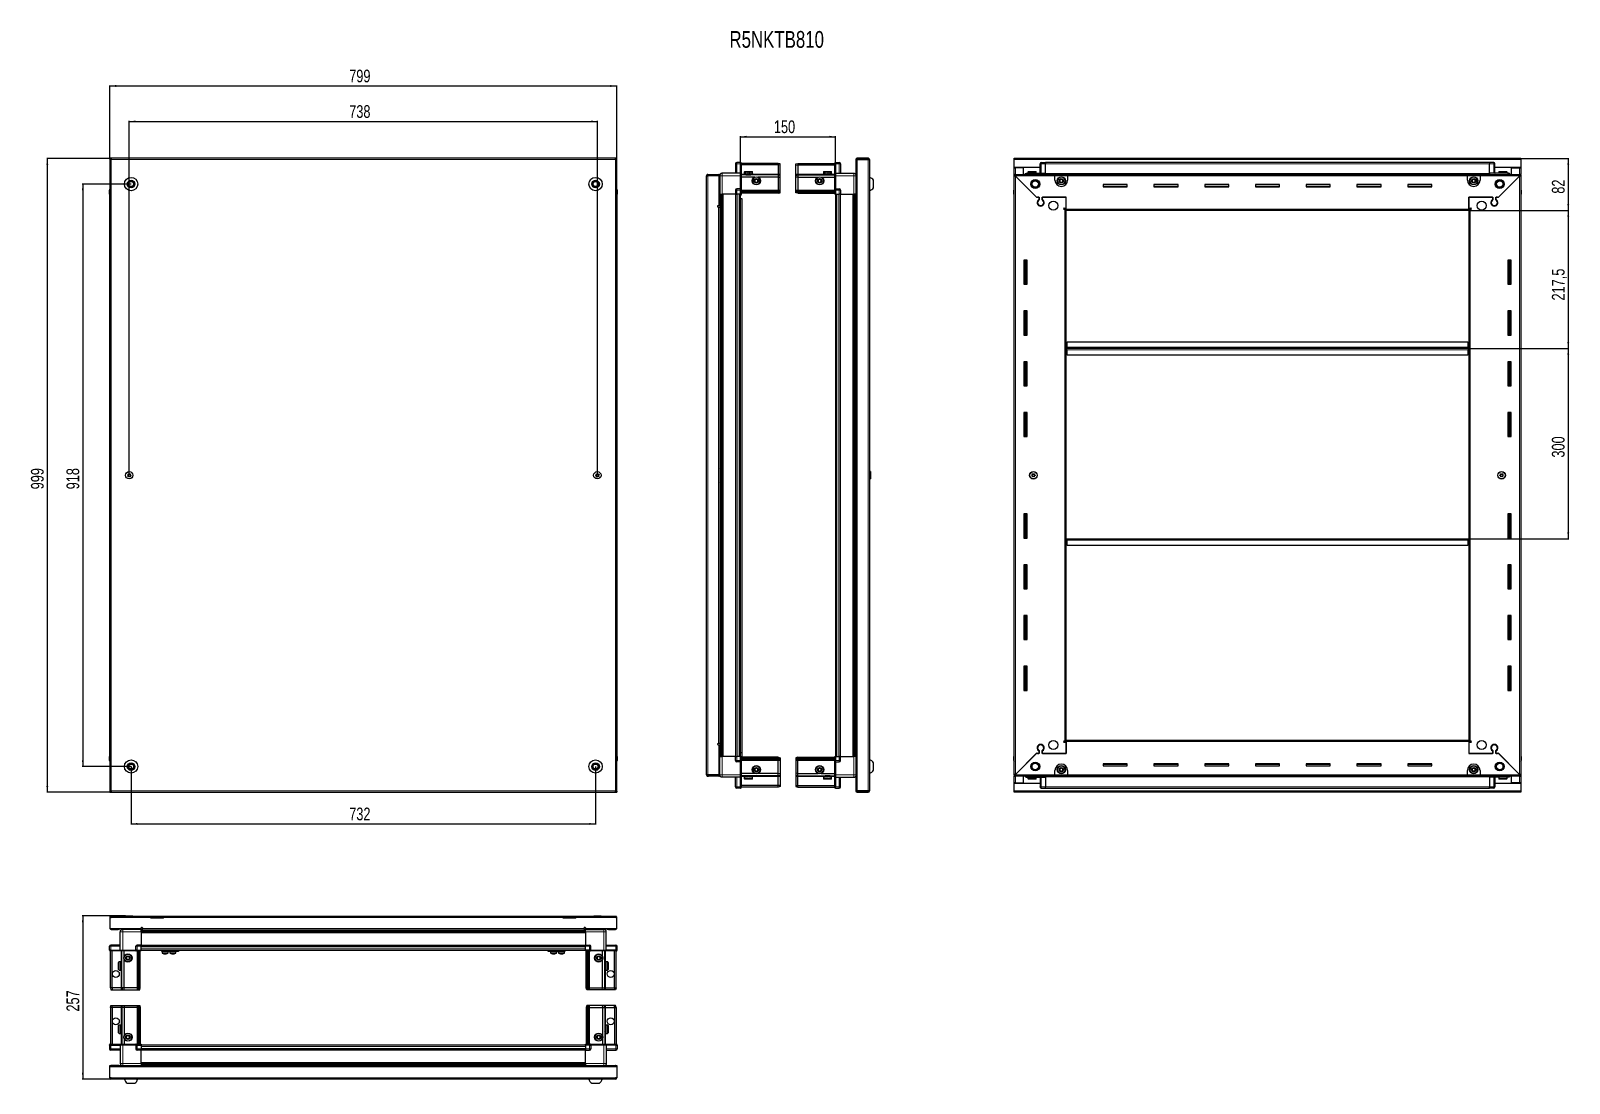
# Model space of a CAD drawing. Header units: millimetres. Extents: x 799 to 3224, y 536 to 2194.
import ezdxf

# ---------------------------------------------------------------- set-up
doc = ezdxf.new("R2010")
doc.units = ezdxf.units.MM
doc.layers.add('FORMAT', color=7, linetype='Continuous')
doc.styles.add('SLDTEXTSTYLE0', font='TXT', dxfattribs={"width": 0.75})
doc.dimstyles.new('SLDDIMSTYLE0', dxfattribs={"dimtxt": 20, "dimasz": 10, "dimexe": 0, "dimexo": 0.0625, "dimgap": 5, "dimtad": 2, "dimdec": 1, "dimrnd": 1e-09, "dimzin": 12, "dimdsep": 46, "dimtxsty": 'SLDTEXTSTYLE0', "dimsah": 1, "dimcen": 0.09, "dimadec": 0, "dimazin": 3, "dimtfac": 1, "dimtofl": 0, "dimtmove": 0, "dimatfit": 3, "dimfxl": 0, "dimfrac": 2, "dimtolj": 1, "dimtzin": 12, "dimarcsym": 0})

msp = doc.modelspace()

# ---------------------------------------------------------------- texts
at = {"layer": 'FORMAT', "insert": (1900.54, 2194.07), "char_height": 26.458, "attachment_point": 1, "style": 'SLDTEXTSTYLE0'}
msp.add_mtext('R5NKTB810', dxfattribs=at)

# ---------------------------------------------------------------- blocks, each defined once
blk = doc.blocks.new('_D')
at = {"layer": 'FORMAT'}
for p, q in [((924, 1993.4), (824.5, 1993.4)), ((825.5, 994.4), (825.5, 1993.4)), ((924, 994.4), (824.5, 994.4))]:
    blk.add_line(p, q, dxfattribs=at)
for points in [[(825.5, 1993.4), (823.9, 1983.4), (827, 1983.4)], [(825.5, 994.4), (827, 1004.4), (823.9, 1004.4)]]:
    blk.add_solid(points, dxfattribs=at)
at = {"layer": 'FORMAT', "insert": (799.7, 1471.8), "char_height": 20, "attachment_point": 1, "rotation": 90, "style": 'SLDTEXTSTYLE0'}
blk.add_mtext('999', dxfattribs=at)
blk = doc.blocks.new('_D_1')
at = {"layer": 'FORMAT'}
for p, q in [((924, 1993.4), (924, 2108.4)), ((1723, 2107.4), (924, 2107.4)), ((1723, 1993.4), (1723, 2108.4))]:
    blk.add_line(p, q, dxfattribs=at)
for points in [[(924, 2107.4), (934, 2105.9), (934, 2109)], [(1723, 2107.4), (1713, 2109), (1713, 2105.9)]]:
    blk.add_solid(points, dxfattribs=at)
at = {"layer": 'FORMAT', "insert": (1301.3, 2133.2), "char_height": 20, "attachment_point": 1, "style": 'SLDTEXTSTYLE0'}
blk.add_mtext('799', dxfattribs=at)
blk = doc.blocks.new('_D_2')
at = {"layer": 'FORMAT'}
for p, q in [((957.5, 1034.9), (957.5, 943.4)), ((1689.5, 1034.9), (1689.5, 943.4)), ((957.5, 944.4), (1689.5, 944.4))]:
    blk.add_line(p, q, dxfattribs=at)
for points in [[(957.5, 944.4), (967.5, 942.9), (967.5, 946)], [(1689.5, 944.4), (1679.5, 946), (1679.5, 942.9)]]:
    blk.add_solid(points, dxfattribs=at)
at = {"layer": 'FORMAT', "insert": (1301.3, 970.2), "char_height": 20, "attachment_point": 1, "style": 'SLDTEXTSTYLE0'}
blk.add_mtext('732', dxfattribs=at)
blk = doc.blocks.new('_D_3')
at = {"layer": 'FORMAT'}
for p, q in [((954.5, 1493.9), (954.5, 2052.4)), ((954.5, 2051.4), (1692.5, 2051.4)), ((1692.5, 1493.9), (1692.5, 2052.4))]:
    blk.add_line(p, q, dxfattribs=at)
for points in [[(954.5, 2051.4), (964.5, 2049.9), (964.5, 2053)], [(1692.5, 2051.4), (1682.5, 2053), (1682.5, 2049.9)]]:
    blk.add_solid(points, dxfattribs=at)
at = {"layer": 'FORMAT', "insert": (1301.3, 2077.2), "char_height": 20, "attachment_point": 1, "style": 'SLDTEXTSTYLE0'}
blk.add_mtext('738', dxfattribs=at)
blk = doc.blocks.new('_D_4')
at = {"layer": 'FORMAT'}
for p, q in [((957.5, 1952.9), (880.5, 1952.9)), ((881.5, 1952.9), (881.5, 1034.9)), ((957.5, 1034.9), (880.5, 1034.9))]:
    blk.add_line(p, q, dxfattribs=at)
for points in [[(881.5, 1952.9), (879.9, 1942.9), (883, 1942.9)], [(881.5, 1034.9), (883, 1044.9), (879.9, 1044.9)]]:
    blk.add_solid(points, dxfattribs=at)
at = {"layer": 'FORMAT', "insert": (855.7, 1471.8), "char_height": 20, "attachment_point": 1, "rotation": 90, "style": 'SLDTEXTSTYLE0'}
blk.add_mtext('918', dxfattribs=at)
blk = doc.blocks.new('_D_5')
at = {"layer": 'FORMAT'}
for p, q in [((1917.8, 1936.9), (1917.8, 2028.4)), ((1917.8, 2027.4), (2067.8, 2027.4)), ((2067.8, 1936.9), (2067.8, 2028.4))]:
    blk.add_line(p, q, dxfattribs=at)
for points in [[(1917.8, 2027.4), (1927.8, 2025.9), (1927.8, 2029)], [(2067.8, 2027.4), (2057.8, 2029), (2057.8, 2025.9)]]:
    blk.add_solid(points, dxfattribs=at)
at = {"layer": 'FORMAT', "insert": (1970.6, 2053.2), "char_height": 20, "attachment_point": 1, "style": 'SLDTEXTSTYLE0'}
blk.add_mtext('150', dxfattribs=at)
blk = doc.blocks.new('_D_6')
at = {"layer": 'FORMAT'}
for p, q in [((3148, 1993.4), (3223.5, 1993.4)), ((3222.5, 1993.4), (3222.5, 1911.4)), ((3066, 1911.4), (3223.5, 1911.4))]:
    blk.add_line(p, q, dxfattribs=at)
for points in [[(3222.5, 1993.4), (3221, 1983.4), (3224, 1983.4)], [(3222.5, 1911.4), (3224, 1921.4), (3221, 1921.4)]]:
    blk.add_solid(points, dxfattribs=at)
at = {"layer": 'FORMAT', "insert": (3196.7, 1937.7), "char_height": 20, "attachment_point": 1, "rotation": 90, "style": 'SLDTEXTSTYLE0'}
blk.add_mtext('82', dxfattribs=at)
blk = doc.blocks.new('_D_7')
at = {"layer": 'FORMAT'}
for p, q in [((3066, 1911.4), (3223.5, 1911.4)), ((3222.5, 1911.4), (3222.5, 1693.9)), ((3065, 1693.9), (3223.5, 1693.9))]:
    blk.add_line(p, q, dxfattribs=at)
for points in [[(3222.5, 1911.4), (3221, 1901.4), (3224, 1901.4)], [(3222.5, 1693.9), (3224, 1703.9), (3221, 1703.9)]]:
    blk.add_solid(points, dxfattribs=at)
at = {"layer": 'FORMAT', "insert": (3196.7, 1769.4), "char_height": 20, "attachment_point": 1, "rotation": 90, "style": 'SLDTEXTSTYLE0'}
blk.add_mtext('217,5', dxfattribs=at)
blk = doc.blocks.new('_D_8')
at = {"layer": 'FORMAT'}
for p, q in [((3065, 1693.9), (3223.5, 1693.9)), ((3222.5, 1693.9), (3222.5, 1393.9)), ((3065, 1393.9), (3223.5, 1393.9))]:
    blk.add_line(p, q, dxfattribs=at)
for points in [[(3222.5, 1693.9), (3221, 1683.9), (3224, 1683.9)], [(3222.5, 1393.9), (3224, 1403.9), (3221, 1403.9)]]:
    blk.add_solid(points, dxfattribs=at)
at = {"layer": 'FORMAT', "insert": (3196.7, 1521.8), "char_height": 20, "attachment_point": 1, "rotation": 90, "style": 'SLDTEXTSTYLE0'}
blk.add_mtext('300', dxfattribs=at)
blk = doc.blocks.new('_D_9')
at = {"layer": 'FORMAT'}
for p, q in [((948.8, 799.4), (880.5, 799.4)), ((881.5, 799.4), (881.5, 542.4)), ((926.1, 542.4), (880.5, 542.4))]:
    blk.add_line(p, q, dxfattribs=at)
for points in [[(881.5, 799.4), (879.9, 789.4), (883, 789.4)], [(881.5, 542.4), (883, 552.4), (879.9, 552.4)]]:
    blk.add_solid(points, dxfattribs=at)
at = {"layer": 'FORMAT', "insert": (855.7, 648.7), "char_height": 20, "attachment_point": 1, "rotation": 90, "style": 'SLDTEXTSTYLE0'}
blk.add_mtext('257', dxfattribs=at)

# ---------------------------------------------------------------- dimensions: what is measured, and where the dimension line sits
at = {"layer": 'FORMAT'}
for base, p1, p2, picture, middle in [((923.97, 2107.43), (1722.97, 1993.43), (923.97, 1993.43), '_D_1', (1323.47, 2107.43)), ((1692.47, 2051.43), (954.47, 1493.93), (1692.47, 1493.93), '_D_3', (1323.47, 2051.43))]:
    dim = msp.add_linear_dim(base=base, p1=p1, p2=p2, dimstyle='SLDDIMSTYLE0', dxfattribs=at)
    dim.commit()
    dim.dimension.update_dxf_attribs({"geometry": picture, "text_midpoint": middle, "dimtype": 160})
for base, p1, p2, angle, picture, middle in [((2067.77, 2027.43), (1917.77, 1936.93), (2067.77, 1936.93), 0, '_D_5', (1992.77, 2027.43)), ((825.47, 1993.43), (923.97, 994.43), (923.97, 1993.43), 90, '_D', (825.47, 1493.93)), ((3222.51, 1911.43), (3148, 1993.43), (3066, 1911.43), 90, '_D_6', (3222.51, 1952.43)), ((881.47, 1034.93), (957.47, 1952.93), (957.47, 1034.93), 90, '_D_4', (881.47, 1493.93)), ((3222.51, 1693.93), (3066, 1911.43), (3065, 1693.93), 90, '_D_7', (3222.51, 1802.68)), ((3222.51, 1393.93), (3065, 1693.93), (3065, 1393.93), 90, '_D_8', (3222.51, 1543.93)), ((1689.47, 944.43), (957.47, 1034.93), (1689.47, 1034.93), 0, '_D_2', (1323.47, 944.43)), ((881.47, 542.41), (948.84, 799.41), (926.07, 542.41), 90, '_D_9', (881.47, 670.91))]:
    dim = msp.add_linear_dim(base=base, p1=p1, p2=p2, angle=angle, dimstyle='SLDDIMSTYLE0', dxfattribs=at)
    dim.commit()
    dim.dimension.update_dxf_attribs({"geometry": picture, "text_midpoint": middle, "dimtype": 160})

# ---------------------------------------------------------------- linework, layer by layer
at = {"color": 7, "linetype": 'Continuous', "lineweight": 25}
for p, q in [((923.97, 1991.93), (923.97, 1993.43)), ((926.07, 1993.43), (923.97, 1993.43)), ((923.97, 1991.93), (926.07, 1991.93)), ((923.97, 1991.93), (923.97, 1991.33)), ((923.97, 1991.33), (923.97, 996.53)), ((923.97, 1991.33), (926.07, 1991.33)), ((926.07, 1993.43), (926.07, 1991.33)), ((1720.87, 1993.43), (926.07, 1993.43)), ((1720.87, 1991.33), (1720.87, 1993.43)), ((1722.97, 1993.43), (1720.87, 1993.43)), ((1720.87, 1991.93), (1722.97, 1991.93)), ((1720.87, 1991.33), (1722.97, 1991.33)), ((1722.97, 1991.93), (1722.97, 1993.43)), ((1722.97, 1991.33), (1722.97, 1991.93)), ((1722.97, 996.53), (1722.97, 1991.33)), ((2099.62, 1991.33), (2099.62, 1978.93)), ((2101.12, 1991.33), (2101.12, 1978.93)), ((2101.62, 1978.43), (2101.62, 1991.33)), ((2101.62, 1991.33), (2119.02, 1991.33)), ((2119.02, 1993.43), (2101.72, 1993.43)), ((2119.02, 1991.93), (2101.72, 1991.93)), ((2119.02, 1991.93), (2119.02, 1993.43)), ((2119.02, 1991.33), (2121.12, 1991.33)), ((2121.12, 1991.33), (2121.12, 996.53)), ((2349, 1991.33), (2349, 1993.43)), ((2349, 1993.43), (3148, 1993.43)), ((2349, 1978.93), (2349, 1991.33)), ((3148, 1993.43), (3148, 1991.33)), ((3148, 1991.33), (3148, 1978.93)), ((1865.92, 1966.08), (1864.42, 1966.08)), ((1864.42, 1965.58), (1864.42, 1966.08)), ((1864.42, 1022.28), (1864.42, 1965.58)), ((1866.52, 1966.68), (1866.52, 1968.18)), ((1866.52, 1968.18), (1867.42, 1968.18)), ((1866.52, 1966.68), (1867.42, 1966.68)), ((1866.52, 1966.18), (1883.92, 1966.18)), ((1867.42, 1966.68), (1867.42, 1968.18)), ((1867.42, 1968.18), (1883.92, 1968.18)), ((1867.42, 1966.68), (1883.92, 1966.68)), ((1883.92, 1966.68), (1883.92, 1968.18)), ((1885.42, 1966.18), (1883.92, 1966.18)), ((1883.92, 1966.18), (1883.92, 1918.68)), ((1885.42, 1965.93), (1885.42, 1936.93)), ((1917.92, 1969.93), (1888.92, 1969.93)), ((1909.92, 1984.93), (1909.92, 1969.93)), ((1917.92, 1986.93), (1911.92, 1986.93)), ((1917.92, 1986.93), (1918.25, 1986.93)), ((1917.92, 1986.93), (1917.92, 1984.93)), ((1917.92, 1970.13), (1917.92, 1984.93)), ((1917.92, 1970.13), (1917.92, 1984.93)), ((1917.92, 1969.93), (1917.92, 1970.13)), ((1917.92, 1969.93), (1919.12, 1969.93)), ((1917.92, 1965.93), (1917.92, 1969.93)), ((1917.92, 1945.63), (1917.92, 1965.93)), ((1919.12, 1986.43), (1918.25, 1986.93)), ((1919.12, 1984.93), (1919.12, 1986.43)), ((1977.42, 1985.43), (1919.12, 1985.43)), ((1919.12, 1984.93), (1919.12, 1970.13)), ((1977.42, 1982.93), (1919.12, 1982.93)), ((1919.12, 1970.13), (1919.12, 1969.93)), ((1919.12, 1969.93), (1919.12, 1965.93)), ((1977.42, 1967.43), (1919.12, 1967.43)), ((1919.12, 1965.93), (1919.12, 1945.63)), ((1923.92, 1971.83), (1923.92, 1969.43)), ((1923.92, 1969.43), (1923.92, 1968.93)), ((1923.92, 1968.93), (1924.05, 1968.93)), ((1924.24, 1969.43), (1924.05, 1969.43)), ((1924.05, 1969.43), (1924.05, 1968.93)), ((1924.05, 1968.93), (1924.24, 1968.93)), ((1924.24, 1969.43), (1924.24, 1968.93)), ((1924.24, 1968.93), (1924.77, 1968.93)), ((1924.72, 1972.63), (1931.89, 1972.63)), ((1925.17, 1969.43), (1924.77, 1969.43)), ((1924.77, 1969.43), (1924.77, 1968.93)), ((1924.77, 1968.93), (1925.17, 1968.93)), ((1925.17, 1969.43), (1925.17, 1968.93)), ((1925.17, 1968.93), (1926.04, 1968.93)), ((1926.02, 1968.93), (1926.02, 1968.83)), ((1926.02, 1968.83), (1934.82, 1968.83)), ((1926.61, 1969.43), (1926.04, 1969.43)), ((1926.04, 1969.43), (1926.04, 1968.93)), ((1926.04, 1968.93), (1926.61, 1968.93)), ((1926.42, 1968.43), (1927.11, 1967.95)), ((1926.42, 1968.43), (1931.45, 1968.43)), ((1927.11, 1967.95), (1926.42, 1967.47)), ((1926.42, 1967.47), (1926.42, 1967.43)), ((1926.42, 1967.47), (1931.45, 1967.47)), ((1926.61, 1969.43), (1926.61, 1968.93)), ((1926.61, 1968.93), (1927.74, 1968.93)), ((1927.11, 1967.95), (1931.27, 1967.95)), ((1928.43, 1969.43), (1927.74, 1969.43)), ((1927.74, 1969.43), (1927.74, 1968.93)), ((1927.74, 1968.93), (1928.43, 1968.93)), ((1928.43, 1969.43), (1928.43, 1968.93)), ((1928.43, 1968.93), (1929.7, 1968.93)), ((1930.44, 1969.43), (1929.7, 1969.43)), ((1929.7, 1969.43), (1929.7, 1968.93)), ((1929.7, 1968.93), (1929.93, 1968.93)), ((1929.93, 1969.43), (1929.93, 1968.93)), ((1930.43, 1969.43), (1930.43, 1968.93)), ((1930.43, 1968.93), (1930.44, 1968.93)), ((1930.44, 1969.43), (1930.44, 1968.93)), ((1930.44, 1968.93), (1931.73, 1968.93)), ((1931.27, 1967.95), (1933.73, 1967.95)), ((1931.45, 1968.43), (1934.42, 1968.43)), ((1931.45, 1967.47), (1934.42, 1967.47)), ((1932.45, 1969.43), (1931.73, 1969.43)), ((1931.73, 1969.43), (1931.73, 1968.93)), ((1931.79, 1969.43), (1931.79, 1968.93)), ((1931.79, 1968.93), (1932.45, 1968.93)), ((1931.89, 1972.63), (1936.12, 1972.63)), ((1932.45, 1969.43), (1932.45, 1968.93)), ((1932.45, 1968.93), (1933.64, 1968.93)), ((1934.26, 1969.43), (1933.64, 1969.43)), ((1933.64, 1969.43), (1933.64, 1968.93)), ((1933.64, 1968.93), (1934.26, 1968.93)), ((1933.73, 1967.95), (1934.42, 1968.43)), ((1934.42, 1967.47), (1933.73, 1967.95)), ((1934.26, 1969.43), (1934.26, 1968.93)), ((1934.26, 1968.93), (1935.22, 1968.93)), ((1934.42, 1967.43), (1934.42, 1967.47)), ((1934.82, 1968.83), (1934.82, 1968.93)), ((1935.69, 1969.43), (1935.22, 1969.43)), ((1935.22, 1969.43), (1935.22, 1968.93)), ((1935.22, 1968.93), (1935.69, 1968.93)), ((1935.69, 1969.43), (1935.69, 1968.93)), ((1935.69, 1968.93), (1936.34, 1968.93)), ((1936.61, 1969.43), (1936.34, 1969.43)), ((1936.34, 1969.43), (1936.34, 1968.93)), ((1936.34, 1968.93), (1936.61, 1968.93)), ((1936.61, 1969.43), (1936.61, 1968.93)), ((1936.61, 1968.93), (1936.88, 1968.93)), ((1936.92, 1969.43), (1936.88, 1969.43)), ((1936.88, 1969.43), (1936.88, 1968.93)), ((1936.88, 1968.93), (1936.92, 1968.93)), ((1936.92, 1969.43), (1936.92, 1971.83)), ((1936.92, 1969.43), (1936.92, 1968.93)), ((1977.42, 1985.43), (1977.42, 1982.93)), ((1980.42, 1984.63), (1977.42, 1985.43)), ((1977.42, 1982.93), (1977.42, 1968.43)), ((1980.42, 1982.78), (1977.42, 1982.93)), ((1977.42, 1968.43), (1977.42, 1967.43)), ((1977.42, 1967.43), (1977.42, 1963.93)), ((1980.42, 1966.63), (1977.42, 1967.43)), ((1980.42, 1982.78), (1980.42, 1984.63)), ((1980.42, 1968.43), (1980.42, 1982.78)), ((1980.42, 1966.63), (1980.42, 1968.43)), ((1980.42, 1963.6), (1980.42, 1966.63)), ((2005.12, 1984.63), (2008.12, 1985.43)), ((2005.12, 1982.78), (2005.12, 1984.63)), ((2005.12, 1982.78), (2008.12, 1982.93)), ((2005.12, 1968.43), (2005.12, 1982.78)), ((2005.12, 1966.63), (2005.12, 1968.43)), ((2005.12, 1966.63), (2008.12, 1967.43)), ((2005.12, 1963.6), (2005.12, 1966.63)), ((2008.12, 1985.43), (2008.12, 1982.93)), ((2008.12, 1985.43), (2066.42, 1985.43)), ((2008.12, 1982.93), (2008.12, 1968.43)), ((2008.12, 1982.93), (2066.42, 1982.93)), ((2008.12, 1968.43), (2008.12, 1967.43)), ((2008.12, 1967.43), (2008.12, 1963.93)), ((2008.12, 1967.43), (2066.42, 1967.43)), ((2048.62, 1971.83), (2048.62, 1968.93)), ((2048.62, 1968.93), (2048.66, 1968.93)), ((2048.78, 1969.43), (2048.66, 1969.43)), ((2048.66, 1969.43), (2048.66, 1968.93)), ((2048.66, 1968.93), (2048.78, 1968.93)), ((2048.78, 1969.43), (2048.78, 1968.93)), ((2048.78, 1968.93), (2049.19, 1968.93)), ((2049.53, 1969.43), (2049.19, 1969.43)), ((2049.19, 1969.43), (2049.19, 1968.93)), ((2049.19, 1968.93), (2049.53, 1968.93)), ((2049.42, 1972.63), (2060.82, 1972.63)), ((2049.53, 1969.43), (2049.53, 1968.93)), ((2049.53, 1968.93), (2050.3, 1968.93)), ((2050.82, 1969.43), (2050.3, 1969.43)), ((2050.3, 1969.43), (2050.3, 1968.93)), ((2050.3, 1968.93), (2050.82, 1968.93)), ((2050.72, 1968.93), (2050.72, 1968.83)), ((2050.72, 1968.83), (2059.52, 1968.83)), ((2050.82, 1969.43), (2050.82, 1968.93)), ((2050.82, 1968.93), (2051.88, 1968.93)), ((2051.12, 1968.43), (2051.81, 1967.95)), ((2051.12, 1968.43), (2059.12, 1968.43)), ((2051.81, 1967.95), (2051.12, 1967.47)), ((2051.12, 1967.47), (2051.12, 1967.43)), ((2051.12, 1967.47), (2059.12, 1967.47)), ((2051.81, 1967.95), (2058.43, 1967.95)), ((2052.54, 1969.43), (2051.88, 1969.43)), ((2051.88, 1969.43), (2051.88, 1968.93)), ((2051.88, 1968.93), (2052.54, 1968.93)), ((2052.54, 1969.43), (2052.54, 1968.93)), ((2052.54, 1968.93), (2053.78, 1968.93)), ((2054.51, 1969.43), (2053.78, 1969.43)), ((2053.78, 1969.43), (2053.78, 1968.93)), ((2053.78, 1968.93), (2054.21, 1968.93)), ((2054.21, 1969.43), (2054.21, 1968.93)), ((2054.51, 1969.43), (2054.51, 1968.93)), ((2054.51, 1968.93), (2055.81, 1968.93)), ((2056.54, 1969.43), (2055.81, 1969.43)), ((2055.81, 1969.43), (2055.81, 1968.93)), ((2056.08, 1969.43), (2056.08, 1968.93)), ((2056.08, 1968.93), (2056.54, 1968.93)), ((2056.54, 1969.43), (2056.54, 1968.93)), ((2056.54, 1968.93), (2057.77, 1968.93)), ((2058.43, 1969.43), (2057.77, 1969.43)), ((2057.77, 1969.43), (2057.77, 1968.93)), ((2057.77, 1968.93), (2058.43, 1968.93)), ((2058.43, 1969.43), (2058.43, 1968.93)), ((2058.43, 1968.93), (2059.48, 1968.93)), ((2058.43, 1967.95), (2059.12, 1968.43)), ((2059.12, 1967.47), (2058.43, 1967.95)), ((2059.12, 1967.43), (2059.12, 1967.47)), ((2060, 1969.43), (2059.48, 1969.43)), ((2059.48, 1969.43), (2059.48, 1968.93)), ((2059.48, 1968.93), (2060, 1968.93)), ((2059.52, 1968.83), (2059.52, 1968.93)), ((2060, 1969.43), (2060, 1968.93)), ((2060, 1968.93), (2060.75, 1968.93)), ((2061.09, 1969.43), (2060.75, 1969.43)), ((2060.75, 1969.43), (2060.75, 1968.93)), ((2060.75, 1968.93), (2061.09, 1968.93)), ((2061.09, 1969.43), (2061.09, 1968.93)), ((2061.09, 1968.93), (2061.48, 1968.93)), ((2061.59, 1969.43), (2061.48, 1969.43)), ((2061.48, 1969.43), (2061.48, 1968.93)), ((2061.48, 1968.93), (2061.59, 1968.93)), ((2061.59, 1969.43), (2061.59, 1968.93)), ((2061.59, 1968.93), (2061.62, 1968.93)), ((2061.62, 1968.93), (2061.62, 1971.83)), ((2067.28, 1986.93), (2066.42, 1986.43)), ((2067.28, 1986.93), (2066.42, 1986.43)), ((2066.42, 1986.43), (2066.42, 1984.93)), ((2066.42, 1970.13), (2066.42, 1984.93)), ((2066.42, 1969.93), (2066.42, 1970.13)), ((2067.62, 1969.93), (2066.42, 1969.93)), ((2066.42, 1965.93), (2066.42, 1969.93)), ((2066.42, 1945.63), (2066.42, 1965.93)), ((2067.62, 1986.93), (2067.28, 1986.93)), ((2067.62, 1986.93), (2067.28, 1986.93)), ((2067.62, 1984.93), (2067.62, 1986.93)), ((2067.62, 1986.93), (2067.62, 1986.93)), ((2067.62, 1986.93), (2073.62, 1986.93)), ((2067.62, 1984.93), (2067.62, 1970.13)), ((2067.62, 1970.13), (2067.62, 1969.93)), ((2067.62, 1969.93), (2067.62, 1965.93)), ((2067.62, 1969.93), (2096.62, 1969.93)), ((2067.62, 1965.93), (2067.62, 1945.63)), ((2075.62, 1984.93), (2075.62, 1969.93)), ((2099.52, 1978.43), (2099.52, 1009.43)), ((2099.52, 1978.43), (2101.62, 1978.43)), ((2099.62, 1978.93), (2101.12, 1978.93)), ((2390, 1978.93), (2349, 1978.93)), ((2349, 1978.43), (2349, 1978.93)), ((2349, 1978.43), (2351.1, 1978.43)), ((2349, 1968.18), (2349, 1978.43)), ((2349, 1966.68), (2349, 1968.18)), ((2349, 1968.18), (2350, 1968.18)), ((2349, 1966.18), (2349, 1966.68)), ((2349, 1966.68), (2350, 1966.68)), ((2349, 1021.68), (2349, 1966.18)), ((2350.5, 1966.18), (2349, 1966.18)), ((2350, 1968.18), (2413.5, 1968.18)), ((2350, 1966.68), (2350, 1968.18)), ((2350.5, 1978.43), (2350.5, 1978.93)), ((2350.6, 1966.08), (2384.5, 1932.18)), ((2364, 1978.43), (2351.1, 1978.43)), ((2385.2, 1931.48), (2351.1, 1965.58)), ((2364, 1968.18), (2364, 1978.43)), ((2369.5, 1969.93), (2398.5, 1969.93)), ((2371, 1971.83), (2371, 1969.93)), ((2371.8, 1972.63), (2383.2, 1972.63)), ((2384, 1969.93), (2384, 1971.83)), ((2390, 1969.93), (2390, 1984.93)), ((2390.68, 1986.43), (2390.68, 1986.43)), ((2392, 1986.93), (2398.5, 1986.93)), ((2392, 1986.93), (2398.5, 1986.93)), ((2398.5, 1986.93), (2398.5, 1986.93)), ((2398.5, 1986.93), (2398.5, 1986.93)), ((2398.5, 1986.93), (2398.5, 1984.93)), ((3098.5, 1986.78), (2398.5, 1986.78)), ((2398.5, 1969.93), (2398.5, 1984.93)), ((2398.5, 1969.93), (2398.5, 1969.43)), ((2398.5, 1968.78), (3098.5, 1968.78)), ((2413.5, 1966.08), (2413.5, 1968.18)), ((2413.5, 1968.18), (2433.5, 1968.18)), ((2413.5, 1966.68), (2433.5, 1966.68)), ((2413.5, 1959.18), (2413.5, 1966.08)), ((2433.5, 1968.18), (3063.5, 1968.18)), ((2433.5, 1968.18), (2433.5, 1966.08)), ((2433.5, 1966.08), (2433.5, 1959.18)), ((3063.5, 1966.08), (3063.5, 1968.18)), ((3063.5, 1968.18), (3083.5, 1968.18)), ((3063.5, 1966.68), (3083.5, 1966.68)), ((3063.5, 1959.18), (3063.5, 1966.08)), ((3083.5, 1968.18), (3147, 1968.18)), ((3083.5, 1968.18), (3083.5, 1966.08)), ((3083.5, 1966.08), (3083.5, 1959.18)), ((3098.5, 1986.93), (3098.5, 1986.93)), ((3105, 1986.93), (3098.5, 1986.93)), ((3105, 1986.93), (3098.5, 1986.93)), ((3098.5, 1986.93), (3098.5, 1984.93)), ((3098.5, 1969.93), (3098.5, 1984.93)), ((3098.5, 1969.93), (3098.5, 1969.43)), ((3127.5, 1969.93), (3098.5, 1969.93)), ((3107, 1984.93), (3107, 1984.93)), ((3107, 1969.93), (3107, 1984.93)), ((3148, 1978.93), (3107, 1978.93)), ((3145.9, 1965.58), (3111.8, 1931.48)), ((3112.5, 1932.18), (3146.4, 1966.08)), ((3113, 1971.83), (3113, 1969.93)), ((3113.8, 1972.63), (3125.2, 1972.63)), ((3126, 1969.93), (3126, 1971.83)), ((3133, 1968.18), (3133, 1978.43)), ((3133, 1978.43), (3145.9, 1978.43)), ((3145.9, 1978.43), (3148, 1978.43)), ((3146.5, 1978.43), (3146.5, 1978.93)), ((3146.5, 1966.18), (3148, 1966.18)), ((3147, 1966.68), (3147, 1968.18)), ((3147, 1968.18), (3148, 1968.18)), ((3147, 1966.68), (3148, 1966.68)), ((3148, 1978.43), (3148, 1978.93)), ((3148, 1978.43), (3148, 1968.18)), ((3148, 1966.68), (3148, 1968.18)), ((3148, 1966.68), (3148, 1966.18)), ((3148, 1966.18), (3148, 1021.68)), ((923.47, 1943.43), (923.47, 1936.93)), ((923.47, 1936.93), (923.47, 1943.43)), ((1722.97, 1944.76), (1722.97, 1944.76)), ((1723.47, 1943.43), (1723.47, 1936.93)), ((1723.47, 1936.93), (1723.47, 1943.43)), ((1909.92, 1943.43), (1909.92, 1936.93)), ((1917.92, 1945.43), (1911.92, 1945.43)), ((1917.92, 1945.43), (1917.92, 1945.63)), ((1917.92, 1945.43), (1917.92, 1943.43)), ((1917.92, 1945.43), (1919.12, 1945.43)), ((1917.92, 1936.93), (1917.92, 1943.43)), ((1917.92, 1936.93), (1917.92, 1943.43)), ((1918.25, 1936.93), (1918.25, 1943.43)), ((1940.42, 1963.93), (1919.12, 1963.93)), ((1919.12, 1945.63), (1919.12, 1945.43)), ((1919.12, 1944.76), (1919.12, 1945.43)), ((1919.12, 1944.76), (1919.12, 1936.93)), ((1977.42, 1942.43), (1919.12, 1942.43)), ((1977.42, 1941.43), (1919.12, 1941.43)), ((1977.42, 1939.93), (1919.12, 1939.93)), ((1977.42, 1963.93), (1945.42, 1963.93)), ((1977.42, 1963.93), (1977.42, 1943.43)), ((1977.42, 1963.93), (1980.42, 1963.6)), ((1977.42, 1943.43), (1977.42, 1942.43)), ((1977.42, 1942.43), (1977.42, 1941.43)), ((1977.42, 1942.43), (1980.42, 1941.63)), ((1977.42, 1941.43), (1977.42, 1939.93)), ((1977.42, 1941.43), (1980.42, 1940.89)), ((1977.42, 1939.93), (1980.42, 1940.39)), ((1977.42, 1939.93), (1977.42, 1938.43)), ((1980.42, 1943.43), (1980.42, 1963.6)), ((1980.42, 1941.63), (1980.42, 1943.43)), ((1980.42, 1940.89), (1980.42, 1941.63)), ((1980.42, 1940.39), (1980.42, 1940.89)), ((1980.42, 1939.24), (1980.42, 1940.39)), ((2008.12, 1963.93), (2005.12, 1963.6)), ((2005.12, 1943.43), (2005.12, 1963.6)), ((2005.12, 1941.63), (2005.12, 1943.43)), ((2008.12, 1942.43), (2005.12, 1941.63)), ((2005.12, 1940.89), (2005.12, 1941.63)), ((2008.12, 1941.43), (2005.12, 1940.89)), ((2005.12, 1940.39), (2005.12, 1940.89)), ((2005.12, 1939.24), (2005.12, 1940.39)), ((2008.12, 1939.93), (2005.12, 1940.39)), ((2008.12, 1963.93), (2008.12, 1943.43)), ((2008.12, 1963.93), (2040.12, 1963.93)), ((2008.12, 1943.43), (2008.12, 1942.43)), ((2008.12, 1942.43), (2008.12, 1941.43)), ((2008.12, 1942.43), (2066.42, 1942.43)), ((2008.12, 1941.43), (2008.12, 1939.93)), ((2008.12, 1941.43), (2066.42, 1941.43)), ((2008.12, 1939.93), (2008.12, 1938.43)), ((2008.12, 1939.93), (2066.42, 1939.93)), ((2045.12, 1963.93), (2066.42, 1963.93)), ((2066.42, 1945.43), (2066.42, 1945.63)), ((2067.62, 1945.43), (2066.42, 1945.43)), ((2066.42, 1945.43), (2066.42, 1944.76)), ((2066.42, 1936.93), (2066.42, 1944.76)), ((2067.28, 1943.43), (2067.28, 1936.93)), ((2067.62, 1945.63), (2067.62, 1945.43)), ((2067.62, 1943.43), (2067.62, 1945.43)), ((2067.62, 1943.43), (2067.62, 1945.43)), ((2067.62, 1945.43), (2073.62, 1945.43)), ((2067.62, 1943.43), (2067.62, 1936.93)), ((2075.62, 1943.43), (2075.62, 1936.93)), ((2127.72, 1946.93), (2127.72, 1958.93)), ((2348.5, 1943.43), (2348.5, 1936.93)), ((2348.5, 1936.93), (2348.5, 1943.43)), ((2527.5, 1951.93), (2489.5, 1951.93)), ((2489.5, 1951.93), (2489.5, 1948.43)), ((2527.5, 1949.18), (2489.5, 1949.18)), ((2489.5, 1948.43), (2527.5, 1948.43)), ((2527.5, 1948.43), (2527.5, 1951.93)), ((2607.5, 1951.93), (2569.5, 1951.93)), ((2569.5, 1951.93), (2569.5, 1948.43)), ((2607.5, 1949.18), (2569.5, 1949.18)), ((2569.5, 1948.43), (2607.5, 1948.43)), ((2607.5, 1948.43), (2607.5, 1951.93)), ((2687.5, 1951.93), (2649.5, 1951.93)), ((2649.5, 1951.93), (2649.5, 1948.43)), ((2687.5, 1949.18), (2649.5, 1949.18)), ((2649.5, 1948.43), (2687.5, 1948.43)), ((2687.5, 1948.43), (2687.5, 1951.93)), ((2767.5, 1951.93), (2729.5, 1951.93)), ((2729.5, 1951.93), (2729.5, 1948.43)), ((2767.5, 1949.18), (2729.5, 1949.18)), ((2729.5, 1948.43), (2767.5, 1948.43)), ((2767.5, 1948.43), (2767.5, 1951.93)), ((2847.5, 1951.93), (2809.5, 1951.93)), ((2809.5, 1951.93), (2809.5, 1948.43)), ((2847.5, 1949.18), (2809.5, 1949.18)), ((2809.5, 1948.43), (2847.5, 1948.43)), ((2847.5, 1948.43), (2847.5, 1951.93)), ((2927.5, 1951.93), (2889.5, 1951.93)), ((2889.5, 1951.93), (2889.5, 1948.43)), ((2927.5, 1949.18), (2889.5, 1949.18)), ((2889.5, 1948.43), (2927.5, 1948.43)), ((2927.5, 1948.43), (2927.5, 1951.93)), ((3007.5, 1951.93), (2969.5, 1951.93)), ((2969.5, 1951.93), (2969.5, 1948.43)), ((3007.5, 1949.18), (2969.5, 1949.18)), ((2969.5, 1948.43), (3007.5, 1948.43)), ((3007.5, 1948.43), (3007.5, 1951.93)), ((3148.01, 1944.76), (3148.01, 1944.76)), ((3148.5, 1936.93), (3148.5, 1943.43)), ((3148.51, 1943.43), (3148.51, 1936.93)), ((923.47, 1936.93), (923.47, 1936.93)), ((923.97, 1936.93), (923.47, 1936.93)), ((923.62, 1936.93), (923.62, 1050.93)), ((1722.97, 1936.93), (1723.47, 1936.93)), ((1723.32, 1050.93), (1723.32, 1936.93)), ((1723.47, 1936.93), (1723.47, 1936.93)), ((1723.47, 1936.93), (1723.47, 1936.93)), ((1883.92, 1918.68), (1882.57, 1918.68)), ((1882.57, 1916.68), (1883.32, 1916.68)), ((1883.32, 1916.68), (1885.42, 1916.68)), ((1883.92, 1939.68), (1885.42, 1939.68)), ((1885.42, 1936.93), (1883.92, 1936.93)), ((1885.42, 1916.68), (1885.42, 1071.18)), ((1886.07, 1050.93), (1886.07, 1936.93)), ((1887.86, 1936.93), (1887.86, 1050.93)), ((1887.9, 1936.93), (1887.9, 1050.93)), ((1909.92, 1936.93), (1888.92, 1936.93)), ((1909.92, 1936.93), (1911.92, 1936.93)), ((1910.57, 1050.93), (1910.57, 1936.93)), ((1917.92, 1936.93), (1911.92, 1936.93)), ((1917.77, 1050.93), (1917.77, 1936.93)), ((1917.77, 1929.93), (1920.27, 1929.93)), ((1917.92, 1936.93), (1918.25, 1936.93)), ((1917.92, 1936.93), (1917.92, 1936.93)), ((1919.12, 1936.93), (1918.25, 1936.93)), ((1918.25, 1936.93), (1918.25, 1936.93)), ((1977.42, 1938.43), (1919.12, 1938.43)), ((1920.27, 1929.93), (1920.27, 1056.43)), ((1977.42, 1938.43), (1980.42, 1939.24)), ((2008.12, 1938.43), (2005.12, 1939.24)), ((2008.12, 1938.43), (2066.42, 1938.43)), ((2067.28, 1936.93), (2066.42, 1936.93)), ((2067.62, 1936.93), (2067.28, 1936.93)), ((2067.62, 1936.93), (2073.62, 1936.93)), ((2067.77, 1936.93), (2067.77, 1050.93)), ((2075.62, 1936.93), (2073.62, 1936.93)), ((2074.97, 1936.93), (2074.97, 1050.93)), ((2075.62, 1936.93), (2096.62, 1936.93)), ((2097.64, 1050.93), (2097.64, 1936.93)), ((2097.68, 1050.93), (2097.68, 1936.93)), ((2099.47, 1936.93), (2099.47, 1050.93)), ((2348.5, 1936.93), (2348.5, 1936.93)), ((2349, 1936.93), (2348.5, 1936.93)), ((2348.65, 1936.93), (2348.65, 1050.93)), ((2384.5, 1932.18), (2388.7, 1932.18)), ((2385.9, 1932.18), (2385.2, 1931.48)), ((2388, 1932.18), (2385.9, 1932.18)), ((2388, 1932.18), (2388, 1928.29)), ((2388.7, 1932.18), (2388.7, 1927.9)), ((2389, 1919.32), (2389, 1918.56)), ((2393.3, 1932.18), (2431, 1932.18)), ((2393.3, 1927.9), (2393.3, 1932.18)), ((2394, 1928.29), (2394, 1932.18)), ((2431, 1932.18), (2394, 1932.18)), ((2431, 1913.53), (2431, 1932.18)), ((2431, 1914.93), (2431, 1932.18)), ((3066, 1932.18), (3103.7, 1932.18)), ((3066, 1913.53), (3066, 1932.18)), ((3066, 1932.18), (3066, 1914.93)), ((3103, 1932.18), (3066, 1932.18)), ((3103, 1932.18), (3103, 1928.29)), ((3103.7, 1932.18), (3103.7, 1927.9)), ((3108, 1919.32), (3108, 1918.56)), ((3108.3, 1932.18), (3112.5, 1932.18)), ((3108.3, 1927.9), (3108.3, 1932.18)), ((3111.1, 1932.18), (3109, 1932.18)), ((3109, 1928.29), (3109, 1932.18)), ((3111.8, 1931.48), (3111.1, 1932.18)), ((3148, 1936.93), (3148.5, 1936.93)), ((3148.35, 1050.93), (3148.35, 1936.93)), ((3148.51, 1936.93), (3148.5, 1936.93)), ((3148.5, 1936.93), (3148.5, 1936.93)), ((2428.15, 1914.93), (2431, 1914.93)), ((2428.9, 1912.93), (2428.15, 1912.93)), ((2428.9, 1912.93), (2431, 1912.93)), ((2431, 1913.93), (2429, 1913.93)), ((2429, 1913.93), (2429, 1912.93)), ((2431, 1911.43), (2431, 1913.53)), ((3066, 1911.43), (2431, 1911.43)), ((2431, 1076.43), (2431, 1911.43)), ((3066, 1914.93), (3068.85, 1914.93)), ((3068, 1913.93), (3066, 1913.93)), ((3066, 1913.53), (3066, 1911.43)), ((3066, 1912.93), (3068.1, 1912.93)), ((3066, 1911.43), (3066, 1076.43)), ((3068, 1912.93), (3068, 1913.93)), ((3068.85, 1912.93), (3068.1, 1912.93)), ((2369.5, 1832.93), (2364.5, 1832.93)), ((2364.5, 1832.93), (2364.5, 1794.93)), ((2366.65, 1794.93), (2366.65, 1832.93)), ((2368.45, 1794.93), (2368.45, 1832.93)), ((2368.48, 1794.93), (2368.48, 1832.93)), ((2369.5, 1794.93), (2369.5, 1832.93)), ((3127.5, 1832.93), (3127.5, 1794.93)), ((3132.5, 1832.93), (3127.5, 1832.93)), ((3128.53, 1832.93), (3128.53, 1794.93)), ((3128.56, 1832.93), (3128.56, 1794.93)), ((3130.35, 1832.93), (3130.35, 1794.93)), ((3132.5, 1794.93), (3132.5, 1832.93)), ((2364.5, 1794.93), (2369.5, 1794.93)), ((3127.5, 1794.93), (3132.5, 1794.93)), ((2369.5, 1752.93), (2364.5, 1752.93)), ((2364.5, 1752.93), (2364.5, 1714.93)), ((2366.65, 1714.93), (2366.65, 1752.93)), ((2368.45, 1714.93), (2368.45, 1752.93)), ((2368.48, 1714.93), (2368.48, 1752.93)), ((2369.5, 1714.93), (2369.5, 1752.93)), ((3127.5, 1752.93), (3127.5, 1714.93)), ((3132.5, 1752.93), (3127.5, 1752.93)), ((3128.53, 1752.93), (3128.53, 1714.93)), ((3128.56, 1752.93), (3128.56, 1714.93)), ((3130.35, 1752.93), (3130.35, 1714.93)), ((3132.5, 1714.93), (3132.5, 1752.93)), ((2364.5, 1714.93), (2369.5, 1714.93)), ((2433, 1703.93), (2432, 1702.93)), ((2432, 1702.93), (2432, 1696.03)), ((3064, 1703.93), (2433, 1703.93)), ((3065, 1702.93), (3064, 1703.93)), ((3065, 1696.03), (3065, 1702.93)), ((3127.5, 1714.93), (3132.5, 1714.93)), ((2431.75, 1693.93), (2431, 1693.93)), ((2432, 1696.78), (2431.75, 1696.78)), ((2431.75, 1696.78), (2431.75, 1693.93)), ((2431.75, 1693.93), (2431.75, 1691.08)), ((2431.75, 1691.08), (2432, 1691.08)), ((2432, 1693.93), (2432, 1696.03)), ((2432, 1691.83), (2432, 1693.93)), ((3065, 1693.93), (2432, 1693.93)), ((2432, 1691.83), (2432, 1684.93)), ((2432, 1684.93), (2433, 1683.93)), ((2433, 1683.93), (3064, 1683.93)), ((3064, 1683.93), (3065, 1684.93)), ((3065.25, 1696.78), (3065, 1696.78)), ((3065, 1696.03), (3065, 1693.93)), ((3065, 1693.93), (3065, 1691.83)), ((3065, 1684.93), (3065, 1691.83)), ((3065, 1691.08), (3065.25, 1691.08)), ((3065.25, 1693.93), (3065.25, 1696.78)), ((3065.25, 1691.08), (3065.25, 1693.93)), ((3066, 1693.93), (3065.25, 1693.93)), ((2369.5, 1672.93), (2364.5, 1672.93)), ((2364.5, 1672.93), (2364.5, 1634.93)), ((2366.65, 1634.93), (2366.65, 1672.93)), ((2368.45, 1634.93), (2368.45, 1672.93)), ((2368.48, 1634.93), (2368.48, 1672.93)), ((2369.5, 1634.93), (2369.5, 1672.93)), ((3127.5, 1672.93), (3127.5, 1634.93)), ((3132.5, 1672.93), (3127.5, 1672.93)), ((3128.53, 1672.93), (3128.53, 1634.93)), ((3128.56, 1672.93), (3128.56, 1634.93)), ((3130.35, 1672.93), (3130.35, 1634.93)), ((3132.5, 1634.93), (3132.5, 1672.93)), ((2364.5, 1634.93), (2369.5, 1634.93)), ((3127.5, 1634.93), (3132.5, 1634.93)), ((2369.5, 1592.93), (2364.5, 1592.93)), ((2364.5, 1592.93), (2364.5, 1554.93)), ((2366.65, 1554.93), (2366.65, 1592.93)), ((2368.45, 1554.93), (2368.45, 1592.93)), ((2368.48, 1554.93), (2368.48, 1592.93)), ((2369.5, 1554.93), (2369.5, 1592.93)), ((3127.5, 1592.93), (3127.5, 1554.93)), ((3132.5, 1592.93), (3127.5, 1592.93)), ((3128.53, 1592.93), (3128.53, 1554.93)), ((3128.56, 1592.93), (3128.56, 1554.93)), ((3130.35, 1592.93), (3130.35, 1554.93)), ((3132.5, 1554.93), (3132.5, 1592.93)), ((2364.5, 1554.93), (2369.5, 1554.93)), ((3127.5, 1554.93), (3132.5, 1554.93)), ((1885.92, 1503.43), (1885.92, 1484.43)), ((1864.42, 1499.72), (1864.12, 1499.72)), ((1864.12, 1488.15), (1864.12, 1499.72)), ((1864.12, 1488.15), (1864.42, 1488.15)), ((2122.1, 1499.72), (2121.12, 1498.73)), ((2121.12, 1489.13), (2122.1, 1488.15)), ((2122.62, 1499.72), (2122.1, 1499.72)), ((2122.1, 1499.72), (2122.1, 1488.15)), ((2122.1, 1488.15), (2122.62, 1488.15)), ((2122.62, 1499.72), (2122.62, 1488.15)), ((2369.5, 1432.93), (2364.5, 1432.93)), ((2364.5, 1432.93), (2364.5, 1394.93)), ((2366.65, 1394.93), (2366.65, 1432.93)), ((2368.45, 1394.93), (2368.45, 1432.93)), ((2368.48, 1394.93), (2368.48, 1432.93)), ((2369.5, 1394.93), (2369.5, 1432.93)), ((3127.5, 1432.93), (3127.5, 1394.93)), ((3132.5, 1432.93), (3127.5, 1432.93)), ((3128.53, 1432.93), (3128.53, 1394.93)), ((3128.56, 1432.93), (3128.56, 1394.93)), ((3130.35, 1432.93), (3130.35, 1394.93)), ((3132.5, 1394.93), (3132.5, 1432.93)), ((2364.5, 1394.93), (2369.5, 1394.93)), ((2431, 1393.93), (2431.75, 1393.93)), ((2431.75, 1393.93), (2431.75, 1391.08)), ((2431.75, 1391.08), (2432, 1391.08)), ((2432, 1391.83), (2432, 1393.93)), ((2432, 1393.93), (3065, 1393.93)), ((2432, 1391.83), (2432, 1384.93)), ((2432, 1384.93), (2433, 1383.93)), ((2433, 1383.93), (3064, 1383.93)), ((3064, 1383.93), (3065, 1384.93)), ((3065, 1393.93), (3065, 1391.83)), ((3065, 1384.93), (3065, 1391.83)), ((3065, 1391.08), (3065.25, 1391.08)), ((3065.25, 1391.08), (3065.25, 1393.93)), ((3065.25, 1393.93), (3066, 1393.93)), ((3127.5, 1394.93), (3132.5, 1394.93)), ((2369.5, 1352.93), (2364.5, 1352.93)), ((2364.5, 1352.93), (2364.5, 1314.93)), ((2366.65, 1314.93), (2366.65, 1352.93)), ((2368.45, 1314.93), (2368.45, 1352.93)), ((2368.48, 1314.93), (2368.48, 1352.93)), ((2369.5, 1314.93), (2369.5, 1352.93)), ((3127.5, 1352.93), (3127.5, 1314.93)), ((3132.5, 1352.93), (3127.5, 1352.93)), ((3128.53, 1352.93), (3128.53, 1314.93)), ((3128.56, 1352.93), (3128.56, 1314.93)), ((3130.35, 1352.93), (3130.35, 1314.93)), ((3132.5, 1314.93), (3132.5, 1352.93)), ((2364.5, 1314.93), (2369.5, 1314.93)), ((3127.5, 1314.93), (3132.5, 1314.93)), ((2369.5, 1272.93), (2364.5, 1272.93)), ((2364.5, 1272.93), (2364.5, 1234.93)), ((2366.65, 1234.93), (2366.65, 1272.93)), ((2368.45, 1234.93), (2368.45, 1272.93)), ((2368.48, 1234.93), (2368.48, 1272.93)), ((2369.5, 1234.93), (2369.5, 1272.93)), ((3127.5, 1272.93), (3127.5, 1234.93)), ((3132.5, 1272.93), (3127.5, 1272.93)), ((3128.53, 1272.93), (3128.53, 1234.93)), ((3128.56, 1272.93), (3128.56, 1234.93)), ((3130.35, 1272.93), (3130.35, 1234.93)), ((3132.5, 1234.93), (3132.5, 1272.93)), ((2364.5, 1234.93), (2369.5, 1234.93)), ((3127.5, 1234.93), (3132.5, 1234.93)), ((2369.5, 1192.93), (2364.5, 1192.93)), ((2364.5, 1192.93), (2364.5, 1154.93)), ((2366.65, 1154.93), (2366.65, 1192.93)), ((2368.45, 1154.93), (2368.45, 1192.93)), ((2368.48, 1154.93), (2368.48, 1192.93)), ((2369.5, 1154.93), (2369.5, 1192.93)), ((3127.5, 1192.93), (3127.5, 1154.93)), ((3132.5, 1192.93), (3127.5, 1192.93)), ((3128.53, 1192.93), (3128.53, 1154.93)), ((3128.56, 1192.93), (3128.56, 1154.93)), ((3130.35, 1192.93), (3130.35, 1154.93)), ((3132.5, 1154.93), (3132.5, 1192.93)), ((2364.5, 1154.93), (2369.5, 1154.93)), ((3127.5, 1154.93), (3132.5, 1154.93)), ((1883.32, 1071.18), (1882.57, 1071.18)), ((1882.57, 1069.18), (1883.92, 1069.18)), ((1885.42, 1071.18), (1883.32, 1071.18)), ((1883.92, 1069.18), (1883.92, 1021.68)), ((2389, 1069.31), (2389, 1068.55)), ((2428.15, 1074.93), (2428.9, 1074.93)), ((2431, 1072.93), (2428.15, 1072.93)), ((2431, 1074.93), (2428.9, 1074.93)), ((2429, 1074.93), (2429, 1073.93)), ((2429, 1073.93), (2431, 1073.93)), ((2431, 1074.33), (2431, 1076.43)), ((2431, 1076.43), (3066, 1076.43)), ((2431, 1074.33), (2431, 1055.68)), ((2431, 1055.68), (2431, 1072.93)), ((3066, 1076.43), (3066, 1074.33)), ((3068.1, 1074.93), (3066, 1074.93)), ((3066, 1074.33), (3066, 1055.68)), ((3066, 1073.93), (3068, 1073.93)), ((3066, 1072.93), (3066, 1055.68)), ((3068.85, 1072.93), (3066, 1072.93)), ((3068, 1073.93), (3068, 1074.93)), ((3068.1, 1074.93), (3068.85, 1074.93)), ((3108, 1069.31), (3108, 1068.55)), ((923.47, 1044.43), (923.47, 1050.93)), ((923.47, 1050.93), (923.47, 1050.93)), ((923.47, 1050.93), (923.47, 1050.93)), ((923.47, 1050.93), (923.47, 1044.43)), ((923.97, 1050.93), (923.47, 1050.93)), ((923.97, 1043.11), (923.97, 1043.11)), ((1722.97, 1050.93), (1723.47, 1050.93)), ((1723.47, 1050.93), (1723.47, 1050.93)), ((1723.47, 1044.43), (1723.47, 1050.93)), ((1723.47, 1050.93), (1723.47, 1044.43)), ((1885.42, 1050.93), (1883.92, 1050.93)), ((1885.42, 1048.18), (1883.92, 1048.18)), ((1885.42, 1021.93), (1885.42, 1050.93)), ((1909.92, 1050.93), (1888.92, 1050.93)), ((1909.92, 1044.43), (1909.92, 1050.93)), ((1909.92, 1050.93), (1911.92, 1050.93)), ((1917.92, 1050.93), (1911.92, 1050.93)), ((1920.27, 1056.43), (1917.77, 1056.43)), ((1917.92, 1050.93), (1918.25, 1050.93)), ((1917.92, 1044.43), (1917.92, 1050.93)), ((1917.92, 1044.43), (1917.92, 1042.43)), ((1917.92, 1044.43), (1917.92, 1042.43)), ((1918.25, 1044.43), (1918.25, 1050.93)), ((1918.25, 1050.93), (1919.12, 1050.93)), ((1919.12, 1050.93), (1919.12, 1043.11)), ((1977.42, 1049.43), (1919.12, 1049.43)), ((1977.42, 1047.93), (1919.12, 1047.93)), ((1977.42, 1046.43), (1919.12, 1046.43)), ((1977.42, 1045.43), (1919.12, 1045.43)), ((1919.12, 1042.43), (1919.12, 1043.11)), ((1920.27, 1056.43), (1920.27, 1049.43)), ((1977.42, 1047.93), (1977.42, 1049.43)), ((1977.42, 1049.43), (1980.42, 1048.63)), ((1977.42, 1046.43), (1977.42, 1047.93)), ((1977.42, 1047.93), (1980.42, 1047.48)), ((1977.42, 1046.43), (1980.42, 1046.98)), ((1977.42, 1045.43), (1977.42, 1046.43)), ((1977.42, 1045.43), (1980.42, 1046.24)), ((1977.42, 1044.43), (1977.42, 1045.43)), ((1977.42, 1023.93), (1977.42, 1044.43)), ((1980.42, 1048.63), (1980.42, 1047.48)), ((1980.42, 1047.48), (1980.42, 1046.98)), ((1980.42, 1046.98), (1980.42, 1046.24)), ((1980.42, 1046.24), (1980.42, 1044.43)), ((1980.42, 1044.43), (1980.42, 1024.27)), ((2008.12, 1049.43), (2005.12, 1048.63)), ((2005.12, 1048.63), (2005.12, 1047.48)), ((2008.12, 1047.93), (2005.12, 1047.48)), ((2005.12, 1047.48), (2005.12, 1046.98)), ((2008.12, 1046.43), (2005.12, 1046.98)), ((2005.12, 1046.98), (2005.12, 1046.24)), ((2008.12, 1045.43), (2005.12, 1046.24)), ((2005.12, 1046.24), (2005.12, 1044.43)), ((2005.12, 1044.43), (2005.12, 1024.27)), ((2008.12, 1047.93), (2008.12, 1049.43)), ((2008.12, 1049.43), (2066.42, 1049.43)), ((2008.12, 1047.93), (2066.42, 1047.93)), ((2008.12, 1046.43), (2008.12, 1047.93)), ((2008.12, 1046.43), (2066.42, 1046.43)), ((2008.12, 1045.43), (2008.12, 1046.43)), ((2008.12, 1045.43), (2066.42, 1045.43)), ((2008.12, 1044.43), (2008.12, 1045.43)), ((2008.12, 1023.93), (2008.12, 1044.43)), ((2066.42, 1043.11), (2066.42, 1050.93)), ((2066.42, 1050.93), (2067.28, 1050.93)), ((2066.42, 1043.11), (2066.42, 1042.43)), ((2067.28, 1050.93), (2067.28, 1050.93)), ((2067.28, 1050.93), (2067.28, 1044.43)), ((2067.62, 1050.93), (2067.28, 1050.93)), ((2067.62, 1050.93), (2067.62, 1044.43)), ((2067.62, 1050.93), (2067.62, 1050.93)), ((2067.62, 1050.93), (2073.62, 1050.93)), ((2067.62, 1050.93), (2067.62, 1044.43)), ((2067.62, 1042.43), (2067.62, 1044.43)), ((2075.62, 1050.93), (2073.62, 1050.93)), ((2075.62, 1044.43), (2075.62, 1050.93)), ((2075.62, 1050.93), (2096.62, 1050.93)), ((2348.5, 1050.93), (2348.5, 1050.93)), ((2348.5, 1044.43), (2348.5, 1050.93)), ((2348.5, 1050.93), (2348.5, 1050.93)), ((2348.5, 1050.93), (2348.5, 1044.43)), ((2349, 1050.93), (2348.5, 1050.93)), ((2349, 1043.11), (2349, 1043.11)), ((2384.5, 1055.68), (2350.6, 1021.78)), ((2351.1, 1022.28), (2385.2, 1056.38)), ((2388.7, 1055.68), (2384.5, 1055.68)), ((2385.2, 1056.38), (2385.9, 1055.68)), ((2385.9, 1055.68), (2388, 1055.68)), ((2388, 1059.57), (2388, 1055.68)), ((2388.7, 1059.97), (2388.7, 1055.68)), ((2393.3, 1055.68), (2393.3, 1059.97)), ((2431, 1055.68), (2393.3, 1055.68)), ((2394, 1055.68), (2394, 1059.57)), ((2394, 1055.68), (2431, 1055.68)), ((3103.7, 1055.68), (3066, 1055.68)), ((3066, 1055.68), (3103, 1055.68)), ((3103, 1059.57), (3103, 1055.68)), ((3103.7, 1059.97), (3103.7, 1055.68)), ((3108.3, 1055.68), (3108.3, 1059.97)), ((3112.5, 1055.68), (3108.3, 1055.68)), ((3109, 1055.68), (3109, 1059.57)), ((3109, 1055.68), (3111.1, 1055.68)), ((3111.1, 1055.68), (3111.8, 1056.38)), ((3111.8, 1056.38), (3145.9, 1022.28)), ((3146.4, 1021.78), (3112.5, 1055.68)), ((3148, 1050.93), (3148.5, 1050.93)), ((3148.51, 1050.93), (3148.5, 1050.93)), ((3148.5, 1050.93), (3148.5, 1044.43)), ((3148.51, 1044.43), (3148.51, 1050.93)), ((1864.42, 1021.78), (1864.42, 1022.28)), ((1865.92, 1021.78), (1864.42, 1021.78)), ((1883.92, 1021.68), (1866.52, 1021.68)), ((1866.52, 1021.18), (1866.52, 1019.68)), ((1866.52, 1021.18), (1867.42, 1021.18)), ((1866.52, 1019.68), (1867.42, 1019.68)), ((1867.42, 1021.18), (1867.42, 1019.68)), ((1883.92, 1021.18), (1867.42, 1021.18)), ((1883.92, 1019.68), (1867.42, 1019.68)), ((1883.92, 1021.68), (1885.42, 1021.68)), ((1883.92, 1021.18), (1883.92, 1019.68)), ((1917.92, 1042.43), (1911.92, 1042.43)), ((1917.92, 1042.43), (1919.12, 1042.43)), ((1917.92, 1042.23), (1917.92, 1042.43)), ((1917.92, 1021.93), (1917.92, 1042.23)), ((1917.92, 1017.93), (1917.92, 1021.93)), ((1919.12, 1042.43), (1919.12, 1042.23)), ((1919.12, 1042.23), (1919.12, 1021.93)), ((1940.42, 1023.93), (1919.12, 1023.93)), ((1919.12, 1021.93), (1919.12, 1017.93)), ((1977.42, 1020.43), (1919.12, 1020.43)), ((1923.92, 1018.93), (1923.92, 1016.03)), ((1924.01, 1018.93), (1923.92, 1018.93)), ((1924.01, 1018.43), (1924.01, 1018.93)), ((1924.18, 1018.93), (1924.01, 1018.93)), ((1924.01, 1018.43), (1924.18, 1018.43)), ((1924.18, 1018.43), (1924.18, 1018.93)), ((1924.67, 1018.93), (1924.18, 1018.93)), ((1924.67, 1018.43), (1924.67, 1018.93)), ((1925.05, 1018.93), (1924.67, 1018.93)), ((1924.67, 1018.43), (1925.05, 1018.43)), ((1925.05, 1018.43), (1925.05, 1018.93)), ((1925.89, 1018.93), (1925.05, 1018.93)), ((1925.89, 1018.43), (1925.89, 1018.93)), ((1926.45, 1018.93), (1925.89, 1018.93)), ((1925.89, 1018.43), (1926.45, 1018.43)), ((1926.02, 1019.03), (1926.02, 1018.93)), ((1931.42, 1019.03), (1926.02, 1019.03)), ((1926.42, 1020.43), (1926.42, 1020.4)), ((1926.42, 1020.4), (1927.11, 1019.92)), ((1926.52, 1020.4), (1926.42, 1020.4)), ((1927.11, 1019.92), (1926.42, 1019.43)), ((1926.52, 1019.43), (1926.42, 1019.43)), ((1926.45, 1018.43), (1926.45, 1018.93)), ((1927.55, 1018.93), (1926.45, 1018.93)), ((1934.42, 1020.4), (1926.52, 1020.4)), ((1934.42, 1019.43), (1926.52, 1019.43)), ((1927.2, 1019.92), (1927.11, 1019.92)), ((1933.73, 1019.92), (1927.2, 1019.92)), ((1927.55, 1018.43), (1927.55, 1018.93)), ((1928.23, 1018.93), (1927.55, 1018.93)), ((1927.55, 1018.43), (1928.23, 1018.43)), ((1928.23, 1018.43), (1928.23, 1018.93)), ((1929.5, 1018.93), (1928.23, 1018.93)), ((1929.5, 1018.43), (1929.5, 1018.93)), ((1929.79, 1018.93), (1929.5, 1018.93)), ((1929.5, 1018.43), (1930.23, 1018.43)), ((1929.79, 1018.43), (1929.79, 1018.93)), ((1930.23, 1018.43), (1930.23, 1018.93)), ((1931.53, 1018.93), (1930.23, 1018.93)), ((1934.82, 1019.03), (1931.42, 1019.03)), ((1931.53, 1018.43), (1931.53, 1018.93)), ((1931.53, 1018.43), (1932.25, 1018.43)), ((1931.66, 1018.43), (1931.66, 1018.93)), ((1932.25, 1018.93), (1931.66, 1018.93)), ((1932.25, 1018.43), (1932.25, 1018.93)), ((1933.45, 1018.93), (1932.25, 1018.93)), ((1933.45, 1018.43), (1933.45, 1018.93)), ((1934.09, 1018.93), (1933.45, 1018.93)), ((1933.45, 1018.43), (1934.09, 1018.43)), ((1933.73, 1019.92), (1934.42, 1020.4)), ((1934.42, 1019.43), (1933.73, 1019.92)), ((1934.09, 1018.43), (1934.09, 1018.93)), ((1935.08, 1018.93), (1934.09, 1018.93)), ((1934.42, 1020.4), (1934.42, 1020.43)), ((1934.82, 1018.93), (1934.82, 1019.03)), ((1935.08, 1018.43), (1935.08, 1018.93)), ((1935.57, 1018.93), (1935.08, 1018.93)), ((1935.08, 1018.43), (1935.57, 1018.43)), ((1935.57, 1018.43), (1935.57, 1018.93)), ((1936.25, 1018.93), (1935.57, 1018.93)), ((1936.25, 1018.43), (1936.25, 1018.93)), ((1936.54, 1018.93), (1936.25, 1018.93)), ((1936.25, 1018.43), (1936.54, 1018.43)), ((1936.54, 1018.43), (1936.54, 1018.93)), ((1936.85, 1018.93), (1936.54, 1018.93)), ((1936.85, 1018.43), (1936.85, 1018.93)), ((1936.92, 1018.93), (1936.85, 1018.93)), ((1936.85, 1018.43), (1936.92, 1018.43)), ((1936.92, 1016.03), (1936.92, 1018.93)), ((1936.92, 1018.43), (1936.92, 1018.93)), ((1936.92, 1018.93), (1936.92, 1018.93)), ((1977.42, 1023.93), (1945.42, 1023.93)), ((1977.42, 1023.93), (1980.42, 1024.27)), ((1977.42, 1020.43), (1977.42, 1023.93)), ((1980.42, 1021.24), (1977.42, 1020.43)), ((1977.42, 1019.43), (1977.42, 1020.43)), ((1977.42, 1004.93), (1977.42, 1019.43)), ((1980.42, 1024.27), (1980.42, 1021.24)), ((1980.42, 1021.24), (1980.42, 1019.43)), ((1980.42, 1019.43), (1980.42, 1005.09)), ((2008.12, 1023.93), (2005.12, 1024.27)), ((2005.12, 1024.27), (2005.12, 1021.24)), ((2005.12, 1021.24), (2008.12, 1020.43)), ((2005.12, 1021.24), (2005.12, 1019.43)), ((2005.12, 1019.43), (2005.12, 1005.09)), ((2008.12, 1023.93), (2040.12, 1023.93)), ((2008.12, 1020.43), (2008.12, 1023.93)), ((2008.12, 1020.43), (2066.42, 1020.43)), ((2008.12, 1019.43), (2008.12, 1020.43)), ((2008.12, 1004.93), (2008.12, 1019.43)), ((2045.12, 1023.93), (2066.42, 1023.93)), ((2048.62, 1018.93), (2048.62, 1016.03)), ((2048.64, 1018.93), (2048.62, 1018.93)), ((2048.64, 1018.43), (2048.64, 1018.93)), ((2048.73, 1018.93), (2048.64, 1018.93)), ((2048.64, 1018.43), (2048.73, 1018.43)), ((2048.73, 1018.43), (2048.73, 1018.93)), ((2049.11, 1018.93), (2048.73, 1018.93)), ((2049.11, 1018.43), (2049.11, 1018.93)), ((2049.43, 1018.93), (2049.11, 1018.93)), ((2049.11, 1018.43), (2049.43, 1018.43)), ((2049.43, 1018.43), (2049.43, 1018.93)), ((2050.16, 1018.93), (2049.43, 1018.93)), ((2050.16, 1018.43), (2050.16, 1018.93)), ((2050.67, 1018.93), (2050.16, 1018.93)), ((2050.16, 1018.43), (2050.67, 1018.43)), ((2050.67, 1018.43), (2050.67, 1018.93)), ((2051.71, 1018.93), (2050.67, 1018.93)), ((2050.72, 1019.03), (2050.72, 1018.93)), ((2059.52, 1019.03), (2050.72, 1019.03)), ((2051.12, 1020.43), (2051.12, 1020.4)), ((2051.12, 1020.4), (2051.81, 1019.92)), ((2059.12, 1020.4), (2051.12, 1020.4)), ((2051.81, 1019.92), (2051.12, 1019.43)), ((2059.12, 1019.43), (2051.12, 1019.43)), ((2051.71, 1018.43), (2051.71, 1018.93)), ((2052.36, 1018.93), (2051.71, 1018.93)), ((2051.71, 1018.43), (2052.36, 1018.43)), ((2058.43, 1019.92), (2051.81, 1019.92)), ((2052.36, 1018.43), (2052.36, 1018.93)), ((2053.58, 1018.93), (2052.36, 1018.93)), ((2053.58, 1018.43), (2053.58, 1018.93)), ((2054.08, 1018.93), (2053.58, 1018.93)), ((2053.58, 1018.43), (2054.31, 1018.43)), ((2054.08, 1018.43), (2054.08, 1018.93)), ((2054.31, 1018.43), (2054.31, 1018.93)), ((2055.61, 1018.93), (2054.31, 1018.93)), ((2055.61, 1018.43), (2055.61, 1018.93)), ((2055.61, 1018.43), (2056.34, 1018.43)), ((2055.95, 1018.43), (2055.95, 1018.93)), ((2056.34, 1018.93), (2055.95, 1018.93)), ((2056.34, 1018.43), (2056.34, 1018.93)), ((2057.59, 1018.93), (2056.34, 1018.93)), ((2057.59, 1018.43), (2057.59, 1018.93)), ((2058.26, 1018.93), (2057.59, 1018.93)), ((2057.59, 1018.43), (2058.26, 1018.43)), ((2058.26, 1018.43), (2058.26, 1018.93)), ((2059.33, 1018.93), (2058.26, 1018.93)), ((2058.43, 1019.92), (2059.12, 1020.4)), ((2059.12, 1019.43), (2058.43, 1019.92)), ((2059.12, 1020.4), (2059.12, 1020.43)), ((2059.33, 1018.43), (2059.33, 1018.93)), ((2059.86, 1018.93), (2059.33, 1018.93)), ((2059.33, 1018.43), (2059.86, 1018.43)), ((2059.52, 1018.93), (2059.52, 1019.03)), ((2059.86, 1018.43), (2059.86, 1018.93)), ((2060.65, 1018.93), (2059.86, 1018.93)), ((2060.65, 1018.43), (2060.65, 1018.93)), ((2061, 1018.93), (2060.65, 1018.93)), ((2060.65, 1018.43), (2061, 1018.43)), ((2061, 1018.43), (2061, 1018.93)), ((2061.43, 1018.93), (2061, 1018.93)), ((2061.43, 1018.43), (2061.43, 1018.93)), ((2061.57, 1018.93), (2061.43, 1018.93)), ((2061.43, 1018.43), (2061.57, 1018.43)), ((2061.57, 1018.43), (2061.57, 1018.93)), ((2061.62, 1018.93), (2061.57, 1018.93)), ((2061.62, 1016.03), (2061.62, 1018.93)), ((2067.62, 1042.43), (2066.42, 1042.43)), ((2066.42, 1042.23), (2066.42, 1042.43)), ((2066.42, 1021.93), (2066.42, 1042.23)), ((2066.42, 1017.93), (2066.42, 1021.93)), ((2067.62, 1042.43), (2067.62, 1042.23)), ((2067.62, 1042.43), (2073.62, 1042.43)), ((2067.62, 1042.23), (2067.62, 1021.93)), ((2067.62, 1021.93), (2067.62, 1017.93)), ((2127.72, 1028.93), (2127.72, 1040.93)), ((2349, 1021.18), (2349, 1021.68)), ((2350.5, 1021.68), (2349, 1021.68)), ((2349, 1021.18), (2349, 1019.68)), ((2350, 1021.18), (2349, 1021.18)), ((2349, 1009.43), (2349, 1019.68)), ((2350, 1019.68), (2349, 1019.68)), ((2350, 1021.18), (2350, 1019.68)), ((2413.5, 1019.68), (2350, 1019.68)), ((2364, 1009.43), (2364, 1019.68)), ((3098.5, 1019.08), (2398.5, 1019.08)), ((2398.5, 1017.93), (2398.5, 1018.43)), ((2413.5, 1021.78), (2413.5, 1028.68)), ((2413.5, 1019.68), (2413.5, 1021.78)), ((2433.5, 1021.18), (2413.5, 1021.18)), ((2433.5, 1019.68), (2413.5, 1019.68)), ((2433.5, 1028.68), (2433.5, 1021.78)), ((2433.5, 1021.78), (2433.5, 1019.68)), ((3063.5, 1019.68), (2433.5, 1019.68)), ((2527.5, 1039.43), (2489.5, 1039.43)), ((2489.5, 1039.43), (2489.5, 1035.93)), ((2489.5, 1038.68), (2527.5, 1038.68)), ((2489.5, 1035.93), (2527.5, 1035.93)), ((2527.5, 1035.93), (2527.5, 1039.43)), ((2607.5, 1039.43), (2569.5, 1039.43)), ((2569.5, 1039.43), (2569.5, 1035.93)), ((2569.5, 1038.68), (2607.5, 1038.68)), ((2569.5, 1035.93), (2607.5, 1035.93)), ((2607.5, 1035.93), (2607.5, 1039.43)), ((2687.5, 1039.43), (2649.5, 1039.43)), ((2649.5, 1039.43), (2649.5, 1035.93)), ((2649.5, 1038.68), (2687.5, 1038.68)), ((2649.5, 1035.93), (2687.5, 1035.93)), ((2687.5, 1035.93), (2687.5, 1039.43)), ((2767.5, 1039.43), (2729.5, 1039.43)), ((2729.5, 1039.43), (2729.5, 1035.93)), ((2729.5, 1038.68), (2767.5, 1038.68)), ((2729.5, 1035.93), (2767.5, 1035.93)), ((2767.5, 1035.93), (2767.5, 1039.43)), ((2847.5, 1039.43), (2809.5, 1039.43)), ((2809.5, 1039.43), (2809.5, 1035.93)), ((2809.5, 1038.68), (2847.5, 1038.68)), ((2809.5, 1035.93), (2847.5, 1035.93)), ((2847.5, 1035.93), (2847.5, 1039.43)), ((2927.5, 1039.43), (2889.5, 1039.43)), ((2889.5, 1039.43), (2889.5, 1035.93)), ((2889.5, 1038.68), (2927.5, 1038.68)), ((2889.5, 1035.93), (2927.5, 1035.93)), ((2927.5, 1035.93), (2927.5, 1039.43)), ((3007.5, 1039.43), (2969.5, 1039.43)), ((2969.5, 1039.43), (2969.5, 1035.93)), ((2969.5, 1038.68), (3007.5, 1038.68)), ((2969.5, 1035.93), (3007.5, 1035.93)), ((3007.5, 1035.93), (3007.5, 1039.43)), ((3063.5, 1021.78), (3063.5, 1028.68)), ((3063.5, 1019.68), (3063.5, 1021.78)), ((3083.5, 1021.18), (3063.5, 1021.18)), ((3083.5, 1019.68), (3063.5, 1019.68)), ((3083.5, 1028.68), (3083.5, 1021.78)), ((3083.5, 1021.78), (3083.5, 1019.68)), ((3147, 1019.68), (3083.5, 1019.68)), ((3098.5, 1017.93), (3098.5, 1018.43)), ((3133, 1009.43), (3133, 1019.68)), ((3146.5, 1021.68), (3148, 1021.68)), ((3147, 1021.18), (3147, 1019.68)), ((3148, 1021.18), (3147, 1021.18)), ((3148, 1019.68), (3147, 1019.68)), ((3148, 1021.68), (3148, 1021.18)), ((3148, 1021.18), (3148, 1019.68)), ((3148, 1019.68), (3148, 1009.43)), ((926.07, 996.53), (923.97, 996.53)), ((923.97, 996.53), (923.97, 995.93)), ((923.97, 995.93), (923.97, 994.43)), ((926.07, 995.93), (923.97, 995.93)), ((923.97, 994.43), (926.07, 994.43)), ((926.07, 996.53), (926.07, 994.43)), ((926.07, 994.43), (1720.87, 994.43)), ((1720.87, 994.43), (1720.87, 996.53)), ((1722.97, 996.53), (1720.87, 996.53)), ((1722.97, 995.93), (1720.87, 995.93)), ((1720.87, 994.43), (1722.97, 994.43)), ((1722.97, 995.93), (1722.97, 996.53)), ((1722.97, 995.93), (1722.97, 994.43)), ((1917.92, 1017.93), (1888.92, 1017.93)), ((1909.92, 1002.93), (1909.92, 1017.93)), ((1917.92, 1000.93), (1911.92, 1000.93)), ((1917.92, 1017.93), (1919.12, 1017.93)), ((1917.92, 1017.73), (1917.92, 1017.93)), ((1917.92, 1002.93), (1917.92, 1017.73)), ((1917.92, 1002.93), (1917.92, 1000.93)), ((1917.92, 1000.93), (1918.25, 1000.93)), ((1917.92, 1000.93), (1918.25, 1000.93)), ((1917.92, 1000.93), (1917.92, 1000.93)), ((1918.25, 1000.93), (1919.12, 1001.43)), ((1918.25, 1000.93), (1919.12, 1001.43)), ((1919.12, 1017.93), (1919.12, 1017.73)), ((1919.12, 1017.73), (1919.12, 1002.93)), ((1977.42, 1004.93), (1919.12, 1004.93)), ((1919.12, 1001.43), (1919.12, 1002.93)), ((1977.42, 1002.43), (1919.12, 1002.43)), ((1924.87, 1015.23), (1924.72, 1015.23)), ((1936.12, 1015.23), (1924.87, 1015.23)), ((1980.42, 1005.09), (1977.42, 1004.93)), ((1977.42, 1002.43), (1977.42, 1004.93)), ((1980.42, 1003.24), (1977.42, 1002.43)), ((1980.42, 1005.09), (1980.42, 1003.24)), ((2005.12, 1005.09), (2008.12, 1004.93)), ((2005.12, 1005.09), (2005.12, 1003.24)), ((2005.12, 1003.24), (2008.12, 1002.43)), ((2008.12, 1004.93), (2066.42, 1004.93)), ((2008.12, 1002.43), (2008.12, 1004.93)), ((2008.12, 1002.43), (2066.42, 1002.43)), ((2060.82, 1015.23), (2049.42, 1015.23)), ((2067.62, 1017.93), (2066.42, 1017.93)), ((2066.42, 1017.73), (2066.42, 1017.93)), ((2066.42, 1002.93), (2066.42, 1017.73)), ((2066.42, 1002.93), (2066.42, 1001.43)), ((2066.42, 1001.43), (2067.28, 1000.93)), ((2067.62, 1000.93), (2067.28, 1000.93)), ((2067.62, 1017.93), (2067.62, 1017.73)), ((2067.62, 1017.93), (2096.62, 1017.93)), ((2067.62, 1017.73), (2067.62, 1002.93)), ((2067.62, 1017.73), (2067.62, 1002.93)), ((2067.62, 1000.93), (2067.62, 1002.93)), ((2067.62, 1000.93), (2073.62, 1000.93)), ((2075.62, 1002.93), (2075.62, 1017.93)), ((2101.62, 1009.43), (2099.52, 1009.43)), ((2099.62, 1008.93), (2099.62, 996.53)), ((2099.62, 1008.93), (2101.12, 1008.93)), ((2101.12, 1008.93), (2101.12, 996.53)), ((2101.62, 996.53), (2101.62, 1009.43)), ((2119.02, 996.53), (2101.62, 996.53)), ((2101.72, 995.93), (2119.02, 995.93)), ((2101.72, 994.43), (2119.02, 994.43)), ((2121.12, 996.53), (2119.02, 996.53)), ((2119.02, 995.93), (2119.02, 994.43)), ((2351.1, 1009.43), (2349, 1009.43)), ((2349, 1008.93), (2349, 1009.43)), ((2349, 1008.93), (2390, 1008.93)), ((2349, 996.53), (2349, 1008.93)), ((2349, 994.43), (2349, 996.53)), ((3148, 994.43), (2349, 994.43)), ((2350.5, 1008.93), (2350.5, 1009.43)), ((2351.1, 1009.43), (2364, 1009.43)), ((2369.5, 1017.93), (2398.5, 1017.93)), ((2371, 1017.93), (2371, 1016.03)), ((2375.58, 1015.23), (2371.8, 1015.23)), ((2383.2, 1015.23), (2375.58, 1015.23)), ((2384, 1016.03), (2384, 1017.93)), ((2390, 1017.93), (2390, 1002.93)), ((2390, 1002.93), (2390, 1002.93)), ((2392, 1000.93), (2398.5, 1000.93)), ((2392, 1000.93), (2398.5, 1000.93)), ((2398.5, 1017.93), (2398.5, 1002.93)), ((2398.5, 1000.93), (2398.5, 1002.93)), ((2398.5, 1001.08), (3098.5, 1001.08)), ((2398.5, 1000.93), (2398.5, 1000.93)), ((3127.5, 1017.93), (3098.5, 1017.93)), ((3098.5, 1017.93), (3098.5, 1002.93)), ((3098.5, 1000.93), (3098.5, 1002.93)), ((3098.5, 1000.93), (3098.51, 1000.93)), ((3105, 1000.93), (3098.5, 1000.93)), ((3098.5, 1000.93), (3098.5, 1000.93)), ((3105, 1000.93), (3098.5, 1000.93)), ((3106.33, 1001.43), (3106.33, 1001.43)), ((3107, 1017.93), (3107, 1002.93)), ((3107, 1008.93), (3148, 1008.93)), ((3113, 1017.93), (3113, 1016.03)), ((3120.8, 1015.23), (3113.8, 1015.23)), ((3125.2, 1015.23), (3120.8, 1015.23)), ((3126, 1016.03), (3126, 1017.93)), ((3145.9, 1009.43), (3133, 1009.43)), ((3148, 1009.43), (3145.9, 1009.43)), ((3146.5, 1008.93), (3146.5, 1009.43)), ((3148, 1008.93), (3148, 1009.43)), ((3148, 1008.93), (3148, 996.53)), ((3148, 996.53), (3148, 994.43)), ((924.97, 797.01), (923.97, 797.01)), ((923.97, 797.01), (923.97, 796.11)), ((923.97, 796.11), (923.97, 779.61)), ((924.97, 796.11), (923.97, 796.11)), ((923.97, 779.61), (973.47, 779.61)), ((924.97, 797.01), (924.97, 796.11)), ((925.57, 799.11), (988.47, 799.11)), ((926.07, 778.11), (936.97, 778.11)), ((938.97, 778.11), (936.97, 778.11)), ((938.97, 779.61), (938.97, 778.11)), ((944.22, 779.61), (944.22, 778.11)), ((973.47, 778.11), (944.47, 778.11)), ((948.84, 799.41), (948.84, 799.11)), ((948.84, 799.41), (960.41, 799.41)), ((960.41, 799.11), (960.41, 799.41)), ((970.72, 778.11), (970.72, 779.61)), ((973.47, 779.61), (973.47, 780.46)), ((973.47, 779.61), (973.47, 778.11)), ((973.47, 777.46), (997.35, 777.46)), ((975.47, 780.46), (975.47, 779.71)), ((975.47, 777.61), (975.47, 779.71)), ((975.47, 777.61), (1671.47, 777.61)), ((988.47, 797.01), (988.47, 799.11)), ((988.47, 799.11), (998.47, 799.11)), ((998.47, 797.61), (988.47, 797.61)), ((988.47, 796.11), (988.47, 797.01)), ((1008.47, 796.11), (988.47, 796.11)), ((991.97, 777.61), (991.97, 777.46)), ((992.13, 777.61), (992.13, 777.46)), ((992.34, 777.61), (992.34, 777.46)), ((992.89, 777.61), (992.89, 777.46)), ((993.3, 777.61), (993.3, 777.46)), ((994.19, 777.61), (994.19, 777.46)), ((994.78, 777.61), (994.78, 777.46)), ((995.92, 777.61), (995.92, 777.46)), ((996.61, 777.61), (996.61, 777.46)), ((997.35, 777.46), (997.89, 777.46)), ((997.89, 777.61), (997.89, 777.46)), ((997.89, 777.46), (998.62, 777.46)), ((997.89, 777.46), (997.89, 777.46)), ((998.08, 777.61), (998.08, 777.46)), ((998.47, 799.11), (1008.47, 799.11)), ((1008.47, 797.61), (998.47, 797.61)), ((998.58, 777.61), (998.58, 777.46)), ((998.62, 777.46), (998.63, 777.46)), ((998.63, 777.61), (998.63, 777.46)), ((998.63, 777.46), (999.59, 777.46)), ((999.59, 777.46), (1647.35, 777.46)), ((999.92, 777.61), (999.92, 777.46)), ((999.93, 777.61), (999.93, 777.46)), ((1000.63, 777.61), (1000.63, 777.46)), ((1001.8, 777.61), (1001.8, 777.46)), ((1002.42, 777.61), (1002.42, 777.46)), ((1003.37, 777.61), (1003.37, 777.46)), ((1003.82, 777.61), (1003.82, 777.46)), ((1004.45, 777.61), (1004.45, 777.46)), ((1004.7, 777.61), (1004.7, 777.46)), ((1004.94, 777.61), (1004.94, 777.46)), ((1004.97, 777.61), (1004.97, 777.46)), ((1008.47, 799.11), (1638.47, 799.11)), ((1008.47, 799.11), (1008.47, 797.01)), ((1008.47, 796.11), (1008.47, 797.01)), ((1638.47, 797.01), (1638.47, 799.11)), ((1638.47, 799.11), (1648.47, 799.11)), ((1648.47, 797.61), (1638.47, 797.61)), ((1638.47, 796.11), (1638.47, 797.01)), ((1658.47, 796.11), (1638.47, 796.11)), ((1641.97, 777.61), (1641.97, 777.46)), ((1642.08, 777.61), (1642.08, 777.46)), ((1642.26, 777.61), (1642.26, 777.46)), ((1642.77, 777.61), (1642.77, 777.46)), ((1643.16, 777.61), (1643.16, 777.46)), ((1644.02, 777.61), (1644.02, 777.46)), ((1644.58, 777.61), (1644.58, 777.46)), ((1645.7, 777.61), (1645.7, 777.46)), ((1646.38, 777.61), (1646.38, 777.46)), ((1647.35, 777.46), (1647.65, 777.46)), ((1647.65, 777.61), (1647.65, 777.46)), ((1647.65, 777.46), (1647.66, 777.46)), ((1647.66, 777.46), (1648.39, 777.46)), ((1647.92, 777.61), (1647.92, 777.46)), ((1648.39, 777.61), (1648.39, 777.46)), ((1648.39, 777.46), (1649.68, 777.46)), ((1648.47, 799.11), (1658.47, 799.11)), ((1658.47, 797.61), (1648.47, 797.61)), ((1649.59, 777.46), (1673.47, 777.46)), ((1649.68, 777.61), (1649.68, 777.46)), ((1649.78, 777.61), (1649.78, 777.46)), ((1650.4, 777.61), (1650.4, 777.46)), ((1651.6, 777.61), (1651.6, 777.46)), ((1652.22, 777.61), (1652.22, 777.46)), ((1653.21, 777.61), (1653.21, 777.46)), ((1653.68, 777.61), (1653.68, 777.46)), ((1654.35, 777.61), (1654.35, 777.46)), ((1654.63, 777.61), (1654.63, 777.46)), ((1654.92, 777.61), (1654.92, 777.46)), ((1654.97, 777.46), (1654.97, 777.61)), ((1654.97, 777.61), (1654.97, 777.46)), ((1658.47, 799.11), (1721.37, 799.11)), ((1658.47, 799.11), (1658.47, 797.01)), ((1658.47, 796.11), (1658.47, 797.01)), ((1671.47, 779.71), (1671.47, 780.46)), ((1671.47, 779.71), (1671.47, 777.61)), ((1673.47, 780.46), (1673.47, 779.61)), ((1673.47, 779.61), (1722.97, 779.61)), ((1673.47, 779.61), (1673.47, 778.11)), ((1673.47, 778.11), (1702.47, 778.11)), ((1676.22, 779.61), (1676.22, 778.11)), ((1686.54, 799.41), (1686.54, 799.11)), ((1686.54, 799.41), (1697.02, 799.41)), ((1697.02, 799.41), (1698.11, 799.41)), ((1698.11, 799.11), (1698.11, 799.41)), ((1702.72, 778.11), (1702.72, 779.61)), ((1707.97, 778.11), (1707.97, 779.61)), ((1709.97, 778.11), (1707.97, 778.11)), ((1709.97, 778.11), (1720.87, 778.11)), ((1721.97, 797.01), (1721.97, 796.11)), ((1721.97, 797.01), (1722.97, 797.01)), ((1722.97, 796.11), (1721.97, 796.11)), ((1722.97, 796.11), (1722.97, 797.01)), ((1722.97, 779.61), (1722.97, 796.11)), ((940.47, 753.61), (925.47, 753.61)), ((940.47, 745.61), (940.47, 774.61)), ((973.47, 753.61), (966.97, 753.61)), ((1673.47, 775.66), (973.47, 775.66)), ((1673.47, 775.63), (973.47, 775.63)), ((973.47, 774.61), (973.47, 753.61)), ((973.47, 751.61), (973.47, 753.61)), ((973.47, 752.96), (1673.47, 752.96)), ((1673.47, 774.61), (1673.47, 753.61)), ((1673.47, 753.61), (1679.97, 753.61)), ((1673.47, 751.61), (1673.47, 753.61)), ((1706.47, 745.61), (1706.47, 774.61)), ((1706.47, 753.61), (1721.47, 753.61)), ((923.47, 745.61), (923.47, 751.61)), ((923.47, 745.61), (923.47, 745.27)), ((923.47, 745.61), (923.47, 745.61)), ((923.47, 745.61), (923.47, 745.27)), ((925.47, 745.61), (923.47, 745.61)), ((923.47, 745.27), (923.97, 744.41)), ((923.47, 745.27), (923.97, 744.41)), ((923.97, 744.41), (925.47, 744.41)), ((924.97, 686.11), (924.97, 744.41)), ((925.47, 745.61), (940.27, 745.61)), ((940.27, 744.41), (925.47, 744.41)), ((927.47, 686.11), (927.47, 744.41)), ((940.27, 745.61), (940.47, 745.61)), ((940.47, 744.41), (940.27, 744.41)), ((940.47, 745.61), (940.47, 744.41)), ((940.47, 745.61), (944.47, 745.61)), ((944.47, 744.41), (940.47, 744.41)), ((942.97, 686.11), (942.97, 744.41)), ((944.47, 745.61), (964.77, 745.61)), ((964.77, 744.41), (944.47, 744.41)), ((946.47, 735.61), (946.47, 744.41)), ((946.47, 686.11), (946.47, 730.61)), ((964.77, 745.61), (964.97, 745.61)), ((964.97, 744.41), (964.77, 744.41)), ((964.97, 745.61), (964.97, 751.61)), ((964.97, 745.61), (964.97, 744.41)), ((966.97, 745.61), (964.97, 745.61)), ((964.97, 745.61), (966.97, 745.61)), ((964.97, 744.41), (965.65, 744.41)), ((973.47, 744.41), (965.65, 744.41)), ((966.97, 745.61), (973.47, 745.61)), ((966.97, 745.27), (973.47, 745.27)), ((967.97, 686.11), (967.97, 744.41)), ((968.97, 686.11), (968.97, 744.41)), ((970.47, 686.11), (970.47, 744.41)), ((971.97, 686.11), (971.97, 744.41)), ((973.47, 745.61), (973.47, 751.61)), ((973.47, 745.76), (1673.47, 745.76)), ((973.47, 745.61), (973.47, 745.27)), ((973.47, 745.27), (973.47, 744.41)), ((1005.92, 743.26), (1005.92, 745.76)), ((1008.92, 743.26), (1005.92, 743.26)), ((1006.27, 743.26), (1006.27, 741.35)), ((1008.92, 745.76), (1008.92, 743.26)), ((1029.12, 743.26), (1008.92, 743.26)), ((1015.77, 741.35), (1015.77, 743.26)), ((1018.72, 743.26), (1018.72, 741.35)), ((1018.77, 743.26), (1018.77, 741.35)), ((1028.27, 741.35), (1028.27, 743.26)), ((1029.12, 743.26), (1029.12, 745.76)), ((1032.12, 743.26), (1029.12, 743.26)), ((1032.12, 745.76), (1032.12, 743.26)), ((1614.82, 743.26), (1614.82, 745.76)), ((1617.82, 743.26), (1614.82, 743.26)), ((1617.82, 745.76), (1617.82, 743.26)), ((1638.02, 743.26), (1617.82, 743.26)), ((1618.67, 743.26), (1618.67, 741.35)), ((1628.17, 741.35), (1628.17, 743.26)), ((1628.22, 741.35), (1628.22, 743.26)), ((1631.17, 743.26), (1631.17, 741.35)), ((1638.02, 743.26), (1638.02, 745.76)), ((1641.02, 743.26), (1638.02, 743.26)), ((1640.67, 741.35), (1640.67, 743.26)), ((1641.02, 745.76), (1641.02, 743.26)), ((1673.47, 745.61), (1673.47, 751.61)), ((1673.47, 745.61), (1679.97, 745.61)), ((1673.47, 745.61), (1673.47, 745.27)), ((1673.47, 745.61), (1673.47, 745.61)), ((1679.97, 745.61), (1673.47, 745.61)), ((1673.47, 744.41), (1673.47, 745.27)), ((1673.47, 745.27), (1673.47, 745.27)), ((1673.47, 745.27), (1679.97, 745.27)), ((1681.29, 744.41), (1673.47, 744.41)), ((1674.97, 686.11), (1674.97, 744.41)), ((1676.47, 686.11), (1676.47, 744.41)), ((1677.97, 686.11), (1677.97, 744.41)), ((1678.97, 686.11), (1678.97, 744.41)), ((1681.97, 745.61), (1679.97, 745.61)), ((1681.29, 744.41), (1681.97, 744.41)), ((1681.97, 745.61), (1681.97, 751.61)), ((1681.97, 745.61), (1681.97, 744.41)), ((1681.97, 745.61), (1682.17, 745.61)), ((1682.17, 744.41), (1681.97, 744.41)), ((1682.17, 745.61), (1702.47, 745.61)), ((1702.47, 744.41), (1682.17, 744.41)), ((1700.47, 735.61), (1700.47, 744.41)), ((1700.47, 686.11), (1700.47, 730.61)), ((1702.47, 745.61), (1706.47, 745.61)), ((1706.47, 744.41), (1702.47, 744.41)), ((1703.97, 686.11), (1703.97, 744.41)), ((1706.47, 745.61), (1706.47, 744.41)), ((1706.47, 745.61), (1706.67, 745.61)), ((1706.67, 744.41), (1706.47, 744.41)), ((1706.67, 745.61), (1721.47, 745.61)), ((1721.47, 745.61), (1706.67, 745.61)), ((1721.47, 744.41), (1706.67, 744.41)), ((1719.47, 686.11), (1719.47, 744.41)), ((1723.47, 745.61), (1721.47, 745.61)), ((1721.47, 744.41), (1722.97, 744.41)), ((1721.97, 686.11), (1721.97, 744.41)), ((1722.97, 744.41), (1723.47, 745.27)), ((1723.47, 745.61), (1723.47, 751.61)), ((1723.47, 745.61), (1723.47, 745.27)), ((937.77, 714.91), (937.77, 726.31)), ((941.47, 727.11), (938.57, 727.11)), ((938.57, 714.11), (941.47, 714.11)), ((940.97, 727.01), (941.47, 727.01)), ((940.97, 727.01), (940.97, 726.85)), ((940.97, 726.85), (941.47, 726.85)), ((940.97, 726.36), (941.47, 726.36)), ((940.97, 726.36), (940.97, 725.98)), ((940.97, 725.98), (941.47, 725.98)), ((940.97, 725.14), (941.47, 725.14)), ((940.97, 725.14), (940.97, 724.59)), ((940.97, 724.59), (941.47, 724.59)), ((940.97, 723.48), (941.47, 723.48)), ((940.97, 723.48), (940.97, 722.8)), ((940.97, 722.8), (941.47, 722.8)), ((940.97, 721.54), (941.47, 721.54)), ((940.97, 721.54), (940.97, 720.81)), ((940.97, 721.24), (941.47, 721.24)), ((940.97, 720.81), (941.47, 720.81)), ((940.97, 719.51), (941.47, 719.51)), ((940.97, 719.51), (940.97, 718.79)), ((940.97, 719.38), (941.47, 719.38)), ((940.97, 718.79), (941.47, 718.79)), ((940.97, 717.58), (941.47, 717.58)), ((940.97, 717.58), (940.97, 716.95)), ((940.97, 716.95), (941.47, 716.95)), ((940.97, 715.95), (941.47, 715.95)), ((940.97, 715.95), (940.97, 715.47)), ((940.97, 715.47), (941.47, 715.47)), ((940.97, 714.78), (941.47, 714.78)), ((940.97, 714.78), (940.97, 714.49)), ((940.97, 714.49), (941.47, 714.49)), ((940.97, 714.17), (941.47, 714.17)), ((940.97, 714.17), (940.97, 714.11)), ((940.97, 714.11), (941.47, 714.11)), ((941.47, 727.01), (941.47, 727.11)), ((941.47, 726.85), (941.47, 727.01)), ((941.47, 726.36), (941.47, 726.85)), ((941.47, 725.98), (941.47, 726.36)), ((941.47, 725.14), (941.47, 725.98)), ((941.47, 724.59), (941.47, 725.14)), ((941.57, 725.01), (941.47, 725.01)), ((941.47, 723.48), (941.47, 724.59)), ((941.47, 722.8), (941.47, 723.48)), ((941.47, 721.54), (941.47, 722.8)), ((941.47, 721.24), (941.47, 721.54)), ((941.47, 719.51), (941.47, 720.81)), ((941.47, 718.79), (941.47, 719.38)), ((941.47, 717.58), (941.47, 718.79)), ((941.47, 716.95), (941.47, 717.58)), ((941.47, 715.95), (941.47, 716.95)), ((941.47, 716.21), (941.57, 716.21)), ((941.47, 715.47), (941.47, 715.95)), ((941.47, 714.78), (941.47, 715.47)), ((941.47, 714.49), (941.47, 714.78)), ((941.47, 714.17), (941.47, 714.49)), ((941.47, 714.11), (941.47, 714.17)), ((941.47, 714.11), (941.47, 714.11)), ((941.57, 723.49), (941.57, 725.01)), ((941.57, 716.21), (941.57, 723.49)), ((942.45, 723.92), (941.97, 724.61)), ((941.97, 716.61), (941.97, 724.61)), ((941.97, 716.61), (942.45, 717.3)), ((942.94, 724.61), (942.45, 723.92)), ((942.45, 717.3), (942.45, 723.92)), ((942.45, 717.3), (942.94, 716.61)), ((942.97, 724.61), (942.94, 724.61)), ((942.94, 716.61), (942.94, 724.61)), ((942.94, 716.61), (942.97, 716.61)), ((1704, 724.61), (1703.97, 724.61)), ((1703.97, 716.61), (1704, 716.61)), ((1704.49, 723.92), (1704, 724.61)), ((1704, 724.61), (1704, 723.56)), ((1704, 723.56), (1704, 716.61)), ((1704, 716.61), (1704.49, 717.3)), ((1704.97, 724.61), (1704.49, 723.92)), ((1704.49, 723.92), (1704.49, 723.05)), ((1704.49, 723.05), (1704.49, 717.3)), ((1704.49, 717.3), (1704.97, 716.61)), ((1704.97, 724.61), (1704.97, 723.56)), ((1704.97, 723.56), (1704.97, 716.61)), ((1705.47, 725.01), (1705.37, 725.01)), ((1705.37, 725.01), (1705.37, 716.21)), ((1705.37, 716.21), (1705.47, 716.21)), ((1708.37, 727.11), (1705.47, 727.11)), ((1705.47, 727.11), (1705.47, 727.1)), ((1705.97, 727.1), (1705.47, 727.1)), ((1705.47, 727.1), (1705.47, 727.02)), ((1705.47, 727.02), (1705.47, 726.67)), ((1705.97, 727.02), (1705.47, 727.02)), ((1705.97, 726.67), (1705.47, 726.67)), ((1705.47, 726.67), (1705.47, 726.37)), ((1705.47, 726.37), (1705.47, 725.65)), ((1705.97, 726.37), (1705.47, 726.37)), ((1705.97, 725.65), (1705.47, 725.65)), ((1705.47, 725.65), (1705.47, 725.16)), ((1705.47, 725.16), (1705.47, 724.14)), ((1705.97, 725.16), (1705.47, 725.16)), ((1705.97, 724.14), (1705.47, 724.14)), ((1705.47, 724.14), (1705.47, 723.5)), ((1705.47, 723.5), (1705.47, 722.28)), ((1705.97, 723.5), (1705.47, 723.5)), ((1705.97, 722.28), (1705.47, 722.28)), ((1705.47, 722.28), (1705.47, 721.74)), ((1705.97, 721.74), (1705.47, 721.74)), ((1705.47, 721.56), (1705.47, 720.26)), ((1705.97, 721.56), (1705.47, 721.56)), ((1705.97, 720.26), (1705.47, 720.26)), ((1705.97, 719.87), (1705.47, 719.87)), ((1705.47, 719.87), (1705.47, 719.53)), ((1705.97, 719.53), (1705.47, 719.53)), ((1705.47, 719.53), (1705.47, 718.27)), ((1705.97, 718.27), (1705.47, 718.27)), ((1705.47, 718.27), (1705.47, 717.6)), ((1705.47, 717.6), (1705.47, 716.51)), ((1705.97, 717.6), (1705.47, 717.6)), ((1705.97, 716.51), (1705.47, 716.51)), ((1705.47, 716.51), (1705.47, 715.96)), ((1705.47, 715.96), (1705.47, 715.15)), ((1705.97, 715.96), (1705.47, 715.96)), ((1705.97, 715.15), (1705.47, 715.15)), ((1705.47, 715.15), (1705.47, 714.79)), ((1705.47, 714.79), (1705.47, 714.33)), ((1705.97, 714.79), (1705.47, 714.79)), ((1705.97, 714.33), (1705.47, 714.33)), ((1705.47, 714.33), (1705.47, 714.18)), ((1705.47, 714.18), (1705.47, 714.11)), ((1705.97, 714.18), (1705.47, 714.18)), ((1705.47, 714.11), (1708.37, 714.11)), ((1705.97, 727.02), (1705.97, 727.1)), ((1705.97, 726.37), (1705.97, 726.67)), ((1705.97, 725.16), (1705.97, 725.65)), ((1705.97, 723.5), (1705.97, 724.14)), ((1705.97, 721.56), (1705.97, 722.28)), ((1705.97, 719.53), (1705.97, 720.26)), ((1705.97, 717.6), (1705.97, 718.27)), ((1705.97, 715.96), (1705.97, 716.51)), ((1705.97, 714.79), (1705.97, 715.15)), ((1705.97, 714.18), (1705.97, 714.33)), ((1709.17, 726.31), (1709.17, 724.82)), ((1709.17, 724.82), (1709.17, 714.91)), ((927.47, 686.11), (924.97, 686.11)), ((924.97, 686.11), (925.77, 683.11)), ((925.77, 683.11), (927.63, 683.11)), ((941.97, 686.11), (927.47, 686.11)), ((927.47, 686.11), (927.63, 683.11)), ((927.63, 683.11), (941.97, 683.11)), ((942.97, 686.11), (941.97, 686.11)), ((941.97, 683.11), (943.77, 683.11)), ((946.47, 686.11), (942.97, 686.11)), ((942.97, 686.11), (943.77, 683.11)), ((943.77, 683.11), (946.8, 683.11)), ((966.97, 686.11), (946.47, 686.11)), ((946.8, 683.11), (946.47, 686.11)), ((946.8, 683.11), (966.97, 683.11)), ((967.97, 686.11), (966.97, 686.11)), ((966.97, 683.11), (968.77, 683.11)), ((968.97, 686.11), (967.97, 686.11)), ((968.77, 683.11), (967.97, 686.11)), ((968.77, 683.11), (969.51, 683.11)), ((970.47, 686.11), (968.97, 686.11)), ((969.51, 683.11), (968.97, 686.11)), ((969.51, 683.11), (970.02, 683.11)), ((970.02, 683.11), (970.47, 686.11)), ((970.02, 683.11), (971.17, 683.11)), ((971.97, 686.11), (970.47, 686.11)), ((971.17, 683.11), (971.97, 686.11)), ((1675.77, 683.11), (1674.97, 686.11)), ((1674.97, 686.11), (1676.47, 686.11)), ((1676.93, 683.11), (1675.77, 683.11)), ((1676.93, 683.11), (1676.47, 686.11)), ((1676.47, 686.11), (1677.97, 686.11)), ((1677.43, 683.11), (1676.93, 683.11)), ((1677.43, 683.11), (1677.97, 686.11)), ((1678.17, 683.11), (1677.43, 683.11)), ((1677.97, 686.11), (1678.97, 686.11)), ((1678.17, 683.11), (1678.97, 686.11)), ((1679.97, 683.11), (1678.17, 683.11)), ((1678.97, 686.11), (1679.97, 686.11)), ((1679.97, 686.11), (1700.47, 686.11)), ((1700.14, 683.11), (1679.97, 683.11)), ((1700.14, 683.11), (1700.47, 686.11)), ((1703.17, 683.11), (1700.14, 683.11)), ((1700.47, 686.11), (1703.97, 686.11)), ((1703.97, 686.11), (1703.17, 683.11)), ((1704.97, 683.11), (1703.17, 683.11)), ((1703.97, 686.11), (1704.97, 686.11)), ((1704.97, 686.11), (1719.47, 686.11)), ((1719.32, 683.11), (1704.97, 683.11)), ((1719.47, 686.11), (1719.32, 683.11)), ((1721.17, 683.11), (1719.32, 683.11)), ((1719.47, 686.11), (1721.97, 686.11)), ((1721.97, 686.11), (1721.17, 683.11)), ((924.97, 655.41), (925.77, 658.41)), ((924.97, 655.41), (924.97, 597.11)), ((927.47, 655.41), (924.97, 655.41)), ((925.77, 658.41), (927.63, 658.41)), ((927.47, 655.41), (927.63, 658.41)), ((941.97, 655.41), (927.47, 655.41)), ((927.47, 655.41), (927.47, 597.11)), ((927.63, 658.41), (941.97, 658.41)), ((941.97, 658.41), (943.77, 658.41)), ((942.97, 655.41), (941.97, 655.41)), ((942.97, 655.41), (943.77, 658.41)), ((946.47, 655.41), (942.97, 655.41)), ((942.97, 655.41), (942.97, 597.11)), ((943.77, 658.41), (946.8, 658.41)), ((946.8, 658.41), (946.47, 655.41)), ((946.47, 655.41), (946.47, 610.91)), ((966.97, 655.41), (946.47, 655.41)), ((946.8, 658.41), (966.97, 658.41)), ((966.97, 658.41), (968.77, 658.41)), ((967.97, 655.41), (966.97, 655.41)), ((968.77, 658.41), (967.97, 655.41)), ((967.97, 655.41), (967.97, 597.11)), ((968.97, 655.41), (967.97, 655.41)), ((968.77, 658.41), (969.51, 658.41)), ((969.51, 658.41), (968.97, 655.41)), ((968.97, 655.41), (968.97, 597.11)), ((970.47, 655.41), (968.97, 655.41)), ((969.51, 658.41), (970.02, 658.41)), ((970.02, 658.41), (970.47, 655.41)), ((970.02, 658.41), (971.17, 658.41)), ((970.47, 655.41), (970.47, 597.11)), ((971.97, 655.41), (970.47, 655.41)), ((971.17, 658.41), (971.97, 655.41)), ((971.97, 655.41), (971.97, 597.11)), ((1675.77, 658.41), (1674.97, 655.41)), ((1674.97, 655.41), (1676.47, 655.41)), ((1674.97, 655.41), (1674.97, 597.11)), ((1676.93, 658.41), (1675.77, 658.41)), ((1676.93, 658.41), (1676.47, 655.41)), ((1676.47, 655.41), (1677.97, 655.41)), ((1676.47, 655.41), (1676.47, 597.11)), ((1677.43, 658.41), (1676.93, 658.41)), ((1677.43, 658.41), (1677.97, 655.41)), ((1678.17, 658.41), (1677.43, 658.41)), ((1677.97, 655.41), (1678.97, 655.41)), ((1677.97, 655.41), (1677.97, 597.11)), ((1678.17, 658.41), (1678.97, 655.41)), ((1679.97, 658.41), (1678.17, 658.41)), ((1678.97, 655.41), (1678.97, 597.11)), ((1678.97, 655.41), (1679.97, 655.41)), ((1700.14, 658.41), (1679.97, 658.41)), ((1679.97, 655.41), (1700.47, 655.41)), ((1700.14, 658.41), (1700.47, 655.41)), ((1703.17, 658.41), (1700.14, 658.41)), ((1700.47, 655.41), (1700.47, 610.91)), ((1700.47, 655.41), (1703.97, 655.41)), ((1703.97, 655.41), (1703.17, 658.41)), ((1704.97, 658.41), (1703.17, 658.41)), ((1703.97, 655.41), (1703.97, 597.11)), ((1703.97, 655.41), (1704.97, 655.41)), ((1719.32, 658.41), (1704.97, 658.41)), ((1704.97, 655.41), (1719.47, 655.41)), ((1719.47, 655.41), (1719.32, 658.41)), ((1721.17, 658.41), (1719.32, 658.41)), ((1719.47, 655.41), (1721.97, 655.41)), ((1719.47, 655.41), (1719.47, 597.11)), ((1721.97, 655.41), (1721.17, 658.41)), ((1721.97, 655.41), (1721.97, 597.11)), ((937.77, 615.21), (937.77, 626.61)), ((940.97, 627.41), (938.57, 627.41)), ((938.57, 614.41), (940.97, 614.41)), ((940.97, 627.41), (940.97, 627.4)), ((940.97, 627.4), (941.47, 627.4)), ((940.97, 627.21), (941.47, 627.21)), ((940.97, 627.21), (940.97, 626.99)), ((940.97, 626.99), (941.47, 626.99)), ((940.97, 626.42), (941.47, 626.42)), ((940.97, 626.42), (940.97, 625.99)), ((940.97, 625.99), (941.47, 625.99)), ((940.97, 625.08), (941.47, 625.08)), ((940.97, 625.08), (940.97, 624.49)), ((940.97, 624.49), (941.47, 624.49)), ((940.97, 623.34), (941.47, 623.34)), ((940.97, 623.34), (940.97, 622.64)), ((940.97, 622.64), (941.47, 622.64)), ((940.97, 621.36), (941.47, 621.36)), ((940.97, 621.36), (940.97, 620.62)), ((940.97, 621.21), (941.47, 621.21)), ((940.97, 620.71), (941.47, 620.71)), ((940.97, 620.62), (941.47, 620.62)), ((940.97, 619.33), (941.47, 619.33)), ((940.97, 619.33), (940.97, 618.63)), ((940.97, 618.63), (941.47, 618.63)), ((940.97, 617.46), (941.47, 617.46)), ((940.97, 617.46), (940.97, 616.86)), ((940.97, 616.86), (941.47, 616.86)), ((940.97, 615.93), (941.47, 615.93)), ((940.97, 615.93), (940.97, 615.49)), ((940.97, 615.49), (941.47, 615.49)), ((940.97, 614.88), (941.47, 614.88)), ((940.97, 614.88), (940.97, 614.64)), ((940.97, 614.64), (941.47, 614.64)), ((940.97, 614.42), (941.47, 614.42)), ((940.97, 614.42), (940.97, 614.41)), ((940.97, 614.41), (941.47, 614.41)), ((941.47, 627.21), (941.47, 627.4)), ((941.47, 626.99), (941.47, 627.21)), ((941.47, 626.42), (941.47, 626.99)), ((941.47, 625.99), (941.47, 626.42)), ((941.47, 625.08), (941.47, 625.99)), ((941.57, 625.31), (941.47, 625.31)), ((941.47, 624.49), (941.47, 625.08)), ((941.47, 623.34), (941.47, 624.49)), ((941.47, 622.64), (941.47, 623.34)), ((941.47, 621.36), (941.47, 622.64)), ((941.47, 621.21), (941.47, 621.36)), ((941.47, 620.62), (941.47, 620.71)), ((941.47, 619.33), (941.47, 620.62)), ((941.47, 618.63), (941.47, 619.33)), ((941.47, 617.46), (941.47, 618.63)), ((941.47, 616.86), (941.47, 617.46)), ((941.47, 615.93), (941.47, 616.86)), ((941.47, 616.51), (941.57, 616.51)), ((941.47, 615.49), (941.47, 615.93)), ((941.47, 614.88), (941.47, 615.49)), ((941.47, 614.64), (941.47, 614.88)), ((941.47, 614.42), (941.47, 614.64)), ((941.47, 614.41), (941.47, 614.42)), ((941.57, 616.51), (941.57, 625.31)), ((942.45, 624.22), (941.97, 624.91)), ((941.97, 616.91), (941.97, 624.91)), ((941.97, 616.91), (942.45, 617.6)), ((942.94, 624.91), (942.45, 624.22)), ((942.45, 617.6), (942.45, 624.22)), ((942.45, 617.6), (942.94, 616.91)), ((942.97, 624.91), (942.94, 624.91)), ((942.94, 616.91), (942.94, 624.91)), ((942.94, 616.91), (942.97, 616.91)), ((1704, 624.91), (1703.97, 624.91)), ((1703.97, 616.91), (1704, 616.91)), ((1704.49, 624.22), (1704, 624.91)), ((1704, 624.91), (1704, 616.91)), ((1704, 616.91), (1704.49, 617.6)), ((1704.97, 624.91), (1704.49, 624.22)), ((1704.49, 624.22), (1704.49, 617.6)), ((1704.49, 617.6), (1704.97, 616.91)), ((1704.97, 624.91), (1704.97, 616.91)), ((1705.47, 625.31), (1705.37, 625.31)), ((1705.37, 625.31), (1705.37, 616.51)), ((1705.37, 616.51), (1705.47, 616.51)), ((1708.37, 627.41), (1705.47, 627.41)), ((1705.97, 627.41), (1705.47, 627.41)), ((1705.47, 627.41), (1705.47, 627.36)), ((1705.47, 627.36), (1705.47, 627.07)), ((1705.97, 627.36), (1705.47, 627.36)), ((1705.97, 627.07), (1705.47, 627.07)), ((1705.47, 627.07), (1705.47, 626.8)), ((1705.97, 626.8), (1705.47, 626.8)), ((1705.47, 626.8), (1705.47, 626.14)), ((1705.97, 626.14), (1705.47, 626.14)), ((1705.47, 626.14), (1705.47, 625.66)), ((1705.47, 625.66), (1705.47, 624.69)), ((1705.97, 625.66), (1705.47, 625.66)), ((1705.97, 624.69), (1705.47, 624.69)), ((1705.47, 624.69), (1705.47, 624.06)), ((1705.47, 624.06), (1705.47, 622.87)), ((1705.97, 624.06), (1705.47, 624.06)), ((1705.97, 622.87), (1705.47, 622.87)), ((1705.47, 622.87), (1705.47, 622.23)), ((1705.97, 622.23), (1705.47, 622.23)), ((1705.47, 622.15), (1705.47, 620.86)), ((1705.97, 622.15), (1705.47, 622.15)), ((1705.97, 620.86), (1705.47, 620.86)), ((1705.97, 620.37), (1705.47, 620.37)), ((1705.47, 620.37), (1705.47, 620.12)), ((1705.47, 620.12), (1705.47, 618.85)), ((1705.97, 620.12), (1705.47, 620.12)), ((1705.97, 618.85), (1705.47, 618.85)), ((1705.47, 618.85), (1705.47, 618.16)), ((1705.47, 618.16), (1705.47, 617.05)), ((1705.97, 618.16), (1705.47, 618.16)), ((1705.97, 617.05), (1705.47, 617.05)), ((1705.47, 617.05), (1705.47, 616.48)), ((1705.47, 616.48), (1705.47, 615.62)), ((1705.97, 616.48), (1705.47, 616.48)), ((1705.97, 615.62), (1705.47, 615.62)), ((1705.47, 615.62), (1705.47, 615.22)), ((1705.47, 615.22), (1705.47, 614.71)), ((1705.97, 615.22), (1705.47, 615.22)), ((1705.97, 614.71), (1705.47, 614.71)), ((1705.47, 614.71), (1705.47, 614.53)), ((1705.47, 614.53), (1705.47, 614.41)), ((1705.97, 614.53), (1705.47, 614.53)), ((1705.47, 614.41), (1708.37, 614.41)), ((1705.97, 627.36), (1705.97, 627.41)), ((1705.97, 626.8), (1705.97, 627.07)), ((1705.97, 625.66), (1705.97, 626.14)), ((1705.97, 624.06), (1705.97, 624.69)), ((1705.97, 622.15), (1705.97, 622.87)), ((1705.97, 620.12), (1705.97, 620.86)), ((1705.97, 618.16), (1705.97, 618.85)), ((1705.97, 616.48), (1705.97, 617.05)), ((1705.97, 615.22), (1705.97, 615.62)), ((1705.97, 614.53), (1705.97, 614.71)), ((1709.17, 626.61), (1709.17, 615.21)), ((923.97, 597.11), (923.47, 596.24)), ((923.47, 595.91), (923.47, 596.24)), ((923.47, 595.91), (925.47, 595.91)), ((923.47, 595.91), (923.47, 589.91)), ((925.47, 597.11), (923.97, 597.11)), ((925.47, 597.11), (940.27, 597.11)), ((940.27, 595.91), (925.47, 595.91)), ((925.47, 595.91), (940.27, 595.91)), ((940.47, 587.91), (925.47, 587.91)), ((940.27, 597.11), (940.47, 597.11)), ((940.47, 595.91), (940.27, 595.91)), ((940.47, 595.91), (940.47, 597.11)), ((940.47, 597.11), (944.47, 597.11)), ((944.47, 595.91), (940.47, 595.91)), ((940.47, 595.91), (940.47, 566.91)), ((944.47, 597.11), (964.77, 597.11)), ((964.77, 595.91), (944.47, 595.91)), ((946.47, 605.91), (946.47, 597.11)), ((964.77, 597.11), (964.97, 597.11)), ((964.97, 595.91), (964.77, 595.91)), ((964.97, 595.91), (964.97, 597.11)), ((965.65, 597.11), (964.97, 597.11)), ((964.97, 595.91), (966.97, 595.91)), ((964.97, 595.91), (964.97, 589.91)), ((965.65, 597.11), (973.47, 597.11)), ((973.47, 596.24), (966.97, 596.24)), ((973.47, 595.91), (966.97, 595.91)), ((966.97, 595.91), (973.47, 595.91)), ((973.47, 587.91), (966.97, 587.91)), ((973.47, 597.11), (973.47, 596.24)), ((973.47, 596.24), (973.47, 596.24)), ((973.47, 595.91), (973.47, 596.24)), ((973.47, 595.91), (973.47, 595.91)), ((973.47, 595.91), (973.47, 589.91)), ((1673.47, 595.76), (973.47, 595.76)), ((973.47, 589.91), (973.47, 587.91)), ((1673.47, 588.56), (973.47, 588.56)), ((973.47, 566.91), (973.47, 587.91)), ((1673.47, 597.11), (1681.29, 597.11)), ((1673.47, 596.24), (1673.47, 597.11)), ((1673.47, 595.91), (1673.47, 596.24)), ((1679.97, 596.24), (1673.47, 596.24)), ((1679.97, 595.91), (1673.47, 595.91)), ((1673.47, 595.91), (1673.47, 589.91)), ((1673.47, 589.91), (1673.47, 587.91)), ((1673.47, 587.91), (1679.97, 587.91)), ((1673.47, 566.91), (1673.47, 587.91)), ((1679.97, 595.91), (1681.97, 595.91)), ((1681.97, 595.91), (1679.97, 595.91)), ((1681.97, 597.11), (1681.29, 597.11)), ((1681.97, 595.91), (1681.97, 597.11)), ((1681.97, 597.11), (1682.17, 597.11)), ((1682.17, 595.91), (1681.97, 595.91)), ((1681.97, 595.91), (1681.97, 589.91)), ((1682.17, 597.11), (1702.47, 597.11)), ((1702.47, 595.91), (1682.17, 595.91)), ((1700.47, 605.91), (1700.47, 597.11)), ((1702.47, 597.11), (1706.47, 597.11)), ((1706.47, 595.91), (1702.47, 595.91)), ((1706.47, 595.91), (1706.47, 597.11)), ((1706.47, 597.11), (1706.67, 597.11)), ((1706.67, 595.91), (1706.47, 595.91)), ((1706.47, 595.91), (1706.47, 566.91)), ((1706.47, 587.91), (1721.47, 587.91)), ((1706.67, 597.11), (1721.47, 597.11)), ((1721.47, 595.91), (1706.67, 595.91)), ((1722.97, 597.11), (1721.47, 597.11)), ((1721.47, 595.91), (1723.47, 595.91)), ((1723.47, 596.24), (1722.97, 597.11)), ((1723.47, 596.24), (1722.97, 597.11)), ((1723.47, 595.91), (1723.47, 596.24)), ((1723.47, 595.91), (1723.47, 596.24)), ((1723.47, 595.91), (1723.47, 595.91)), ((1723.47, 595.91), (1723.47, 589.91)), ((923.97, 561.81), (923.97, 563.91)), ((923.97, 563.91), (1722.97, 563.91)), ((923.97, 544.51), (923.97, 561.81)), ((938.97, 564.01), (926.07, 564.01)), ((938.97, 564.01), (938.97, 563.91)), ((973.47, 565.88), (1673.47, 565.88)), ((973.47, 565.85), (1673.47, 565.85)), ((997.35, 564.06), (973.47, 564.06)), ((991.97, 563.91), (991.97, 564.06)), ((992.01, 563.91), (992.01, 564.06)), ((992.28, 563.91), (992.28, 564.06)), ((992.54, 563.91), (992.54, 564.06)), ((993.19, 563.91), (993.19, 564.06)), ((993.66, 563.91), (993.66, 564.06)), ((994.62, 563.91), (994.62, 564.06)), ((995.24, 563.91), (995.24, 564.06)), ((996.43, 563.91), (996.43, 564.06)), ((997.09, 563.91), (997.09, 564.06)), ((997.14, 563.91), (997.14, 564.06)), ((998.44, 564.06), (997.35, 564.06)), ((999.17, 564.06), (998.44, 564.06)), ((998.44, 563.91), (998.44, 564.06)), ((998.44, 564.06), (998.44, 564.06)), ((998.45, 563.91), (998.45, 564.06)), ((998.95, 563.91), (998.95, 564.06)), ((999.17, 563.91), (999.17, 564.06)), ((999.59, 564.06), (999.17, 564.06)), ((999.17, 564.06), (999.17, 564.06)), ((1647.35, 564.06), (999.59, 564.06)), ((1000.45, 563.91), (1000.45, 564.06)), ((1001.14, 563.91), (1001.14, 564.06)), ((1002.26, 563.91), (1002.26, 564.06)), ((1002.84, 563.91), (1002.84, 564.06)), ((1003.71, 563.91), (1003.71, 564.06)), ((1004.11, 563.91), (1004.11, 564.06)), ((1004.64, 563.91), (1004.64, 564.06)), ((1004.83, 563.91), (1004.83, 564.06)), ((1004.97, 563.91), (1004.97, 564.06)), ((1641.97, 563.91), (1641.97, 564.06)), ((1642.14, 563.91), (1642.14, 564.06)), ((1642.35, 563.91), (1642.35, 564.06)), ((1642.91, 563.91), (1642.91, 564.06)), ((1643.33, 563.91), (1643.33, 564.06)), ((1644.23, 563.91), (1644.23, 564.06)), ((1644.82, 563.91), (1644.82, 564.06)), ((1645.96, 563.91), (1645.96, 564.06)), ((1646.66, 563.91), (1646.66, 564.06)), ((1647.93, 564.06), (1647.35, 564.06)), ((1647.93, 563.91), (1647.93, 564.06)), ((1647.94, 564.06), (1647.93, 564.06)), ((1648.67, 564.06), (1647.94, 564.06)), ((1648.11, 563.91), (1648.11, 564.06)), ((1648.61, 563.91), (1648.61, 564.06)), ((1648.67, 563.91), (1648.67, 564.06)), ((1649.59, 564.06), (1648.67, 564.06)), ((1648.67, 564.06), (1648.67, 564.06)), ((1673.47, 564.06), (1649.59, 564.06)), ((1649.96, 563.91), (1649.96, 564.06)), ((1650.67, 563.91), (1650.67, 564.06)), ((1651.84, 563.91), (1651.84, 564.06)), ((1652.45, 563.91), (1652.45, 564.06)), ((1653.4, 563.91), (1653.4, 564.06)), ((1653.85, 563.91), (1653.85, 564.06)), ((1654.47, 563.91), (1654.47, 564.06)), ((1654.71, 563.91), (1654.71, 564.06)), ((1654.95, 563.91), (1654.95, 564.06)), ((1654.97, 563.91), (1654.97, 564.06)), ((1707.97, 564.01), (1707.97, 563.91)), ((1707.97, 564.01), (1720.87, 564.01)), ((1722.97, 563.91), (1722.97, 561.81)), ((1722.97, 561.81), (1722.97, 544.51)), ((926.07, 544.51), (923.97, 544.51)), ((926.07, 544.51), (926.07, 542.41)), ((1720.87, 542.41), (926.07, 542.41)), ((951.47, 535.81), (963.47, 535.81)), ((1683.47, 535.81), (1695.47, 535.81)), ((1722.97, 544.51), (1720.87, 544.51)), ((1720.87, 542.41), (1720.87, 544.51))]:
    msp.add_line(p, q, dxfattribs=at)
at = {"color": 8, "linetype": 'Continuous', "lineweight": 18}
for p, q in [((926.07, 1991.33), (926.07, 996.53)), ((1720.87, 1991.33), (926.07, 1991.33)), ((1720.87, 996.53), (1720.87, 1991.33)), ((2101.12, 1991.33), (2099.62, 1991.33)), ((2101.72, 1991.93), (2101.72, 1993.43)), ((2119.02, 1991.33), (2119.02, 996.53)), ((3148, 1991.33), (2349, 1991.33)), ((1866.52, 1966.18), (1866.52, 1021.68)), ((1888.92, 1936.93), (1888.92, 1965.93)), ((1917.92, 1965.93), (1888.92, 1965.93)), ((1911.92, 1984.93), (1909.92, 1984.93)), ((1911.92, 1984.93), (1911.92, 1986.93)), ((1911.92, 1969.93), (1911.92, 1984.93)), ((1917.92, 1984.93), (1911.92, 1984.93)), ((1917.92, 1984.93), (1919.12, 1984.93)), ((1917.92, 1970.13), (1919.12, 1970.13)), ((1917.92, 1965.93), (1919.12, 1965.93)), ((1926.42, 1968.43), (1919.12, 1968.43)), ((1923.92, 1971.83), (1932.09, 1971.83)), ((1932.09, 1971.83), (1936.92, 1971.83)), ((1977.42, 1968.43), (1934.42, 1968.43)), ((1980.42, 1968.43), (1977.42, 1968.43)), ((2005.12, 1968.43), (2008.12, 1968.43)), ((2008.12, 1968.43), (2051.12, 1968.43)), ((2048.62, 1971.83), (2061.62, 1971.83)), ((2059.12, 1968.43), (2066.42, 1968.43)), ((2067.62, 1984.93), (2066.42, 1984.93)), ((2066.42, 1970.13), (2067.62, 1970.13)), ((2067.62, 1965.93), (2066.42, 1965.93)), ((2067.62, 1984.93), (2073.62, 1984.93)), ((2067.62, 1965.93), (2096.62, 1965.93)), ((2073.62, 1984.93), (2073.62, 1986.93)), ((2073.62, 1969.93), (2073.62, 1984.93)), ((2073.62, 1984.93), (2075.62, 1984.93)), ((2096.62, 1936.93), (2096.62, 1965.93)), ((2101.62, 1978.43), (2101.62, 1009.43)), ((2413.5, 1966.08), (2350.6, 1966.08)), ((2351.1, 1978.43), (2351.1, 1978.93)), ((2351.1, 1968.18), (2351.1, 1978.43)), ((2351.1, 1965.58), (2351.1, 1022.28)), ((2371, 1971.83), (2384, 1971.83)), ((2390, 1984.93), (2392, 1984.93)), ((2392, 1986.93), (2392, 1984.93)), ((2392, 1984.93), (2392, 1969.93)), ((2398.5, 1984.93), (2392, 1984.93)), ((3098.5, 1984.78), (2398.5, 1984.78)), ((3098.5, 1969.43), (2398.5, 1969.43)), ((3098.5, 1968.2), (2398.5, 1968.2)), ((2413.5, 1966.08), (2433.5, 1966.08)), ((3063.5, 1966.08), (2433.5, 1966.08)), ((3063.5, 1966.08), (3083.5, 1966.08)), ((3146.4, 1966.08), (3083.5, 1966.08)), ((3098.5, 1984.93), (3105, 1984.93)), ((3105, 1986.93), (3105, 1984.93)), ((3105, 1984.93), (3105, 1969.93)), ((3107, 1984.93), (3105, 1984.93)), ((3113, 1971.83), (3126, 1971.83)), ((3145.9, 1978.93), (3145.9, 1978.43)), ((3145.9, 1978.43), (3145.9, 1968.18)), ((3145.9, 1022.28), (3145.9, 1965.58)), ((923.97, 1943.43), (923.47, 1943.43)), ((1722.97, 1943.43), (1723.47, 1943.43)), ((1909.92, 1943.43), (1911.92, 1943.43)), ((1911.92, 1943.43), (1911.92, 1945.43)), ((1911.92, 1936.93), (1911.92, 1943.43)), ((1917.92, 1943.43), (1911.92, 1943.43)), ((1917.92, 1945.63), (1919.12, 1945.63)), ((1917.92, 1943.43), (1918.25, 1943.43)), ((1977.42, 1943.43), (1919.12, 1943.43)), ((1977.42, 1943.43), (1980.42, 1943.43)), ((2008.12, 1943.43), (2005.12, 1943.43)), ((2008.12, 1943.43), (2066.42, 1943.43)), ((2066.42, 1945.63), (2067.62, 1945.63)), ((2067.62, 1943.43), (2067.28, 1943.43)), ((2067.62, 1943.43), (2073.62, 1943.43)), ((2073.62, 1943.43), (2073.62, 1945.43)), ((2073.62, 1936.93), (2073.62, 1943.43)), ((2075.62, 1943.43), (2073.62, 1943.43)), ((2349, 1943.43), (2348.5, 1943.43)), ((3148, 1943.43), (3148.5, 1943.43)), ((1883.32, 1071.18), (1883.32, 1916.68)), ((1885.42, 1916.68), (1885.42, 1936.93)), ((1886.65, 1936.93), (1886.65, 1050.93)), ((1889.1, 1050.93), (1889.1, 1936.93)), ((1890.52, 1936.93), (1890.52, 1050.93)), ((1909.92, 1050.93), (1909.92, 1936.93)), ((1912.57, 1050.93), (1912.57, 1936.93)), ((1915.77, 1050.93), (1915.77, 1936.93)), ((1917.92, 1936.93), (1918.25, 1936.93)), ((2069.77, 1936.93), (2069.77, 1050.93)), ((2072.97, 1936.93), (2072.97, 1050.93)), ((2075.62, 1936.93), (2075.62, 1050.93)), ((2095.02, 1050.93), (2095.02, 1936.93)), ((2096.43, 1936.93), (2096.43, 1050.93)), ((2098.88, 1050.93), (2098.88, 1936.93)), ((2428.9, 1074.93), (2428.9, 1912.93)), ((2431, 1913.53), (3066, 1913.53)), ((3068.1, 1912.93), (3068.1, 1074.93)), ((2366, 1832.93), (2366, 1794.93)), ((2367.24, 1832.93), (2367.24, 1794.93)), ((3129.77, 1794.93), (3129.77, 1832.93)), ((3131, 1794.93), (3131, 1832.93)), ((2366, 1752.93), (2366, 1714.93)), ((2367.24, 1752.93), (2367.24, 1714.93)), ((3129.77, 1714.93), (3129.77, 1752.93)), ((3131, 1714.93), (3131, 1752.93)), ((3065, 1696.03), (2432, 1696.03)), ((2432, 1691.83), (3065, 1691.83)), ((2366, 1672.93), (2366, 1634.93)), ((2367.24, 1672.93), (2367.24, 1634.93)), ((3129.77, 1634.93), (3129.77, 1672.93)), ((3131, 1634.93), (3131, 1672.93)), ((2366, 1592.93), (2366, 1554.93)), ((2367.24, 1592.93), (2367.24, 1554.93)), ((3129.77, 1554.93), (3129.77, 1592.93)), ((3131, 1554.93), (3131, 1592.93)), ((2366, 1432.93), (2366, 1394.93)), ((2367.24, 1432.93), (2367.24, 1394.93)), ((3129.77, 1394.93), (3129.77, 1432.93)), ((3131, 1394.93), (3131, 1432.93)), ((2432, 1391.83), (3065, 1391.83)), ((2366, 1352.93), (2366, 1314.93)), ((2367.24, 1352.93), (2367.24, 1314.93)), ((3129.77, 1314.93), (3129.77, 1352.93)), ((3131, 1314.93), (3131, 1352.93)), ((2366, 1272.93), (2366, 1234.93)), ((2367.24, 1272.93), (2367.24, 1234.93)), ((3129.77, 1234.93), (3129.77, 1272.93)), ((3131, 1234.93), (3131, 1272.93)), ((2366, 1192.93), (2366, 1154.93)), ((2367.24, 1192.93), (2367.24, 1154.93)), ((3129.77, 1154.93), (3129.77, 1192.93)), ((3131, 1154.93), (3131, 1192.93)), ((1885.42, 1050.93), (1885.42, 1071.18)), ((3066, 1074.33), (2431, 1074.33)), ((923.97, 1044.43), (923.47, 1044.43)), ((1722.97, 1044.43), (1723.47, 1044.43)), ((1888.92, 1050.93), (1888.92, 1021.93)), ((1909.92, 1044.43), (1911.92, 1044.43)), ((1911.92, 1050.93), (1911.92, 1044.43)), ((1911.92, 1044.43), (1911.92, 1042.43)), ((1917.92, 1044.43), (1911.92, 1044.43)), ((1917.92, 1044.43), (1918.25, 1044.43)), ((1977.42, 1044.43), (1919.12, 1044.43)), ((1977.42, 1044.43), (1980.42, 1044.43)), ((2008.12, 1044.43), (2005.12, 1044.43)), ((2008.12, 1044.43), (2066.42, 1044.43)), ((2067.62, 1050.93), (2067.28, 1050.93)), ((2067.62, 1044.43), (2067.28, 1044.43)), ((2067.62, 1044.43), (2073.62, 1044.43)), ((2073.62, 1050.93), (2073.62, 1044.43)), ((2075.62, 1044.43), (2073.62, 1044.43)), ((2073.62, 1044.43), (2073.62, 1042.43)), ((2096.62, 1050.93), (2096.62, 1021.93)), ((2349, 1044.43), (2348.5, 1044.43)), ((3148, 1044.43), (3148.5, 1044.43)), ((1917.92, 1021.93), (1888.92, 1021.93)), ((1919.12, 1042.23), (1917.92, 1042.23)), ((1917.92, 1021.93), (1919.12, 1021.93)), ((1926.42, 1019.43), (1919.12, 1019.43)), ((1977.42, 1019.43), (1934.42, 1019.43)), ((1980.42, 1019.43), (1977.42, 1019.43)), ((2005.12, 1019.43), (2008.12, 1019.43)), ((2008.12, 1019.43), (2051.12, 1019.43)), ((2059.12, 1019.43), (2066.42, 1019.43)), ((2067.62, 1042.23), (2066.42, 1042.23)), ((2067.62, 1021.93), (2066.42, 1021.93)), ((2067.62, 1021.93), (2096.62, 1021.93)), ((2350.6, 1021.78), (2413.5, 1021.78)), ((2351.1, 1009.43), (2351.1, 1019.68)), ((2398.5, 1019.67), (3098.5, 1019.67)), ((2398.5, 1018.43), (3098.5, 1018.43)), ((2433.5, 1021.78), (2413.5, 1021.78)), ((2433.5, 1021.78), (3063.5, 1021.78)), ((3083.5, 1021.78), (3063.5, 1021.78)), ((3083.5, 1021.78), (3146.4, 1021.78)), ((3145.9, 1019.68), (3145.9, 1009.43)), ((926.07, 996.53), (1720.87, 996.53)), ((1911.92, 1002.93), (1909.92, 1002.93)), ((1911.92, 1017.93), (1911.92, 1002.93)), ((1917.92, 1002.93), (1911.92, 1002.93)), ((1911.92, 1002.93), (1911.92, 1000.93)), ((1919.12, 1017.73), (1917.92, 1017.73)), ((1917.92, 1002.93), (1919.12, 1002.93)), ((1924.09, 1016.03), (1923.92, 1016.03)), ((1936.92, 1016.03), (1924.09, 1016.03)), ((2061.62, 1016.03), (2048.62, 1016.03)), ((2067.62, 1017.73), (2066.42, 1017.73)), ((2067.62, 1002.93), (2066.42, 1002.93)), ((2067.62, 1002.93), (2073.62, 1002.93)), ((2073.62, 1017.93), (2073.62, 1002.93)), ((2073.62, 1002.93), (2075.62, 1002.93)), ((2073.62, 1002.93), (2073.62, 1000.93)), ((2101.12, 996.53), (2099.62, 996.53)), ((2101.72, 995.93), (2101.72, 994.43)), ((3148, 996.53), (2349, 996.53)), ((2351.1, 1008.93), (2351.1, 1009.43)), ((2375.31, 1016.03), (2371, 1016.03)), ((2384, 1016.03), (2375.31, 1016.03)), ((2390, 1002.93), (2392, 1002.93)), ((2392, 1002.93), (2392, 1017.93)), ((2398.5, 1002.93), (2392, 1002.93)), ((2392, 1000.93), (2392, 1002.93)), ((2398.5, 1003.08), (3098.5, 1003.08)), ((3098.5, 1002.93), (3105, 1002.93)), ((3105, 1002.93), (3105, 1017.93)), ((3107, 1002.93), (3105, 1002.93)), ((3105, 1000.93), (3105, 1002.93)), ((3120.98, 1016.03), (3113, 1016.03)), ((3126, 1016.03), (3120.98, 1016.03)), ((3145.9, 1009.43), (3145.9, 1008.93)), ((988.47, 797.01), (924.97, 797.01)), ((926.07, 779.61), (926.07, 778.11)), ((936.97, 778.11), (936.97, 779.61)), ((973.47, 778.11), (975.47, 778.11)), ((1673.47, 776.87), (973.47, 776.87)), ((975.47, 779.71), (1671.47, 779.71)), ((998.47, 797.61), (998.47, 799.11)), ((1638.47, 797.01), (1008.47, 797.01)), ((1648.47, 799.11), (1648.47, 797.61)), ((1721.97, 797.01), (1658.47, 797.01)), ((1671.47, 778.11), (1673.47, 778.11)), ((1709.97, 779.61), (1709.97, 778.11)), ((1720.87, 779.61), (1720.87, 778.11)), ((925.47, 753.61), (925.47, 751.61)), ((944.47, 774.61), (973.47, 774.61)), ((944.47, 745.61), (944.47, 774.61)), ((966.97, 751.61), (966.97, 753.61)), ((973.47, 774.42), (1673.47, 774.42)), ((1673.47, 773.01), (973.47, 773.01)), ((973.47, 753.61), (1673.47, 753.61)), ((1702.47, 774.61), (1673.47, 774.61)), ((1679.97, 751.61), (1679.97, 753.61)), ((1702.47, 745.61), (1702.47, 774.61)), ((1721.47, 753.61), (1721.47, 751.61)), ((923.47, 751.61), (925.47, 751.61)), ((925.47, 751.61), (940.47, 751.61)), ((925.47, 745.61), (925.47, 751.61)), ((925.47, 745.61), (925.47, 744.41)), ((940.27, 744.41), (940.27, 745.61)), ((941.97, 724.61), (941.97, 744.41)), ((944.47, 745.61), (944.47, 744.41)), ((964.77, 744.41), (964.77, 745.61)), ((964.97, 751.61), (966.97, 751.61)), ((966.97, 751.61), (973.47, 751.61)), ((966.97, 745.61), (966.97, 751.61)), ((966.97, 745.61), (966.97, 745.27)), ((966.97, 686.11), (966.97, 744.41)), ((973.47, 750.96), (1673.47, 750.96)), ((973.47, 747.76), (1673.47, 747.76)), ((1015.77, 741.35), (1006.27, 741.35)), ((1015.58, 740.98), (1006.46, 740.98)), ((1018.77, 741.35), (1018.72, 741.35)), ((1028.27, 741.35), (1018.77, 741.35)), ((1018.96, 740.98), (1018.91, 740.98)), ((1028.08, 740.98), (1018.96, 740.98)), ((1620.88, 741.35), (1618.67, 741.35)), ((1620.98, 740.98), (1618.86, 740.98)), ((1628.17, 741.35), (1620.88, 741.35)), ((1627.98, 740.98), (1620.98, 740.98)), ((1628.03, 740.98), (1627.98, 740.98)), ((1628.22, 741.35), (1628.17, 741.35)), ((1638.67, 741.35), (1631.17, 741.35)), ((1638.56, 740.98), (1631.36, 740.98)), ((1640.48, 740.98), (1638.56, 740.98)), ((1640.67, 741.35), (1638.67, 741.35)), ((1679.97, 751.61), (1673.47, 751.61)), ((1673.47, 745.61), (1673.47, 745.27)), ((1679.97, 745.61), (1679.97, 751.61)), ((1681.97, 751.61), (1679.97, 751.61)), ((1679.97, 745.61), (1679.97, 745.27)), ((1679.97, 686.11), (1679.97, 744.41)), ((1682.17, 745.61), (1682.17, 744.41)), ((1702.47, 745.61), (1702.47, 744.41)), ((1704.97, 724.61), (1704.97, 744.41)), ((1721.47, 751.61), (1706.47, 751.61)), ((1706.67, 745.61), (1706.67, 744.41)), ((1721.47, 745.61), (1721.47, 751.61)), ((1723.47, 751.61), (1721.47, 751.61)), ((1721.47, 745.61), (1721.47, 744.41)), ((938.57, 714.11), (938.57, 727.11)), ((941.97, 686.11), (941.97, 716.61)), ((1704.97, 686.11), (1704.97, 716.61)), ((1708.37, 727.11), (1708.37, 725.41)), ((1708.37, 725.41), (1708.37, 714.11)), ((941.97, 686.11), (941.97, 683.11)), ((966.97, 683.11), (966.97, 686.11)), ((1679.97, 683.11), (1679.97, 686.11)), ((1704.97, 686.11), (1704.97, 683.11)), ((941.97, 655.41), (941.97, 658.41)), ((941.97, 655.41), (941.97, 624.91)), ((966.97, 658.41), (966.97, 655.41)), ((966.97, 655.41), (966.97, 597.11)), ((1679.97, 658.41), (1679.97, 655.41)), ((1679.97, 655.41), (1679.97, 597.11)), ((1704.97, 655.41), (1704.97, 658.41)), ((1704.97, 655.41), (1704.97, 624.91)), ((938.57, 614.41), (938.57, 627.41)), ((941.97, 616.91), (941.97, 597.11)), ((1704.97, 616.91), (1704.97, 597.11)), ((1708.37, 627.41), (1708.37, 614.41)), ((923.47, 589.91), (925.47, 589.91)), ((925.47, 595.91), (925.47, 597.11)), ((925.47, 595.91), (925.47, 589.91)), ((925.47, 589.91), (940.47, 589.91)), ((925.47, 587.91), (925.47, 589.91)), ((940.27, 595.91), (940.27, 597.11)), ((944.47, 595.91), (944.47, 597.11)), ((944.47, 595.91), (944.47, 566.91)), ((964.77, 595.91), (964.77, 597.11)), ((964.97, 589.91), (966.97, 589.91)), ((966.97, 595.91), (966.97, 596.24)), ((966.97, 595.91), (966.97, 589.91)), ((966.97, 589.91), (973.47, 589.91)), ((966.97, 589.91), (966.97, 587.91)), ((973.47, 595.91), (973.47, 596.24)), ((1673.47, 593.76), (973.47, 593.76)), ((1673.47, 590.56), (973.47, 590.56)), ((1673.47, 587.91), (973.47, 587.91)), ((1679.97, 589.91), (1673.47, 589.91)), ((1679.97, 595.91), (1679.97, 596.24)), ((1679.97, 595.91), (1679.97, 589.91)), ((1681.97, 589.91), (1679.97, 589.91)), ((1679.97, 589.91), (1679.97, 587.91)), ((1682.17, 597.11), (1682.17, 595.91)), ((1702.47, 595.91), (1702.47, 597.11)), ((1702.47, 595.91), (1702.47, 566.91)), ((1721.47, 589.91), (1706.47, 589.91)), ((1706.67, 597.11), (1706.67, 595.91)), ((1721.47, 595.91), (1721.47, 597.11)), ((1721.47, 595.91), (1721.47, 589.91)), ((1723.47, 589.91), (1721.47, 589.91)), ((1721.47, 587.91), (1721.47, 589.91)), ((1722.97, 561.81), (923.97, 561.81)), ((926.07, 563.91), (926.07, 564.01)), ((944.47, 566.91), (973.47, 566.91)), ((973.47, 568.5), (1673.47, 568.5)), ((1673.47, 567.09), (973.47, 567.09)), ((973.47, 564.64), (1673.47, 564.64)), ((1702.47, 566.91), (1673.47, 566.91)), ((1720.87, 563.91), (1720.87, 564.01)), ((1720.87, 544.51), (926.07, 544.51))]:
    msp.add_line(p, q, dxfattribs=at)
at = {"color": 7, "linetype": 'Continuous', "lineweight": 25, "flags": 128}
for points in [[(2390.15, 1002.18), (2390.04, 1002.54), (2390, 1002.93)], [(926.07, 564.01), (925.66, 563.97), (925.43, 563.91)], [(1721.51, 563.91), (1721.28, 563.97), (1720.87, 564.01)]]:
    msp.add_lwpolyline(points, dxfattribs=at)
at = {"color": 7, "linetype": 'Continuous', "lineweight": 25}
for centre, radius in [((1942.92, 1957.93), 6.5), ((2042.62, 1957.93), 6.5), ((2423.5, 1957.93), 6.5), ((3073.5, 1957.93), 6.5), ((957.47, 1952.93), 10.5), ((957.47, 1952.93), 6), ((957.47, 1952.93), 3.9), ((1689.47, 1952.93), 10.5), ((1689.47, 1952.93), 6), ((1689.47, 1952.93), 3.9), ((1942.92, 1957.93), 3.46), ((2042.62, 1957.93), 3.46), ((2382.5, 1952.93), 7), ((2382.5, 1952.93), 6.02), ((2382.5, 1952.93), 5.1), ((2423.5, 1957.93), 3.46), ((3073.5, 1957.93), 3.46), ((3114.5, 1952.93), 7), ((3114.5, 1952.93), 6.03), ((3114.5, 1952.93), 5.1), ((2411, 1918.93), 7), ((3086, 1918.93), 7), ((954.62, 1493.93), 5.79), ((954.62, 1493.93), 1.85), ((1692.32, 1493.93), 5.79), ((1692.32, 1493.93), 1.85), ((2379.5, 1493.93), 6), ((2379.65, 1493.93), 5.79), ((2379.65, 1493.93), 1.85), ((3117.5, 1493.93), 6), ((3117.35, 1493.93), 5.79), ((3117.35, 1493.93), 1.85), ((2411, 1068.93), 7), ((3086, 1068.93), 7), ((957.47, 1034.93), 10.5), ((1689.47, 1034.93), 10.5), ((957.47, 1034.93), 6), ((957.47, 1034.93), 3.9), ((1689.47, 1034.93), 6), ((1689.47, 1034.93), 3.9), ((1942.92, 1029.93), 6.5), ((1942.92, 1029.93), 3.46), ((2042.62, 1029.93), 6.5), ((2042.62, 1029.93), 3.46), ((2382.5, 1034.93), 7), ((2382.5, 1034.93), 6.03), ((2382.5, 1034.93), 5.1), ((2423.5, 1029.93), 6.5), ((2423.5, 1029.93), 3.46), ((3073.5, 1029.93), 6.5), ((3073.5, 1029.93), 3.46), ((3114.5, 1034.93), 7), ((3114.5, 1034.93), 6.02), ((3114.5, 1034.93), 5.1), ((952.47, 733.11), 6.5), ((952.47, 733.11), 3.46), ((1694.47, 733.11), 6.5), ((1694.47, 733.11), 3.46), ((933.47, 708.11), 5.5), ((1713.47, 708.11), 5.5), ((933.47, 633.41), 5.5), ((1713.47, 633.41), 5.5), ((952.47, 608.41), 6.5), ((952.47, 608.41), 3.46), ((1694.47, 608.41), 6.5), ((1694.47, 608.41), 3.46)]:
    msp.add_circle(centre, radius, dxfattribs=at)
at = {"color": 8, "linetype": 'Continuous', "lineweight": 18}
for centre in [(1942.92, 1957.93), (2042.62, 1957.93), (2423.5, 1957.93), (3073.5, 1957.93), (1942.92, 1029.93), (2042.62, 1029.93), (2423.5, 1029.93), (3073.5, 1029.93), (952.47, 733.11), (1694.47, 733.11), (952.47, 608.41), (1694.47, 608.41)]:
    msp.add_circle(centre, 5.7, dxfattribs=at)
at = {"color": 7, "linetype": 'Continuous', "lineweight": 25}
for centre, radius, start, end in [((2101.72, 1991.33), 2.1, 90, 180), ((2101.72, 1991.33), 0.6, 90, 180), ((2119.02, 1991.33), 2.1, 0, 90), ((2119.02, 1991.33), 0.6, 0, 90), ((1866.42, 1965.68), 0.5, 90, 117.52901), ((1883.82, 1966.08), 0.6, 9.59407, 90), ((1883.82, 1966.08), 2.1, 32.2369, 87.2706), ((1911.92, 1984.93), 2, 90, 180), ((1924.72, 1971.83), 0.8, 90, 180), ((1926.02, 1968.43), 0.4, 0, 90), ((1934.82, 1968.43), 0.4, 90, 180), ((1936.12, 1971.83), 0.8, 0, 90), ((2049.42, 1971.83), 0.8, 90, 180), ((2050.72, 1968.43), 0.4, 0, 90), ((2059.52, 1968.43), 0.4, 90, 180), ((2060.82, 1971.83), 0.8, 0, 90), ((2073.62, 1984.93), 2, 0, 90), ((2371.8, 1971.83), 0.8, 90, 180), ((2383.2, 1971.83), 0.8, 0, 90), ((2389.8, 1970.13), 0.2, 270, 0), ((2392, 1984.93), 2, 90, 180), ((3105, 1984.93), 2, 0, 90), ((3107.2, 1970.13), 0.2, 180, 270), ((3113.8, 1971.83), 0.8, 90, 180), ((3125.2, 1971.83), 0.8, 0, 90), ((925.47, 1943.43), 2, 138.57492, 180), ((925.47, 1943.43), 2, 138.59038, 180), ((957.47, 1952.93), 4.62, 120, 180), ((957.47, 1952.93), 4.62, 180, 240), ((957.47, 1952.93), 4.62, 60, 120), ((957.47, 1952.93), 4.62, 240, 300), ((957.47, 1952.93), 4.62, 360, 60), ((957.47, 1952.93), 4.62, 300, 360), ((1689.47, 1952.93), 4.62, 120, 180), ((1689.47, 1952.93), 4.62, 180, 240), ((1689.47, 1952.93), 4.62, 60, 120), ((1689.47, 1952.93), 4.62, 240, 300), ((1689.47, 1952.93), 4.62, 360, 60), ((1689.47, 1952.93), 4.62, 300, 360), ((1721.47, 1943.43), 2, 0, 41.40962), ((1721.47, 1943.43), 2, 0, 41.40962), ((1911.92, 1943.43), 2, 90, 180), ((1942.92, 1957.93), 2.5, 161.00659, 221.00659), ((1942.92, 1957.93), 2.5, 101.00659, 161.00659), ((1942.92, 1957.93), 2.5, 221.00659, 281.00659), ((1942.92, 1957.93), 2.5, 41.00659, 101.00659), ((1942.92, 1957.93), 2.5, 281.00659, 341.00659), ((1942.92, 1957.93), 2.5, 341.00659, 41.00659), ((2042.62, 1957.93), 2.5, 120.74103, 180.74103), ((2042.62, 1957.93), 2.5, 180.74103, 240.74103), ((2042.62, 1957.93), 2.5, 60.74103, 120.74103), ((2042.62, 1957.93), 2.5, 240.74103, 300.74103), ((2042.62, 1957.93), 2.5, 0.74103, 60.74103), ((2042.62, 1957.93), 2.5, 300.74103, 0.74103), ((2073.62, 1943.43), 2, 0, 90), ((2118.09, 1951.91), 11.91, 36.1266, 75.29965), ((2118.09, 1953.96), 11.91, 284.70035, 323.8734), ((2350.5, 1943.43), 2, 138.59038, 180), ((2423.5, 1959.18), 10, 180, 270), ((2423.5, 1957.93), 2.5, 134.01559, 194.01559), ((2423.5, 1957.93), 2.5, 194.01559, 254.01559), ((2423.5, 1957.93), 2.5, 74.01559, 134.01559), ((2423.5, 1957.93), 2.5, 254.01559, 314.01559), ((2423.5, 1959.18), 10, 270, 0), ((2423.5, 1957.93), 2.5, 14.01559, 74.01559), ((2423.5, 1957.93), 2.5, 314.01559, 14.01559), ((3073.5, 1959.18), 10, 180, 270), ((3073.5, 1957.93), 2.5, 160.11158, 220.11158), ((3073.5, 1957.93), 2.5, 100.11158, 160.11158), ((3073.5, 1957.93), 2.5, 220.11158, 280.11158), ((3073.5, 1957.93), 2.5, 40.11158, 100.11158), ((3073.5, 1959.18), 10, 270, 0), ((3073.5, 1957.93), 2.5, 280.11158, 340.11158), ((3073.5, 1957.93), 2.5, 340.11158, 40.11158), ((3146.5, 1943.43), 2, 0, 41.40962), ((3146.51, 1943.43), 2, 33.94202, 41.40962), ((3146.51, 1943.43), 2, 360, 18.58003), ((1882.57, 1917.68), 1, 90, 270), ((1915.27, 1939.58), 5, 300, 346.70293), ((2391, 1923.68), 5.5, 123.05573, 56.94427), ((2391, 1923.68), 4.8, 118.63099, 61.36901), ((3106, 1923.68), 5.5, 123.05573, 56.94427), ((3106, 1923.68), 4.8, 118.63099, 61.36901), ((2428.15, 1913.93), 1, 90, 270), ((3068.85, 1913.93), 1, 270, 90), ((1882.92, 1503.43), 3, 0, 33.55731), ((1882.92, 1484.43), 3, 326.44269, 0), ((1882.57, 1070.18), 1, 90, 270), ((2391, 1064.18), 5.5, 303.05573, 236.94427), ((2391, 1064.18), 4.8, 298.63099, 241.36901), ((2428.15, 1073.93), 1, 90, 270), ((3068.85, 1073.93), 1, 270, 90), ((3106, 1064.18), 5.5, 303.05573, 236.94427), ((3106, 1064.18), 4.8, 298.63099, 241.36901), ((925.47, 1044.43), 2, 180, 198.58003), ((925.47, 1044.43), 2, 180, 221.40962), ((925.47, 1044.43), 2, 213.94202, 221.40962), ((1721.47, 1044.43), 2, 318.57492, 360), ((1721.47, 1044.43), 2, 318.59038, 0), ((1911.92, 1044.43), 2, 180, 270), ((2073.62, 1044.43), 2, 270, 0), ((2118.09, 1033.91), 11.91, 36.1266, 75.29965), ((2350.5, 1044.43), 2, 180, 221.39416), ((3146.5, 1044.43), 2, 318.59038, 0), ((957.47, 1034.93), 4.62, 120, 180), ((957.47, 1034.93), 4.62, 180, 240), ((957.47, 1034.93), 4.62, 60, 120), ((957.47, 1034.93), 4.62, 240, 300), ((957.47, 1034.93), 4.62, 360, 60), ((957.47, 1034.93), 4.62, 300, 360), ((1689.47, 1034.93), 4.62, 120, 180), ((1689.47, 1034.93), 4.62, 180, 240), ((1689.47, 1034.93), 4.62, 60, 120), ((1689.47, 1034.93), 4.62, 240, 300), ((1689.47, 1034.93), 4.62, 0, 60), ((1689.47, 1034.93), 4.62, 300, 0), ((1866.42, 1022.18), 0.5, 243.29122, 270), ((1883.82, 1021.78), 0.6, 270, 350.40593), ((1883.82, 1021.78), 2.1, 272.7294, 327.8305), ((1926.02, 1019.43), 0.4, 270, 360), ((1934.82, 1019.43), 0.4, 180, 270), ((1942.92, 1029.93), 2.5, 127.98423, 187.98423), ((1942.92, 1029.93), 2.5, 187.98423, 247.98423), ((1942.92, 1029.93), 2.5, 67.98423, 127.98423), ((1942.92, 1029.93), 2.5, 247.98423, 307.98423), ((1942.92, 1029.93), 2.5, 7.98423, 67.98423), ((1942.92, 1029.93), 2.5, 307.98423, 7.98423), ((2042.62, 1029.93), 2.5, 155.91157, 215.91157), ((2042.62, 1029.93), 2.5, 95.91157, 155.91157), ((2042.62, 1029.93), 2.5, 215.91157, 275.91157), ((2042.62, 1029.93), 2.5, 35.91157, 95.91157), ((2042.62, 1029.93), 2.5, 275.91157, 335.91157), ((2042.62, 1029.93), 2.5, 335.91157, 35.91157), ((2050.72, 1019.43), 0.4, 270, 0), ((2059.52, 1019.43), 0.4, 180, 270), ((2118.09, 1035.96), 11.91, 284.70035, 323.8734), ((2423.5, 1028.68), 10, 90, 180), ((2423.5, 1029.93), 2.5, 127.47401, 187.47401), ((2423.5, 1029.93), 2.5, 187.47401, 247.47401), ((2423.5, 1029.93), 2.5, 67.47401, 127.47401), ((2423.5, 1029.93), 2.5, 247.47401, 307.47401), ((2423.5, 1028.68), 10, 0, 90), ((2423.5, 1029.93), 2.5, 7.47401, 67.47401), ((2423.5, 1029.93), 2.5, 307.47401, 7.47401), ((3073.5, 1028.68), 10, 90, 180), ((3073.5, 1029.93), 2.5, 147.04236, 207.04236), ((3073.5, 1029.93), 2.5, 207.04236, 267.04236), ((3073.5, 1029.93), 2.5, 87.04236, 147.04236), ((3073.5, 1029.93), 2.5, 267.04236, 327.04236), ((3073.5, 1028.68), 10, 0, 90), ((3073.5, 1029.93), 2.5, 27.04236, 87.04236), ((3073.5, 1029.93), 2.5, 327.04236, 27.04236), ((1911.92, 1002.93), 2, 180, 270), ((1924.72, 1016.03), 0.8, 180, 270), ((1936.12, 1016.03), 0.8, 270, 360), ((2049.42, 1016.03), 0.8, 180, 270), ((2060.82, 1016.03), 0.8, 270, 0), ((2073.62, 1002.93), 2, 270, 0), ((2101.72, 996.53), 2.1, 180, 270), ((2101.72, 996.53), 0.6, 180, 270), ((2119.02, 996.53), 2.1, 270, 0), ((2119.02, 996.53), 0.6, 270, 0), ((2371.8, 1016.03), 0.8, 180, 270), ((2383.2, 1016.03), 0.8, 270, 360), ((2389.8, 1017.73), 0.2, 0, 90), ((2392, 1002.93), 2, 180, 270), ((3105, 1002.93), 2, 270, 0), ((3107.2, 1017.73), 0.2, 90, 180), ((3113.8, 1016.03), 0.8, 180, 270), ((3125.2, 1016.03), 0.8, 270, 360), ((926.07, 780.21), 2.1, 196.60155, 270), ((974.47, 780.46), 1, 0, 180), ((1672.47, 780.46), 1, 0, 180), ((1720.87, 780.21), 2.1, 270, 343.39845), ((925.47, 751.61), 2, 90, 180), ((966.97, 751.61), 2, 90, 180), ((1679.97, 751.61), 2, 0, 90), ((1721.47, 751.61), 2, 0, 90), ((952.47, 733.11), 2.5, 134.92207, 194.92207), ((952.47, 733.11), 2.5, 194.92207, 254.92207), ((952.47, 733.11), 2.5, 74.92207, 134.92207), ((952.47, 733.11), 2.5, 254.92207, 314.92207), ((952.47, 733.11), 2.5, 14.92207, 74.92207), ((952.47, 733.11), 2.5, 314.92207, 14.92207), ((1006.72, 741.35), 0.45, 180, 235.28209), ((1011.02, 747.56), 8, 235.28209, 258.9392), ((1011.02, 747.56), 8, 281.00757, 304.71791), ((1015.32, 741.35), 0.45, 304.71791, 0), ((1019.17, 741.35), 0.45, 180, 235.28209), ((1019.22, 741.35), 0.45, 180, 235.28209), ((1023.47, 747.56), 8, 235.28209, 255.8287), ((1023.52, 747.56), 8, 235.28209, 259.06255), ((1023.52, 747.56), 8, 280.87532, 304.71791), ((1027.82, 741.35), 0.45, 304.71791, 0), ((1619.12, 741.35), 0.45, 180, 235.28209), ((1623.42, 747.56), 8, 235.28209, 259.05401), ((1623.42, 747.56), 8, 280.84597, 304.71791), ((1623.47, 747.56), 8, 280.92113, 304.71791), ((1627.72, 741.35), 0.45, 304.71791, 0), ((1627.77, 741.35), 0.45, 304.71791, 0), ((1631.62, 741.35), 0.45, 180, 235.28209), ((1635.92, 747.56), 8, 235.28209, 258.92302), ((1635.92, 747.56), 8, 280.93918, 304.71791), ((1640.22, 741.35), 0.45, 304.71791, 0), ((1694.47, 733.11), 2.5, 118.29497, 178.29497), ((1694.47, 733.11), 2.5, 178.29497, 238.29497), ((1694.47, 733.11), 2.5, 238.29497, 298.29497), ((1694.47, 733.11), 2.5, 58.29497, 118.29497), ((1694.47, 733.11), 2.5, 298.29497, 358.29497), ((1694.47, 733.11), 2.5, 358.29497, 58.29497), ((938.57, 726.31), 0.8, 90, 180), ((938.57, 714.91), 0.8, 180, 270), ((941.97, 725.01), 0.4, 180, 270), ((941.97, 716.21), 0.4, 90, 180), ((1704.97, 725.01), 0.4, 270, 0), ((1704.97, 716.21), 0.4, 360, 90), ((1708.37, 726.31), 0.8, 360, 90), ((1708.37, 714.91), 0.8, 270, 0), ((938.57, 626.61), 0.8, 90, 180), ((938.57, 615.21), 0.8, 180, 270), ((941.97, 625.31), 0.4, 180, 270), ((941.97, 616.51), 0.4, 90, 180), ((952.47, 608.41), 2.5, 147.37605, 207.37605), ((952.47, 608.41), 2.5, 207.37605, 267.37605), ((952.47, 608.41), 2.5, 87.37605, 147.37605), ((952.47, 608.41), 2.5, 267.37605, 327.37605), ((952.47, 608.41), 2.5, 27.37605, 87.37605), ((952.47, 608.41), 2.5, 327.37605, 27.37605), ((1694.47, 608.41), 2.5, 134.67671, 194.67671), ((1694.47, 608.41), 2.5, 194.67671, 254.67671), ((1694.47, 608.41), 2.5, 74.67671, 134.67671), ((1694.47, 608.41), 2.5, 254.67671, 314.67671), ((1694.47, 608.41), 2.5, 14.67671, 74.67671), ((1694.47, 608.41), 2.5, 314.67671, 14.67671), ((1704.97, 625.31), 0.4, 270, 0), ((1704.97, 616.51), 0.4, 360, 90), ((1708.37, 626.61), 0.8, 360, 90), ((1708.37, 615.21), 0.8, 270, 0), ((925.47, 589.91), 2, 180, 270), ((966.97, 589.91), 2, 180, 270), ((1679.97, 589.91), 2, 270, 0), ((1721.47, 589.91), 2, 270, 0), ((926.07, 544.51), 2.1, 180, 270), ((926.07, 544.51), 0.6, 180, 270), ((958.5, 545.43), 11.91, 194.70035, 233.8734), ((956.45, 545.43), 11.91, 306.1266, 345.29965), ((1690.5, 545.43), 11.91, 194.70035, 233.8734), ((1688.45, 545.43), 11.91, 306.1266, 345.29965), ((1720.87, 544.51), 2.1, 270, 0), ((1720.87, 544.51), 0.6, 270, 0)]:
    msp.add_arc(centre, radius, start, end, dxfattribs=at)
for centre, major_axis, start_param, end_param in [((1921.72, 1943.43), (3.46, 0), 2.4188584, 3.1415927), ((2063.82, 1943.43), (3.46, 0), 0, 0.7227342), ((1921.72, 1044.43), (3.46, 0), 3.1415927, 3.8643269), ((2063.82, 1044.43), (3.46, 0), 5.5604511, 6.2831853), ((966.97, 741.81), (0, 3.46), 0, 0.7227342), ((1679.97, 741.81), (0, 3.46), 5.5604511, 6.2831853), ((966.97, 599.7), (0, 3.46), 2.4188584, 3.1415927), ((1679.97, 599.7), (0, 3.46), 3.1415927, 3.8643269)]:
    msp.add_ellipse(centre, major_axis=major_axis, ratio=0.5773503, start_param=start_param, end_param=end_param, dxfattribs=at)
for points, knots in [([(1866.52, 1968.18), (1866.26, 1968.16), (1865.77, 1968.11), (1865.13, 1967.71), (1864.66, 1967.15), (1864.44, 1966.57), (1864.43, 1966.21), (1864.42, 1966.08)], [0, 0, 0, 0, 0.2302553, 0.4485219, 0.6667858, 0.8850496, 1, 1, 1, 1]), ([(1864.42, 1965.58), (1864.44, 1965.63), (1864.5, 1965.72), (1864.89, 1965.85), (1865.45, 1965.98), (1866.03, 1966.09), (1866.39, 1966.16), (1866.52, 1966.18)], [0, 0, 0, 0, 0.2302553, 0.4485219, 0.6667858, 0.8850496, 1, 1, 1, 1]), ([(1888.92, 1969.93), (1888.48, 1969.89), (1887.8, 1969.82), (1886.99, 1969.38), (1886.43, 1968.93), (1885.97, 1968.37), (1885.54, 1967.55), (1885.47, 1966.87), (1885.42, 1966.43)], [0, 0, 0, 0, 0.2394568, 0.3683607, 0.5, 0.6316393, 0.7605432, 1, 1, 1, 1]), ([(1885.42, 1966.43), (1885.42, 1966.43), (1885.42, 1966.41), (1885.42, 1966.3), (1885.42, 1966.13), (1885.42, 1966), (1885.42, 1965.93)], [0, 0, 0, 0, 0.2493943, 0.50033348, 0.75016674, 1, 1, 1, 1]), ([(2096.62, 1969.93), (2097.06, 1969.89), (2097.74, 1969.82), (2098.55, 1969.38), (2099.1, 1968.94), (2099.38, 1968.57), (2099.52, 1968.39)], [0, 0, 0, 0, 0.3842982, 0.5911726, 0.8024372, 1, 1, 1, 1]), ([(2349, 1966.18), (2349.03, 1966.14), (2349.08, 1966.05), (2349.48, 1965.91), (2350.03, 1965.78), (2350.61, 1965.67), (2350.98, 1965.61), (2351.1, 1965.58)], [0, 0, 0, 0, 0.2302553, 0.4485219, 0.6667858, 0.8850496, 1, 1, 1, 1]), ([(2350.6, 1966.08), (2350.56, 1966.34), (2350.47, 1966.83), (2350.34, 1967.47), (2350.2, 1967.94), (2350.09, 1968.16), (2350.03, 1968.18), (2350, 1968.18)], [0, 0, 0, 0, 0.2302553, 0.4485219, 0.6667858, 0.8850496, 1, 1, 1, 1]), ([(2366.29, 1968.18), (2366.41, 1968.38), (2366.8, 1969.03), (2367.95, 1969.74), (2368.99, 1969.87), (2369.5, 1969.93)], [0, 0, 0, 0, 0.1822499, 0.5911249, 1, 1, 1, 1]), ([(2398.5, 1969.93), (2398.5, 1969.9), (2398.5, 1969.82), (2398.5, 1969.2), (2398.5, 1968.62), (2398.5, 1968.23), (2398.5, 1968.2)], [0, 0, 0, 0, 0.3242788, 0.6485576, 0.9728365, 1, 1, 1, 1]), ([(3098.5, 1969.93), (3098.5, 1969.9), (3098.5, 1969.82), (3098.5, 1969.2), (3098.5, 1968.62), (3098.5, 1968.23), (3098.5, 1968.2)], [0, 0, 0, 0, 0.32427882, 0.64855764, 0.97283646, 1, 1, 1, 1]), ([(3130.72, 1968.18), (3130.6, 1968.38), (3130.21, 1969.03), (3129.06, 1969.74), (3128.02, 1969.87), (3127.5, 1969.93)], [0, 0, 0, 0, 0.1822499, 0.5911249, 1, 1, 1, 1]), ([(3145.9, 1965.58), (3146.16, 1965.63), (3146.65, 1965.72), (3147.29, 1965.85), (3147.76, 1965.98), (3147.98, 1966.09), (3148, 1966.16), (3148, 1966.18)], [0, 0, 0, 0, 0.2302553, 0.4485219, 0.6667858, 0.8850496, 1, 1, 1, 1]), ([(3147, 1968.18), (3146.96, 1968.16), (3146.87, 1968.11), (3146.74, 1967.71), (3146.6, 1967.15), (3146.49, 1966.57), (3146.43, 1966.21), (3146.4, 1966.08)], [0, 0, 0, 0, 0.2302553, 0.4485219, 0.6667858, 0.8850496, 1, 1, 1, 1]), ([(952.85, 1952.93), (953.18, 1953.51), (953.75, 1954.49), (954.57, 1955.91), (954.98, 1956.62), (955.16, 1956.93)], [0, 0, 0, 0, 0.4391308, 0.7513783, 1, 1, 1, 1]), ([(955.16, 1948.93), (954.83, 1949.51), (954.26, 1950.49), (953.44, 1951.91), (953.03, 1952.62), (952.85, 1952.93)], [0, 0, 0, 0, 0.4391308, 0.7513783, 1, 1, 1, 1]), ([(955.16, 1956.93), (955.36, 1956.93), (956.07, 1956.93), (957.37, 1956.93), (958.76, 1956.93), (959.51, 1956.93), (959.78, 1956.93)], [0, 0, 0, 0, 0.1393293, 0.4852696, 0.8163565, 1, 1, 1, 1]), ([(959.78, 1948.93), (959.51, 1948.93), (958.76, 1948.93), (957.37, 1948.93), (956.07, 1948.93), (955.36, 1948.93), (955.16, 1948.93)], [0, 0, 0, 0, 0.1836435, 0.5147304, 0.8606707, 1, 1, 1, 1]), ([(959.78, 1956.93), (960.11, 1956.36), (960.68, 1955.38), (961.5, 1953.96), (961.91, 1953.25), (962.09, 1952.93)], [0, 0, 0, 0, 0.4391308, 0.7513783, 1, 1, 1, 1]), ([(962.09, 1952.93), (961.76, 1952.36), (961.19, 1951.38), (960.37, 1949.96), (959.96, 1949.25), (959.78, 1948.93)], [0, 0, 0, 0, 0.4391308, 0.7513783, 1, 1, 1, 1]), ([(1684.85, 1952.93), (1685.18, 1953.51), (1685.75, 1954.49), (1686.57, 1955.91), (1686.98, 1956.62), (1687.16, 1956.93)], [0, 0, 0, 0, 0.4391308, 0.7513783, 1, 1, 1, 1]), ([(1687.16, 1948.93), (1686.83, 1949.51), (1686.26, 1950.49), (1685.44, 1951.91), (1685.03, 1952.62), (1684.85, 1952.93)], [0, 0, 0, 0, 0.4391308, 0.7513783, 1, 1, 1, 1]), ([(1687.16, 1956.93), (1687.36, 1956.93), (1688.07, 1956.93), (1689.37, 1956.93), (1690.76, 1956.93), (1691.51, 1956.93), (1691.78, 1956.93)], [0, 0, 0, 0, 0.1393293, 0.4852696, 0.8163565, 1, 1, 1, 1]), ([(1691.78, 1948.93), (1691.51, 1948.93), (1690.76, 1948.93), (1689.37, 1948.93), (1688.07, 1948.93), (1687.36, 1948.93), (1687.16, 1948.93)], [0, 0, 0, 0, 0.1836435, 0.5147304, 0.8606707, 1, 1, 1, 1]), ([(1691.78, 1956.93), (1692.11, 1956.36), (1692.68, 1955.38), (1693.5, 1953.96), (1693.91, 1953.25), (1694.09, 1952.93)], [0, 0, 0, 0, 0.4391308, 0.7513783, 1, 1, 1, 1]), ([(1694.09, 1952.93), (1693.76, 1952.36), (1693.19, 1951.38), (1692.37, 1949.96), (1691.96, 1949.25), (1691.78, 1948.93)], [0, 0, 0, 0, 0.4391308, 0.7513783, 1, 1, 1, 1]), ([(1940.08, 1957.38), (1940.25, 1957.87), (1940.57, 1958.78), (1940.88, 1959.69), (1941.02, 1960.11)], [0, 0, 0, 0, 0.5346859, 1, 1, 1, 1]), ([(1941.98, 1955.2), (1941.75, 1955.46), (1941.21, 1956.09), (1940.56, 1956.84), (1940.17, 1957.29), (1940.08, 1957.38)], [0, 0, 0, 0, 0.3629006, 0.8668753, 1, 1, 1, 1]), ([(1941.02, 1960.11), (1941.53, 1960.21), (1942.48, 1960.4), (1943.42, 1960.58), (1943.86, 1960.66)], [0, 0, 0, 0, 0.53468586, 1, 1, 1, 1]), ([(1944.81, 1955.76), (1944.31, 1955.66), (1943.36, 1955.47), (1942.42, 1955.29), (1941.98, 1955.2)], [0, 0, 0, 0, 0.5346859, 1, 1, 1, 1]), ([(1943.86, 1960.66), (1943.94, 1960.57), (1944.33, 1960.12), (1944.99, 1959.37), (1945.53, 1958.75), (1945.75, 1958.49)], [0, 0, 0, 0, 0.1331247, 0.6370994, 1, 1, 1, 1]), ([(1945.75, 1958.49), (1945.58, 1958), (1945.27, 1957.09), (1944.96, 1956.18), (1944.81, 1955.76)], [0, 0, 0, 0, 0.5346859, 1, 1, 1, 1]), ([(2040.1, 1959.34), (2040.54, 1959.61), (2041.37, 1960.1), (2042.2, 1960.59), (2042.58, 1960.82)], [0, 0, 0, 0, 0.5346859, 1, 1, 1, 1]), ([(2040.14, 1956.46), (2040.14, 1956.58), (2040.13, 1957.18), (2040.11, 1958.18), (2040.1, 1959), (2040.1, 1959.34)], [0, 0, 0, 0, 0.1331247, 0.6370994, 1, 1, 1, 1]), ([(2042.66, 1955.05), (2042.21, 1955.3), (2041.36, 1955.77), (2040.53, 1956.24), (2040.14, 1956.46)], [0, 0, 0, 0, 0.53468586, 1, 1, 1, 1]), ([(2042.58, 1960.82), (2043.03, 1960.57), (2043.87, 1960.1), (2044.71, 1959.63), (2045.1, 1959.41)], [0, 0, 0, 0, 0.5346859, 1, 1, 1, 1]), ([(2045.14, 1956.52), (2044.69, 1956.26), (2043.86, 1955.77), (2043.04, 1955.28), (2042.66, 1955.05)], [0, 0, 0, 0, 0.5346859, 1, 1, 1, 1]), ([(2045.1, 1959.41), (2045.1, 1959.06), (2045.11, 1958.24), (2045.13, 1957.25), (2045.14, 1956.65), (2045.14, 1956.52)], [0, 0, 0, 0, 0.3629006, 0.8668753, 1, 1, 1, 1]), ([(2420.73, 1958.73), (2421.1, 1959.09), (2421.79, 1959.76), (2422.48, 1960.42), (2422.81, 1960.73)], [0, 0, 0, 0, 0.5346859, 1, 1, 1, 1]), ([(2421.43, 1955.93), (2421.35, 1956.26), (2421.15, 1957.06), (2420.9, 1958.03), (2420.76, 1958.61), (2420.73, 1958.73)], [0, 0, 0, 0, 0.3629006, 0.8668753, 1, 1, 1, 1]), ([(2424.2, 1955.13), (2423.71, 1955.28), (2422.78, 1955.54), (2421.86, 1955.81), (2421.43, 1955.93)], [0, 0, 0, 0, 0.5346859, 1, 1, 1, 1]), ([(2422.81, 1960.73), (2423.3, 1960.59), (2424.23, 1960.33), (2425.15, 1960.06), (2425.58, 1959.94)], [0, 0, 0, 0, 0.5346859, 1, 1, 1, 1]), ([(2426.28, 1957.14), (2425.91, 1956.78), (2425.22, 1956.11), (2424.53, 1955.44), (2424.2, 1955.13)], [0, 0, 0, 0, 0.5346859, 1, 1, 1, 1]), ([(2425.58, 1959.94), (2425.61, 1959.82), (2425.76, 1959.24), (2426, 1958.27), (2426.2, 1957.47), (2426.28, 1957.14)], [0, 0, 0, 0, 0.1331247, 0.6370994, 1, 1, 1, 1]), ([(3070.66, 1957.43), (3070.71, 1957.54), (3070.91, 1958.11), (3071.25, 1959.04), (3071.53, 1959.82), (3071.64, 1960.14)], [0, 0, 0, 0, 0.1331247, 0.6370994, 1, 1, 1, 1]), ([(3072.52, 1955.22), (3072.19, 1955.61), (3071.57, 1956.35), (3070.95, 1957.09), (3070.66, 1957.43)], [0, 0, 0, 0, 0.5346859, 1, 1, 1, 1]), ([(3071.64, 1960.14), (3072.15, 1960.23), (3073.1, 1960.4), (3074.05, 1960.57), (3074.49, 1960.65)], [0, 0, 0, 0, 0.5346859, 1, 1, 1, 1]), ([(3075.36, 1955.73), (3074.86, 1955.64), (3073.91, 1955.47), (3072.96, 1955.3), (3072.52, 1955.22)], [0, 0, 0, 0, 0.5346859, 1, 1, 1, 1]), ([(3074.49, 1960.65), (3074.82, 1960.25), (3075.44, 1959.52), (3076.06, 1958.78), (3076.35, 1958.44)], [0, 0, 0, 0, 0.5346859, 1, 1, 1, 1]), ([(3076.35, 1958.44), (3076.23, 1958.12), (3075.95, 1957.34), (3075.61, 1956.41), (3075.41, 1955.84), (3075.36, 1955.73)], [0, 0, 0, 0, 0.3629006, 0.8668753, 1, 1, 1, 1]), ([(1885.42, 1936.93), (1885.46, 1936.93), (1885.53, 1936.93), (1886.14, 1936.93), (1887.03, 1936.93), (1888.01, 1936.93), (1888.66, 1936.93), (1888.92, 1936.93)], [0, 0, 0, 0, 0.2146939, 0.4293877, 0.6440816, 0.8587754, 1, 1, 1, 1]), ([(2099.47, 1936.93), (2099.43, 1936.93), (2099.21, 1936.93), (2098.49, 1936.93), (2097.53, 1936.93), (2096.88, 1936.93), (2096.62, 1936.93)], [0, 0, 0, 0, 0.0717073, 0.4209791, 0.7702508, 1, 1, 1, 1]), ([(953.05, 1491.62), (953.06, 1491.61), (953.09, 1491.6), (953.14, 1491.6), (953.28, 1491.65), (953.62, 1491.83), (954.1, 1492.09), (954.73, 1492.07), (955.18, 1491.81), (955.49, 1491.57), (955.69, 1491.44), (955.78, 1491.41), (955.82, 1491.41), (955.85, 1491.42), (955.87, 1491.44), (955.91, 1491.5), (955.94, 1491.77), (955.94, 1492.24), (956.09, 1492.94), (956.68, 1493.34), (957.12, 1493.51), (957.36, 1493.64), (957.4, 1493.69), (957.41, 1493.72), (957.41, 1493.75), (957.4, 1493.79), (957.37, 1493.82), (957.31, 1493.88), (957.13, 1494.01), (956.8, 1494.21), (956.39, 1494.52), (956.14, 1495.1), (956.2, 1495.64), (956.25, 1496.03), (956.24, 1496.18), (956.21, 1496.23), (956.19, 1496.26), (956.15, 1496.27), (956.1, 1496.26), (955.96, 1496.22), (955.62, 1496.04), (955.14, 1495.78), (954.51, 1495.8), (954.06, 1496.06), (953.75, 1496.3), (953.55, 1496.43), (953.46, 1496.46), (953.42, 1496.46), (953.39, 1496.45), (953.37, 1496.43), (953.33, 1496.37), (953.3, 1496.1), (953.31, 1495.62), (953.15, 1494.93), (952.56, 1494.53), (952.12, 1494.36), (951.89, 1494.23), (951.84, 1494.17), (951.83, 1494.15), (951.83, 1494.11), (951.84, 1494.08), (951.87, 1494.05), (951.93, 1493.99), (952.11, 1493.86), (952.44, 1493.66), (952.85, 1493.35), (953.1, 1492.77), (953.04, 1492.23), (952.99, 1491.84), (953, 1491.69), (953.03, 1491.64), (953.04, 1491.62), (953.05, 1491.62)], [0, 0, 0, 0, 0.0020087, 0.00442, 0.0093647, 0.0255282, 0.0677053, 0.0957862, 0.1246456, 0.1503415, 0.1605194, 0.1633943, 0.1656965, 0.1672448, 0.1688741, 0.1707699, 0.1786058, 0.2119941, 0.2499945, 0.2879948, 0.3213831, 0.329219, 0.3311148, 0.3327441, 0.3342924, 0.3362166, 0.3385353, 0.3413178, 0.349662, 0.3753578, 0.4042173, 0.4322982, 0.4744753, 0.4906388, 0.4966691, 0.49844, 0.5, 0.5020087, 0.50442, 0.5093647, 0.5255282, 0.5677053, 0.5957862, 0.6246456, 0.6503415, 0.6605194, 0.6633943, 0.6656965, 0.6672448, 0.6688741, 0.6707699, 0.6786058, 0.7119941, 0.7499945, 0.7879948, 0.8213831, 0.829219, 0.8311148, 0.8327441, 0.8342924, 0.8362166, 0.8385353, 0.8413178, 0.849662, 0.8753578, 0.9042173, 0.9322982, 0.9744753, 0.9906388, 0.9966691, 0.99844, 1, 1, 1, 1]), ([(1692.81, 1496.69), (1692.8, 1496.69), (1692.77, 1496.69), (1692.72, 1496.66), (1692.61, 1496.57), (1692.38, 1496.26), (1692.05, 1495.83), (1691.46, 1495.59), (1690.95, 1495.65), (1690.57, 1495.74), (1690.33, 1495.78), (1690.24, 1495.77), (1690.2, 1495.76), (1690.17, 1495.73), (1690.16, 1495.7), (1690.16, 1495.63), (1690.23, 1495.37), (1690.43, 1494.94), (1690.57, 1494.25), (1690.2, 1493.64), (1689.86, 1493.31), (1689.7, 1493.09), (1689.68, 1493.02), (1689.68, 1492.99), (1689.7, 1492.96), (1689.72, 1492.94), (1689.76, 1492.92), (1689.84, 1492.89), (1690.06, 1492.85), (1690.44, 1492.8), (1690.94, 1492.68), (1691.41, 1492.25), (1691.57, 1491.73), (1691.69, 1491.36), (1691.76, 1491.23), (1691.8, 1491.19), (1691.83, 1491.17), (1691.87, 1491.18), (1691.92, 1491.21), (1692.03, 1491.3), (1692.26, 1491.61), (1692.59, 1492.04), (1693.18, 1492.27), (1693.69, 1492.22), (1694.08, 1492.13), (1694.31, 1492.09), (1694.41, 1492.1), (1694.44, 1492.11), (1694.47, 1492.14), (1694.48, 1492.17), (1694.48, 1492.24), (1694.41, 1492.49), (1694.21, 1492.92), (1694.07, 1493.62), (1694.44, 1494.23), (1694.78, 1494.56), (1694.94, 1494.78), (1694.96, 1494.84), (1694.96, 1494.88), (1694.95, 1494.91), (1694.92, 1494.93), (1694.88, 1494.95), (1694.8, 1494.98), (1694.58, 1495.02), (1694.2, 1495.07), (1693.7, 1495.19), (1693.24, 1495.62), (1693.07, 1496.14), (1692.95, 1496.51), (1692.89, 1496.64), (1692.84, 1496.68), (1692.82, 1496.69), (1692.81, 1496.69)], [0, 0, 0, 0, 0.0020087, 0.00442, 0.0093647, 0.0255282, 0.0677053, 0.0957862, 0.1246456, 0.1503415, 0.1605194, 0.1633943, 0.1656965, 0.1672448, 0.1688741, 0.1707699, 0.1786058, 0.2119941, 0.2499945, 0.2879948, 0.3213831, 0.329219, 0.3311148, 0.3327441, 0.3342924, 0.3362166, 0.3385353, 0.3413178, 0.349662, 0.3753578, 0.4042173, 0.4322982, 0.4744753, 0.4906388, 0.4966691, 0.49844, 0.5, 0.5020087, 0.50442, 0.5093647, 0.5255282, 0.5677053, 0.5957862, 0.6246456, 0.6503415, 0.6605194, 0.6633943, 0.6656965, 0.6672448, 0.6688741, 0.6707699, 0.6786058, 0.7119941, 0.7499945, 0.7879948, 0.8213831, 0.829219, 0.8311148, 0.8327441, 0.8342924, 0.8362166, 0.8385353, 0.8413178, 0.849662, 0.8753578, 0.9042173, 0.9322982, 0.9744753, 0.9906388, 0.9966691, 0.99844, 1, 1, 1, 1]), ([(2381.29, 1496.21), (2381.28, 1496.21), (2381.26, 1496.22), (2381.2, 1496.22), (2381.06, 1496.18), (2380.71, 1496.01), (2380.23, 1495.76), (2379.6, 1495.8), (2379.16, 1496.08), (2378.85, 1496.32), (2378.66, 1496.46), (2378.57, 1496.49), (2378.53, 1496.5), (2378.5, 1496.48), (2378.47, 1496.46), (2378.44, 1496.4), (2378.39, 1496.14), (2378.39, 1495.66), (2378.21, 1494.97), (2377.62, 1494.59), (2377.17, 1494.43), (2376.93, 1494.31), (2376.88, 1494.25), (2376.87, 1494.23), (2376.87, 1494.19), (2376.88, 1494.16), (2376.91, 1494.12), (2376.96, 1494.07), (2377.15, 1493.93), (2377.47, 1493.72), (2377.86, 1493.4), (2378.1, 1492.81), (2378.02, 1492.27), (2377.97, 1491.89), (2377.97, 1491.74), (2378, 1491.68), (2378.02, 1491.66), (2378.05, 1491.65), (2378.11, 1491.65), (2378.25, 1491.69), (2378.6, 1491.86), (2379.08, 1492.1), (2379.71, 1492.07), (2380.15, 1491.79), (2380.46, 1491.55), (2380.65, 1491.41), (2380.74, 1491.38), (2380.78, 1491.37), (2380.81, 1491.38), (2380.84, 1491.41), (2380.87, 1491.47), (2380.92, 1491.73), (2380.92, 1492.21), (2381.1, 1492.9), (2381.69, 1493.28), (2382.14, 1493.44), (2382.38, 1493.56), (2382.43, 1493.61), (2382.44, 1493.64), (2382.44, 1493.67), (2382.43, 1493.71), (2382.4, 1493.74), (2382.35, 1493.8), (2382.16, 1493.94), (2381.84, 1494.14), (2381.44, 1494.47), (2381.21, 1495.06), (2381.29, 1495.6), (2381.34, 1495.98), (2381.33, 1496.13), (2381.31, 1496.19), (2381.3, 1496.2), (2381.29, 1496.21)], [0, 0, 0, 0, 0.0020087, 0.00442, 0.0093647, 0.0255282, 0.0677053, 0.0957862, 0.1246456, 0.1503415, 0.1605194, 0.1633943, 0.1656965, 0.1672448, 0.1688741, 0.1707699, 0.1786058, 0.2119941, 0.2499945, 0.2879948, 0.3213831, 0.329219, 0.3311148, 0.3327441, 0.3342924, 0.3362166, 0.3385353, 0.3413178, 0.349662, 0.3753578, 0.4042173, 0.4322982, 0.4744753, 0.4906388, 0.4966691, 0.49844, 0.5, 0.5020087, 0.50442, 0.5093647, 0.5255282, 0.5677053, 0.5957862, 0.6246456, 0.6503415, 0.6605194, 0.6633943, 0.6656965, 0.6672448, 0.6688741, 0.6707699, 0.6786058, 0.7119941, 0.7499945, 0.7879948, 0.8213831, 0.829219, 0.8311148, 0.8327441, 0.8342924, 0.8362166, 0.8385353, 0.8413178, 0.849662, 0.8753578, 0.9042173, 0.9322982, 0.9744753, 0.9906388, 0.9966691, 0.99844, 1, 1, 1, 1]), ([(3115.72, 1496.21), (3115.71, 1496.2), (3115.69, 1496.18), (3115.67, 1496.12), (3115.67, 1495.98), (3115.72, 1495.59), (3115.8, 1495.06), (3115.56, 1494.47), (3115.17, 1494.14), (3114.84, 1493.93), (3114.64, 1493.79), (3114.58, 1493.72), (3114.57, 1493.68), (3114.57, 1493.64), (3114.58, 1493.61), (3114.63, 1493.56), (3114.87, 1493.44), (3115.32, 1493.28), (3115.91, 1492.9), (3116.09, 1492.21), (3116.09, 1491.73), (3116.14, 1491.47), (3116.17, 1491.41), (3116.2, 1491.38), (3116.23, 1491.37), (3116.26, 1491.37), (3116.3, 1491.39), (3116.38, 1491.42), (3116.56, 1491.55), (3116.86, 1491.79), (3117.3, 1492.07), (3117.93, 1492.1), (3118.41, 1491.86), (3118.76, 1491.69), (3118.91, 1491.64), (3118.96, 1491.65), (3118.99, 1491.66), (3119.02, 1491.69), (3119.04, 1491.75), (3119.04, 1491.89), (3118.99, 1492.27), (3118.91, 1492.81), (3119.14, 1493.4), (3119.54, 1493.72), (3119.87, 1493.94), (3120.06, 1494.08), (3120.12, 1494.15), (3120.14, 1494.19), (3120.14, 1494.23), (3120.13, 1494.25), (3120.08, 1494.31), (3119.84, 1494.43), (3119.39, 1494.59), (3118.8, 1494.97), (3118.62, 1495.66), (3118.62, 1496.14), (3118.57, 1496.4), (3118.54, 1496.46), (3118.51, 1496.48), (3118.48, 1496.5), (3118.45, 1496.49), (3118.41, 1496.48), (3118.33, 1496.44), (3118.15, 1496.31), (3117.85, 1496.08), (3117.41, 1495.8), (3116.78, 1495.76), (3116.3, 1496.01), (3115.95, 1496.18), (3115.8, 1496.22), (3115.75, 1496.22), (3115.73, 1496.21), (3115.72, 1496.21)], [0, 0, 0, 0, 0.0020087, 0.00442, 0.0093647, 0.0255282, 0.0677053, 0.0957862, 0.1246456, 0.1503415, 0.1605194, 0.1633943, 0.1656965, 0.1672448, 0.1688741, 0.1707699, 0.1786058, 0.2119941, 0.2499945, 0.2879948, 0.3213831, 0.329219, 0.3311148, 0.3327441, 0.3342924, 0.3362166, 0.3385353, 0.3413178, 0.349662, 0.3753578, 0.4042173, 0.4322982, 0.4744753, 0.4906388, 0.4966691, 0.49844, 0.5, 0.5020087, 0.50442, 0.5093647, 0.5255282, 0.5677053, 0.5957862, 0.6246456, 0.6503415, 0.6605194, 0.6633943, 0.6656965, 0.6672448, 0.6688741, 0.6707699, 0.6786058, 0.7119941, 0.7499945, 0.7879948, 0.8213831, 0.829219, 0.8311148, 0.8327441, 0.8342924, 0.8362166, 0.8385353, 0.8413178, 0.849662, 0.8753578, 0.9042173, 0.9322982, 0.9744753, 0.9906388, 0.9966691, 0.99844, 1, 1, 1, 1]), ([(1885.42, 1050.93), (1885.46, 1050.93), (1885.53, 1050.93), (1886.14, 1050.93), (1887.03, 1050.93), (1888.01, 1050.93), (1888.66, 1050.93), (1888.92, 1050.93)], [0, 0, 0, 0, 0.2146939, 0.4293877, 0.6440816, 0.8587754, 1, 1, 1, 1]), ([(2099.47, 1050.93), (2099.43, 1050.93), (2099.21, 1050.93), (2098.49, 1050.93), (2097.53, 1050.93), (2096.88, 1050.93), (2096.62, 1050.93)], [0, 0, 0, 0, 0.0717073, 0.4209791, 0.7702508, 1, 1, 1, 1]), ([(952.85, 1034.93), (953.18, 1035.51), (953.75, 1036.49), (954.57, 1037.91), (954.98, 1038.62), (955.16, 1038.93)], [0, 0, 0, 0, 0.4391308, 0.7513783, 1, 1, 1, 1]), ([(955.16, 1030.93), (954.83, 1031.51), (954.26, 1032.49), (953.44, 1033.91), (953.03, 1034.62), (952.85, 1034.93)], [0, 0, 0, 0, 0.4391308, 0.7513783, 1, 1, 1, 1]), ([(955.16, 1038.93), (955.36, 1038.93), (956.07, 1038.93), (957.37, 1038.93), (958.76, 1038.93), (959.51, 1038.93), (959.78, 1038.93)], [0, 0, 0, 0, 0.1393293, 0.4852696, 0.8163565, 1, 1, 1, 1]), ([(959.78, 1030.93), (959.51, 1030.93), (958.76, 1030.93), (957.37, 1030.93), (956.07, 1030.93), (955.36, 1030.93), (955.16, 1030.93)], [0, 0, 0, 0, 0.1836435, 0.5147304, 0.8606707, 1, 1, 1, 1]), ([(959.78, 1038.93), (960.11, 1038.36), (960.68, 1037.38), (961.5, 1035.96), (961.91, 1035.25), (962.09, 1034.93)], [0, 0, 0, 0, 0.4391308, 0.7513783, 1, 1, 1, 1]), ([(962.09, 1034.93), (961.76, 1034.36), (961.19, 1033.38), (960.37, 1031.96), (959.96, 1031.25), (959.78, 1030.93)], [0, 0, 0, 0, 0.4391308, 0.7513783, 1, 1, 1, 1]), ([(1684.85, 1034.93), (1685.18, 1035.51), (1685.75, 1036.49), (1686.57, 1037.91), (1686.98, 1038.62), (1687.16, 1038.93)], [0, 0, 0, 0, 0.4391308, 0.7513783, 1, 1, 1, 1]), ([(1687.16, 1030.93), (1686.83, 1031.51), (1686.26, 1032.49), (1685.44, 1033.91), (1685.03, 1034.62), (1684.85, 1034.93)], [0, 0, 0, 0, 0.4391308, 0.7513783, 1, 1, 1, 1]), ([(1687.16, 1038.93), (1687.36, 1038.93), (1688.07, 1038.93), (1689.37, 1038.93), (1690.76, 1038.93), (1691.51, 1038.93), (1691.78, 1038.93)], [0, 0, 0, 0, 0.1393293, 0.4852696, 0.8163565, 1, 1, 1, 1]), ([(1691.78, 1030.93), (1691.51, 1030.93), (1690.76, 1030.93), (1689.37, 1030.93), (1688.07, 1030.93), (1687.36, 1030.93), (1687.16, 1030.93)], [0, 0, 0, 0, 0.1836435, 0.5147304, 0.8606707, 1, 1, 1, 1]), ([(1691.78, 1038.93), (1692.11, 1038.36), (1692.68, 1037.38), (1693.5, 1035.96), (1693.91, 1035.25), (1694.09, 1034.93)], [0, 0, 0, 0, 0.4391308, 0.7513783, 1, 1, 1, 1]), ([(1694.09, 1034.93), (1693.76, 1034.36), (1693.19, 1033.38), (1692.37, 1031.96), (1691.96, 1031.25), (1691.78, 1030.93)], [0, 0, 0, 0, 0.4391308, 0.7513783, 1, 1, 1, 1]), ([(1866.52, 1021.68), (1866.26, 1021.73), (1865.77, 1021.82), (1865.13, 1021.95), (1864.66, 1022.08), (1864.44, 1022.19), (1864.43, 1022.26), (1864.42, 1022.28)], [0, 0, 0, 0, 0.2302553, 0.4485219, 0.6667858, 0.8850496, 1, 1, 1, 1]), ([(1864.42, 1021.78), (1864.44, 1021.53), (1864.5, 1021.04), (1864.89, 1020.4), (1865.45, 1019.93), (1866.03, 1019.71), (1866.39, 1019.69), (1866.52, 1019.68)], [0, 0, 0, 0, 0.2302553, 0.4485219, 0.6667858, 0.8850496, 1, 1, 1, 1]), ([(1885.42, 1021.43), (1885.42, 1021.44), (1885.42, 1021.45), (1885.42, 1021.57), (1885.42, 1021.74), (1885.42, 1021.87), (1885.42, 1021.93)], [0, 0, 0, 0, 0.2493943, 0.5003335, 0.7501667, 1, 1, 1, 1]), ([(1888.92, 1017.93), (1888.48, 1017.98), (1887.8, 1018.05), (1886.99, 1018.49), (1886.43, 1018.94), (1885.97, 1019.5), (1885.54, 1020.32), (1885.47, 1020.99), (1885.42, 1021.43)], [0, 0, 0, 0, 0.2394568, 0.3683607, 0.5, 0.6316393, 0.7605432, 1, 1, 1, 1]), ([(1940.24, 1031.02), (1940.65, 1031.33), (1941.41, 1031.93), (1942.17, 1032.52), (1942.52, 1032.79)], [0, 0, 0, 0, 0.5346859, 1, 1, 1, 1]), ([(1940.64, 1028.16), (1940.63, 1028.28), (1940.54, 1028.87), (1940.4, 1029.86), (1940.29, 1030.67), (1940.24, 1031.02)], [0, 0, 0, 0, 0.1331247, 0.6370994, 1, 1, 1, 1]), ([(1943.32, 1027.08), (1942.84, 1027.27), (1941.95, 1027.63), (1941.06, 1027.99), (1940.64, 1028.16)], [0, 0, 0, 0, 0.5346859, 1, 1, 1, 1]), ([(1942.52, 1032.79), (1943, 1032.6), (1943.89, 1032.24), (1944.78, 1031.88), (1945.19, 1031.71)], [0, 0, 0, 0, 0.53468586, 1, 1, 1, 1]), ([(1945.59, 1028.85), (1945.19, 1028.53), (1944.43, 1027.94), (1943.67, 1027.35), (1943.32, 1027.08)], [0, 0, 0, 0, 0.5346859, 1, 1, 1, 1]), ([(1945.19, 1031.71), (1945.24, 1031.37), (1945.36, 1030.55), (1945.49, 1029.57), (1945.58, 1028.98), (1945.59, 1028.85)], [0, 0, 0, 0, 0.3629006, 0.8668753, 1, 1, 1, 1]), ([(2039.75, 1029.64), (2039.96, 1030.11), (2040.35, 1030.99), (2040.74, 1031.86), (2040.93, 1032.27)], [0, 0, 0, 0, 0.5346859, 1, 1, 1, 1]), ([(2041.44, 1027.3), (2041.14, 1027.72), (2040.57, 1028.5), (2040.01, 1029.27), (2039.75, 1029.64)], [0, 0, 0, 0, 0.5346859, 1, 1, 1, 1]), ([(2040.93, 1032.27), (2041.27, 1032.31), (2042.09, 1032.39), (2043.08, 1032.49), (2043.67, 1032.56), (2043.8, 1032.57)], [0, 0, 0, 0, 0.3629006, 0.8668753, 1, 1, 1, 1]), ([(2044.31, 1027.6), (2044.19, 1027.58), (2043.59, 1027.52), (2042.6, 1027.42), (2041.78, 1027.33), (2041.44, 1027.3)], [0, 0, 0, 0, 0.1331247, 0.6370994, 1, 1, 1, 1]), ([(2043.8, 1032.57), (2044.1, 1032.15), (2044.66, 1031.37), (2045.23, 1030.59), (2045.49, 1030.23)], [0, 0, 0, 0, 0.53468586, 1, 1, 1, 1]), ([(2045.49, 1030.23), (2045.28, 1029.76), (2044.89, 1028.88), (2044.49, 1028), (2044.31, 1027.6)], [0, 0, 0, 0, 0.5346859, 1, 1, 1, 1]), ([(2096.62, 1017.93), (2097.06, 1017.98), (2097.74, 1018.05), (2098.55, 1018.49), (2099.1, 1018.93), (2099.38, 1019.3), (2099.52, 1019.48)], [0, 0, 0, 0, 0.3842982, 0.5911726, 0.8024372, 1, 1, 1, 1]), ([(2351.1, 1022.28), (2350.85, 1022.24), (2350.36, 1022.15), (2349.72, 1022.01), (2349.25, 1021.88), (2349.03, 1021.77), (2349.01, 1021.71), (2349, 1021.68)], [0, 0, 0, 0, 0.23025534, 0.4485219, 0.6667858, 0.88504963, 1, 1, 1, 1]), ([(2350, 1019.68), (2350.05, 1019.71), (2350.14, 1019.76), (2350.27, 1020.16), (2350.41, 1020.71), (2350.52, 1021.29), (2350.58, 1021.66), (2350.6, 1021.78)], [0, 0, 0, 0, 0.2302553, 0.4485219, 0.6667858, 0.8850496, 1, 1, 1, 1]), ([(2366.29, 1019.68), (2366.41, 1019.48), (2366.8, 1018.83), (2367.95, 1018.13), (2368.99, 1018), (2369.5, 1017.93)], [0, 0, 0, 0, 0.1822499, 0.5911249, 1, 1, 1, 1]), ([(2398.5, 1017.93), (2398.5, 1017.97), (2398.5, 1018.05), (2398.5, 1018.66), (2398.5, 1019.24), (2398.5, 1019.64), (2398.5, 1019.67)], [0, 0, 0, 0, 0.3242788, 0.6485576, 0.9728365, 1, 1, 1, 1]), ([(2420.84, 1031.04), (2420.94, 1031.12), (2421.41, 1031.48), (2422.2, 1032.09), (2422.86, 1032.59), (2423.13, 1032.8)], [0, 0, 0, 0, 0.1331247, 0.6370994, 1, 1, 1, 1]), ([(2421.21, 1028.18), (2421.15, 1028.69), (2421.02, 1029.65), (2420.9, 1030.6), (2420.84, 1031.04)], [0, 0, 0, 0, 0.5346859, 1, 1, 1, 1]), ([(2423.88, 1027.07), (2423.4, 1027.27), (2422.51, 1027.64), (2421.63, 1028.01), (2421.21, 1028.18)], [0, 0, 0, 0, 0.5346859, 1, 1, 1, 1]), ([(2423.13, 1032.8), (2423.61, 1032.6), (2424.5, 1032.23), (2425.38, 1031.86), (2425.8, 1031.69)], [0, 0, 0, 0, 0.5346859, 1, 1, 1, 1]), ([(2426.17, 1028.83), (2425.9, 1028.62), (2425.24, 1028.12), (2424.45, 1027.51), (2423.98, 1027.15), (2423.88, 1027.07)], [0, 0, 0, 0, 0.36290056, 0.86687533, 1, 1, 1, 1]), ([(2425.8, 1031.69), (2425.86, 1031.18), (2425.99, 1030.22), (2426.11, 1029.27), (2426.17, 1028.83)], [0, 0, 0, 0, 0.5346859, 1, 1, 1, 1]), ([(3070.62, 1030.08), (3070.9, 1030.52), (3071.43, 1031.33), (3071.95, 1032.13), (3072.19, 1032.51)], [0, 0, 0, 0, 0.5346859, 1, 1, 1, 1]), ([(3071.93, 1027.51), (3071.7, 1027.97), (3071.26, 1028.83), (3070.82, 1029.69), (3070.62, 1030.08)], [0, 0, 0, 0, 0.5346859, 1, 1, 1, 1]), ([(3074.82, 1027.36), (3074.47, 1027.38), (3073.65, 1027.42), (3072.66, 1027.47), (3072.06, 1027.51), (3071.93, 1027.51)], [0, 0, 0, 0, 0.3629006, 0.8668753, 1, 1, 1, 1]), ([(3072.19, 1032.51), (3072.32, 1032.5), (3072.91, 1032.47), (3073.91, 1032.42), (3074.73, 1032.37), (3075.08, 1032.36)], [0, 0, 0, 0, 0.1331247, 0.6370994, 1, 1, 1, 1]), ([(3076.39, 1029.79), (3076.11, 1029.35), (3075.58, 1028.54), (3075.06, 1027.74), (3074.82, 1027.36)], [0, 0, 0, 0, 0.5346859, 1, 1, 1, 1]), ([(3075.08, 1032.36), (3075.31, 1031.9), (3075.75, 1031.04), (3076.18, 1030.18), (3076.39, 1029.79)], [0, 0, 0, 0, 0.5346859, 1, 1, 1, 1]), ([(3098.5, 1017.93), (3098.5, 1017.97), (3098.5, 1018.05), (3098.5, 1018.66), (3098.5, 1019.24), (3098.5, 1019.64), (3098.5, 1019.67)], [0, 0, 0, 0, 0.3242788, 0.6485576, 0.9728365, 1, 1, 1, 1]), ([(3130.72, 1019.68), (3130.6, 1019.48), (3130.21, 1018.83), (3129.06, 1018.13), (3128.02, 1018), (3127.5, 1017.93)], [0, 0, 0, 0, 0.18224985, 0.59112493, 1, 1, 1, 1]), ([(3148, 1021.68), (3147.98, 1021.73), (3147.93, 1021.82), (3147.53, 1021.95), (3146.98, 1022.08), (3146.4, 1022.19), (3146.03, 1022.26), (3145.9, 1022.28)], [0, 0, 0, 0, 0.2302553, 0.4485219, 0.6667858, 0.8850496, 1, 1, 1, 1]), ([(3146.4, 1021.78), (3146.45, 1021.53), (3146.54, 1021.04), (3146.67, 1020.4), (3146.81, 1019.93), (3146.92, 1019.71), (3146.98, 1019.69), (3147, 1019.68)], [0, 0, 0, 0, 0.2302553, 0.4485219, 0.6667858, 0.8850496, 1, 1, 1, 1]), ([(925.6, 799.02), (925.51, 799.01), (925.18, 798.96), (924.68, 798.63), (924.22, 798.08), (924, 797.5), (923.98, 797.13), (923.97, 797.01)], [0, 0, 0, 0, 0.0979668, 0.3537447, 0.6095195, 0.8652942, 1, 1, 1, 1]), ([(924.97, 797.01), (925.02, 797.26), (925.11, 797.75), (925.24, 798.4), (925.37, 798.86), (925.48, 799.08), (925.55, 799.1), (925.57, 799.11)], [0, 0, 0, 0, 0.2302553, 0.4485219, 0.6667858, 0.8850496, 1, 1, 1, 1]), ([(940.47, 774.61), (940.52, 775.05), (940.59, 775.72), (941.03, 776.54), (941.48, 777.1), (942.04, 777.55), (942.85, 777.99), (943.53, 778.06), (943.97, 778.11)], [0, 0, 0, 0, 0.2394568, 0.3683607, 0.5, 0.6316393, 0.7605432, 1, 1, 1, 1]), ([(944.47, 778.11), (944.41, 778.11), (944.27, 778.11), (944.11, 778.11), (943.99, 778.11), (943.98, 778.11), (943.97, 778.11)], [0, 0, 0, 0, 0.2493943, 0.50033348, 0.75016674, 1, 1, 1, 1]), ([(973.47, 774.61), (973.47, 775), (973.47, 775.79), (973.47, 776.84), (973.47, 777.63), (973.47, 778.05), (973.47, 778.09), (973.47, 778.11)], [0, 0, 0, 0, 0.2146939, 0.4293877, 0.6440816, 0.8587754, 1, 1, 1, 1]), ([(1673.47, 774.61), (1673.47, 775), (1673.47, 775.79), (1673.47, 776.84), (1673.47, 777.63), (1673.47, 778.05), (1673.47, 778.09), (1673.47, 778.11)], [0, 0, 0, 0, 0.2146939, 0.4293877, 0.6440816, 0.8587754, 1, 1, 1, 1]), ([(1702.47, 778.11), (1702.54, 778.11), (1702.67, 778.11), (1702.83, 778.11), (1702.95, 778.11), (1702.96, 778.11), (1702.97, 778.11)], [0, 0, 0, 0, 0.2493943, 0.5003335, 0.7501667, 1, 1, 1, 1]), ([(1706.47, 774.61), (1706.42, 775.05), (1706.35, 775.72), (1705.92, 776.54), (1705.46, 777.1), (1704.9, 777.55), (1704.09, 777.99), (1703.41, 778.06), (1702.97, 778.11)], [0, 0, 0, 0, 0.2394568, 0.3683607, 0.5, 0.6316393, 0.7605432, 1, 1, 1, 1]), ([(1721.37, 799.11), (1721.42, 799.08), (1721.51, 799.03), (1721.64, 798.63), (1721.77, 798.08), (1721.88, 797.5), (1721.95, 797.13), (1721.97, 797.01)], [0, 0, 0, 0, 0.2302553, 0.4485219, 0.6667858, 0.8850496, 1, 1, 1, 1]), ([(1722.97, 797.01), (1722.94, 797.26), (1722.89, 797.76), (1722.5, 798.39), (1722.02, 798.82), (1721.64, 798.94), (1721.5, 798.98)], [0, 0, 0, 0, 0.2867112, 0.5584942, 0.8302739, 1, 1, 1, 1]), ([(949.68, 733.86), (950.05, 734.22), (950.73, 734.9), (951.41, 735.58), (951.73, 735.9)], [0, 0, 0, 0, 0.5346859, 1, 1, 1, 1]), ([(950.43, 731.07), (950.34, 731.4), (950.13, 732.2), (949.87, 733.16), (949.72, 733.74), (949.68, 733.86)], [0, 0, 0, 0, 0.3629006, 0.8668753, 1, 1, 1, 1]), ([(953.21, 730.32), (952.72, 730.45), (951.78, 730.7), (950.86, 730.95), (950.43, 731.07)], [0, 0, 0, 0, 0.5346859, 1, 1, 1, 1]), ([(951.73, 735.9), (952.23, 735.76), (953.16, 735.51), (954.08, 735.26), (954.51, 735.15)], [0, 0, 0, 0, 0.5346859, 1, 1, 1, 1]), ([(955.26, 732.36), (954.89, 731.99), (954.21, 731.31), (953.53, 730.63), (953.21, 730.32)], [0, 0, 0, 0, 0.5346859, 1, 1, 1, 1]), ([(954.51, 735.15), (954.55, 735.02), (954.7, 734.45), (954.96, 733.48), (955.17, 732.69), (955.26, 732.36)], [0, 0, 0, 0, 0.1331247, 0.6370994, 1, 1, 1, 1]), ([(1009.52, 739.7), (1009.52, 739.7), (1009.52, 739.7), (1009.38, 739.73), (1009.2, 739.78), (1009.06, 739.84), (1008.98, 739.87), (1008.97, 739.88), (1008.97, 739.88), (1008.98, 739.88), (1009, 739.88), (1009.07, 739.86), (1009.37, 739.79), (1009.75, 739.72), (1010.16, 739.69), (1010.43, 739.72), (1010.59, 739.78), (1010.69, 739.85), (1010.76, 739.88), (1010.79, 739.88), (1010.81, 739.88), (1010.83, 739.88), (1010.87, 739.87), (1010.97, 739.84), (1011.13, 739.77), (1011.35, 739.71), (1011.65, 739.69), (1011.99, 739.72), (1012.3, 739.76), (1012.54, 739.82), (1012.66, 739.84), (1012.74, 739.86), (1012.79, 739.87), (1012.83, 739.88), (1012.85, 739.88), (1012.85, 739.88), (1012.85, 739.88)], [0, 0, 0, 0, 0.0260981, 0.0798373, 0.1372046, 0.1783571, 0.1990393, 0.2033396, 0.2076895, 0.2107229, 0.2145438, 0.2214795, 0.2486016, 0.3557772, 0.404897, 0.4544227, 0.54605, 0.5914038, 0.5971187, 0.6013251, 0.6043817, 0.6074438, 0.6119905, 0.6242286, 0.6785193, 0.7597502, 0.8043048, 0.8490258, 0.923625, 0.9513598, 0.9687075, 0.9799959, 0.9911421, 0.9954732, 0.998845, 1, 1, 1, 1]), ([(1012.85, 739.88), (1012.86, 739.88), (1012.87, 739.88), (1012.87, 739.87), (1012.82, 739.84), (1012.68, 739.77), (1012.55, 739.72), (1012.49, 739.69), (1012.53, 739.7), (1012.55, 739.71)], [0, 0, 0, 0, 0.0151829, 0.0365363, 0.0956997, 0.3601423, 0.6752387, 0.8745348, 1, 1, 1, 1]), ([(1022.01, 739.7), (1022.01, 739.7), (1022.03, 739.7), (1021.89, 739.75), (1021.73, 739.81), (1021.61, 739.86), (1021.61, 739.88), (1021.61, 739.88), (1021.63, 739.88), (1021.65, 739.88), (1021.74, 739.86), (1022.08, 739.78), (1022.51, 739.7), (1022.94, 739.7), (1023.16, 739.73), (1023.33, 739.78), (1023.45, 739.84), (1023.53, 739.87), (1023.58, 739.88), (1023.6, 739.88), (1023.63, 739.88), (1023.65, 739.88), (1023.71, 739.86), (1023.84, 739.79), (1023.99, 739.72), (1024.3, 739.69), (1024.69, 739.72), (1025.07, 739.78), (1025.37, 739.85), (1025.48, 739.88), (1025.5, 739.88), (1025.51, 739.88), (1025.52, 739.88), (1025.52, 739.87), (1025.46, 739.84), (1025.28, 739.77), (1025.08, 739.71), (1025.04, 739.7), (1025.03, 739.7)], [0, 0, 0, 0, 0.0283629, 0.0806823, 0.1383562, 0.1672924, 0.1709175, 0.1737955, 0.1766977, 0.1800498, 0.1863992, 0.2130773, 0.319019, 0.3539804, 0.3992833, 0.4476446, 0.4823368, 0.4997721, 0.5033973, 0.5070643, 0.5096216, 0.5128427, 0.5186896, 0.5415539, 0.6319042, 0.6733129, 0.7150637, 0.7923067, 0.8305407, 0.8353583, 0.8389044, 0.8414812, 0.8440625, 0.8478955, 0.8582124, 0.9039802, 0.9724588, 1, 1, 1, 1]), ([(1621.91, 739.7), (1621.9, 739.7), (1621.86, 739.71), (1621.65, 739.77), (1621.49, 739.84), (1621.43, 739.87), (1621.42, 739.88), (1621.42, 739.88), (1621.43, 739.88), (1621.45, 739.88), (1621.5, 739.87), (1621.73, 739.82), (1622.05, 739.75), (1622.43, 739.7), (1622.71, 739.7), (1622.97, 739.73), (1623.11, 739.8), (1623.24, 739.86), (1623.29, 739.88), (1623.31, 739.88), (1623.34, 739.88), (1623.36, 739.88), (1623.4, 739.87), (1623.53, 739.82), (1623.68, 739.75), (1623.94, 739.7), (1624.29, 739.7), (1624.66, 739.74), (1624.99, 739.81), (1625.22, 739.86), (1625.3, 739.88), (1625.32, 739.88), (1625.33, 739.88), (1625.33, 739.88), (1625.32, 739.86), (1625.15, 739.78), (1624.91, 739.7), (1624.93, 739.7), (1624.93, 739.7)], [0, 0, 0, 0, 0.0245191, 0.1059739, 0.1338421, 0.1478185, 0.1535531, 0.1564027, 0.1592796, 0.1617801, 0.1664773, 0.1816483, 0.2541107, 0.3009981, 0.3355791, 0.3791917, 0.4620214, 0.4826759, 0.486455, 0.4902707, 0.4928167, 0.4953568, 0.4997844, 0.513427, 0.5769545, 0.6409725, 0.679017, 0.7313711, 0.7890832, 0.8180386, 0.8216661, 0.824546, 0.8274502, 0.8308045, 0.8371581, 0.8638539, 0.9698659, 1, 1, 1, 1]), ([(1634.39, 739.71), (1634.4, 739.7), (1634.45, 739.69), (1634.4, 739.72), (1634.28, 739.76), (1634.17, 739.82), (1634.12, 739.84), (1634.09, 739.86), (1634.07, 739.87), (1634.08, 739.88), (1634.08, 739.88), (1634.09, 739.88), (1634.09, 739.88)], [0, 0, 0, 0, 0.117513, 0.3191822, 0.6555874, 0.7806573, 0.8588867, 0.9097918, 0.9600554, 0.9795862, 0.9947917, 1, 1, 1, 1]), ([(1634.09, 739.88), (1634.09, 739.88), (1634.1, 739.88), (1634.15, 739.87), (1634.3, 739.84), (1634.59, 739.77), (1634.94, 739.72), (1635.28, 739.69), (1635.61, 739.71), (1635.81, 739.77), (1635.97, 739.84), (1636.05, 739.87), (1636.09, 739.88), (1636.12, 739.88), (1636.14, 739.88), (1636.17, 739.88), (1636.21, 739.87), (1636.32, 739.82), (1636.42, 739.75), (1636.62, 739.7), (1636.87, 739.7), (1637.26, 739.73), (1637.61, 739.8), (1637.88, 739.86), (1637.94, 739.88), (1637.96, 739.88), (1637.97, 739.88), (1637.97, 739.88), (1637.96, 739.87), (1637.86, 739.82), (1637.65, 739.75), (1637.43, 739.7), (1637.42, 739.7), (1637.42, 739.7)], [0, 0, 0, 0, 0.00335057, 0.00806284, 0.02111903, 0.07947625, 0.14901178, 0.19299249, 0.23733261, 0.33388781, 0.36692228, 0.38348967, 0.39028738, 0.39366527, 0.39707541, 0.40003952, 0.40560744, 0.42359096, 0.50948669, 0.56506626, 0.606058, 0.65775563, 0.75594056, 0.78042406, 0.78490369, 0.7894268, 0.79244476, 0.79545578, 0.80070423, 0.81687596, 0.89218036, 0.96806628, 1, 1, 1, 1]), ([(1691.93, 731.74), (1691.94, 732.25), (1691.97, 733.22), (1692, 734.18), (1692.01, 734.62)], [0, 0, 0, 0, 0.5346859, 1, 1, 1, 1]), ([(1694.38, 730.22), (1694.09, 730.4), (1693.39, 730.84), (1692.54, 731.36), (1692.04, 731.67), (1691.93, 731.74)], [0, 0, 0, 0, 0.36290056, 0.86687533, 1, 1, 1, 1]), ([(1692.01, 734.62), (1692.47, 734.87), (1693.32, 735.33), (1694.16, 735.78), (1694.56, 735.99)], [0, 0, 0, 0, 0.5346859, 1, 1, 1, 1]), ([(1696.93, 731.59), (1696.47, 731.35), (1695.62, 730.89), (1694.78, 730.43), (1694.38, 730.22)], [0, 0, 0, 0, 0.53468586, 1, 1, 1, 1]), ([(1694.56, 735.99), (1694.66, 735.93), (1695.17, 735.61), (1696.02, 735.09), (1696.72, 734.66), (1697.01, 734.48)], [0, 0, 0, 0, 0.1331247, 0.6370994, 1, 1, 1, 1]), ([(1697.01, 734.48), (1697, 733.96), (1696.97, 733), (1696.94, 732.04), (1696.93, 731.59)], [0, 0, 0, 0, 0.5346859, 1, 1, 1, 1]), ([(949.59, 608.54), (949.86, 608.97), (950.39, 609.79), (950.9, 610.59), (951.14, 610.97)], [0, 0, 0, 0, 0.5346859, 1, 1, 1, 1]), ([(950.91, 605.98), (950.86, 606.09), (950.58, 606.62), (950.12, 607.5), (949.75, 608.23), (949.59, 608.54)], [0, 0, 0, 0, 0.1331247, 0.6370994, 1, 1, 1, 1]), ([(951.14, 610.97), (951.66, 610.95), (952.62, 610.9), (953.58, 610.86), (954.03, 610.84)], [0, 0, 0, 0, 0.5346859, 1, 1, 1, 1]), ([(955.35, 608.27), (955.08, 607.84), (954.56, 607.03), (954.04, 606.22), (953.8, 605.84)], [0, 0, 0, 0, 0.5346859, 1, 1, 1, 1]), ([(954.03, 610.84), (954.19, 610.53), (954.56, 609.8), (955.02, 608.92), (955.3, 608.39), (955.35, 608.27)], [0, 0, 0, 0, 0.36290056, 0.86687533, 1, 1, 1, 1]), ([(1691.69, 609.17), (1692.05, 609.53), (1692.74, 610.21), (1693.42, 610.89), (1693.74, 611.2)], [0, 0, 0, 0, 0.5346859, 1, 1, 1, 1]), ([(1692.42, 606.38), (1692.33, 606.71), (1692.12, 607.51), (1691.87, 608.47), (1691.72, 609.05), (1691.69, 609.17)], [0, 0, 0, 0, 0.3629006, 0.8668753, 1, 1, 1, 1]), ([(1695.2, 605.61), (1694.7, 605.75), (1693.77, 606.01), (1692.85, 606.26), (1692.42, 606.38)], [0, 0, 0, 0, 0.5346859, 1, 1, 1, 1]), ([(1693.74, 611.2), (1694.24, 611.06), (1695.17, 610.81), (1696.09, 610.55), (1696.52, 610.44)], [0, 0, 0, 0, 0.5346859, 1, 1, 1, 1]), ([(1697.25, 607.64), (1696.89, 607.28), (1696.2, 606.6), (1695.52, 605.93), (1695.2, 605.61)], [0, 0, 0, 0, 0.5346859, 1, 1, 1, 1]), ([(1696.52, 610.44), (1696.56, 610.32), (1696.71, 609.74), (1696.96, 608.77), (1697.17, 607.98), (1697.25, 607.64)], [0, 0, 0, 0, 0.1331247, 0.6370994, 1, 1, 1, 1]), ([(953.8, 605.84), (953.28, 605.87), (952.32, 605.91), (951.36, 605.96), (950.91, 605.98)], [0, 0, 0, 0, 0.5346859, 1, 1, 1, 1]), ([(940.47, 566.91), (940.52, 566.47), (940.59, 565.79), (941.02, 564.97), (941.48, 564.42), (941.88, 564.06), (942.15, 563.93), (942.19, 563.91)], [0, 0, 0, 0, 0.36301846, 0.55843766, 0.75800394, 0.95757021, 1, 1, 1, 1]), ([(973.47, 566.91), (973.47, 566.51), (973.47, 565.72), (973.47, 564.7), (973.47, 564.07), (973.47, 563.92), (973.47, 563.91)], [0, 0, 0, 0, 0.32552014, 0.65104028, 0.97656042, 1, 1, 1, 1]), ([(1673.47, 566.91), (1673.47, 566.51), (1673.47, 565.72), (1673.47, 564.7), (1673.47, 564.07), (1673.47, 563.92), (1673.47, 563.91)], [0, 0, 0, 0, 0.32552014, 0.65104028, 0.97656042, 1, 1, 1, 1]), ([(1706.47, 566.91), (1706.42, 566.47), (1706.35, 565.79), (1705.92, 564.97), (1705.46, 564.42), (1705.06, 564.06), (1704.8, 563.93), (1704.75, 563.91)], [0, 0, 0, 0, 0.3630185, 0.5584377, 0.7580039, 0.9575702, 1, 1, 1, 1])]:
    msp.add_open_spline(points, degree=3, knots=knots, dxfattribs=at)
for points in [[(1866.52, 1966.68), (1866.44, 1966.67), (1866.28, 1966.66), (1866.08, 1966.52), (1865.95, 1966.32), (1865.93, 1966.16), (1865.92, 1966.08)], [(2350.6, 1966.08), (2350.55, 1966.16), (2350.45, 1966.32), (2350.3, 1966.52), (2350.15, 1966.66), (2350.05, 1966.67), (2350, 1966.68)], [(2350.5, 1966.18), (2350.51, 1966.13), (2350.53, 1966.03), (2350.67, 1965.88), (2350.87, 1965.73), (2351.03, 1965.63), (2351.1, 1965.58)], [(3145.9, 1965.58), (3145.98, 1965.63), (3146.14, 1965.73), (3146.34, 1965.88), (3146.48, 1966.03), (3146.5, 1966.13), (3146.5, 1966.18)], [(3147, 1966.68), (3146.95, 1966.67), (3146.85, 1966.66), (3146.7, 1966.52), (3146.55, 1966.32), (3146.45, 1966.16), (3146.4, 1966.08)], [(1865.92, 1021.78), (1865.93, 1021.71), (1865.95, 1021.55), (1866.08, 1021.35), (1866.28, 1021.21), (1866.44, 1021.19), (1866.52, 1021.18)], [(2350, 1021.18), (2350.05, 1021.19), (2350.15, 1021.21), (2350.3, 1021.35), (2350.45, 1021.55), (2350.55, 1021.71), (2350.6, 1021.78)], [(2351.1, 1022.28), (2351.03, 1022.23), (2350.87, 1022.13), (2350.67, 1021.98), (2350.53, 1021.83), (2350.51, 1021.73), (2350.5, 1021.68)], [(3146.5, 1021.68), (3146.5, 1021.73), (3146.48, 1021.83), (3146.34, 1021.98), (3146.14, 1022.13), (3145.98, 1022.23), (3145.9, 1022.28)], [(3146.4, 1021.78), (3146.45, 1021.71), (3146.55, 1021.55), (3146.7, 1021.35), (3146.85, 1021.21), (3146.95, 1021.19), (3147, 1021.18)]]:
    msp.add_open_spline(points, degree=3, dxfattribs=at)
at = {"color": 8, "linetype": 'Continuous', "lineweight": 18}
for points, knots in [([(1888.92, 1965.93), (1888.48, 1965.93), (1887.8, 1965.93), (1886.99, 1965.93), (1886.43, 1965.93), (1885.97, 1965.93), (1885.54, 1965.93), (1885.47, 1965.93), (1885.42, 1965.93)], [0, 0, 0, 0, 0.2394568, 0.3683607, 0.5, 0.6316393, 0.7605432, 1, 1, 1, 1]), ([(2096.62, 1965.93), (2097.06, 1965.93), (2097.74, 1965.93), (2098.55, 1965.93), (2099.1, 1965.93), (2099.38, 1965.93), (2099.52, 1965.93)], [0, 0, 0, 0, 0.38429816, 0.59117259, 0.8024372, 1, 1, 1, 1]), ([(2369.5, 1969.93), (2369.5, 1969.89), (2369.5, 1969.81), (2369.5, 1969.38), (2369.5, 1968.92), (2369.5, 1968.51), (2369.5, 1968.24), (2369.5, 1968.18)], [0, 0, 0, 0, 0.3597529, 0.5534142, 0.7511852, 0.9489563, 1, 1, 1, 1]), ([(3127.5, 1969.93), (3127.5, 1969.89), (3127.5, 1969.81), (3127.5, 1969.38), (3127.5, 1968.92), (3127.5, 1968.51), (3127.5, 1968.24), (3127.5, 1968.18)], [0, 0, 0, 0, 0.3597529, 0.5534142, 0.7511852, 0.9489563, 1, 1, 1, 1]), ([(1888.92, 1021.93), (1888.48, 1021.93), (1887.8, 1021.93), (1886.99, 1021.93), (1886.43, 1021.93), (1885.97, 1021.93), (1885.54, 1021.93), (1885.47, 1021.93), (1885.42, 1021.93)], [0, 0, 0, 0, 0.2394568, 0.3683607, 0.5, 0.6316393, 0.7605432, 1, 1, 1, 1]), ([(2096.62, 1021.93), (2097.06, 1021.93), (2097.74, 1021.93), (2098.55, 1021.93), (2099.1, 1021.93), (2099.38, 1021.93), (2099.52, 1021.93)], [0, 0, 0, 0, 0.38429816, 0.59117259, 0.8024372, 1, 1, 1, 1]), ([(2369.5, 1017.93), (2369.5, 1017.98), (2369.5, 1018.05), (2369.5, 1018.49), (2369.5, 1018.94), (2369.5, 1019.36), (2369.5, 1019.63), (2369.5, 1019.68)], [0, 0, 0, 0, 0.3597529, 0.5534142, 0.7511852, 0.9489563, 1, 1, 1, 1]), ([(3127.5, 1017.93), (3127.5, 1017.98), (3127.5, 1018.05), (3127.5, 1018.49), (3127.5, 1018.94), (3127.5, 1019.36), (3127.5, 1019.63), (3127.5, 1019.68)], [0, 0, 0, 0, 0.3597529, 0.5534142, 0.7511852, 0.9489563, 1, 1, 1, 1]), ([(944.47, 774.61), (944.47, 775.05), (944.47, 775.72), (944.47, 776.54), (944.47, 777.1), (944.47, 777.55), (944.47, 777.99), (944.47, 778.06), (944.47, 778.11)], [0, 0, 0, 0, 0.2394568, 0.3683607, 0.5, 0.6316393, 0.7605432, 1, 1, 1, 1]), ([(1702.47, 774.61), (1702.47, 775.05), (1702.47, 775.72), (1702.47, 776.54), (1702.47, 777.1), (1702.47, 777.55), (1702.47, 777.99), (1702.47, 778.06), (1702.47, 778.11)], [0, 0, 0, 0, 0.2394568, 0.3683607, 0.5, 0.6316393, 0.7605432, 1, 1, 1, 1]), ([(944.47, 566.91), (944.47, 566.47), (944.47, 565.79), (944.47, 564.97), (944.47, 564.42), (944.47, 564.06), (944.47, 563.93), (944.47, 563.91)], [0, 0, 0, 0, 0.36301846, 0.55843766, 0.75800394, 0.95757021, 1, 1, 1, 1]), ([(1702.47, 566.91), (1702.47, 566.47), (1702.47, 565.79), (1702.47, 564.97), (1702.47, 564.42), (1702.47, 564.06), (1702.47, 563.93), (1702.47, 563.91)], [0, 0, 0, 0, 0.3630185, 0.5584377, 0.7580039, 0.9575702, 1, 1, 1, 1])]:
    msp.add_open_spline(points, degree=3, knots=knots, dxfattribs=at)
for points in [[(1888.92, 1965.93), (1888.92, 1966.46), (1888.92, 1967.51), (1888.92, 1968.83), (1888.92, 1969.75), (1888.92, 1969.87), (1888.92, 1969.93)], [(2096.62, 1965.93), (2096.62, 1966.46), (2096.62, 1967.51), (2096.62, 1968.83), (2096.62, 1969.75), (2096.62, 1969.87), (2096.62, 1969.93)], [(1888.92, 1021.93), (1888.92, 1021.41), (1888.92, 1020.36), (1888.92, 1019.04), (1888.92, 1018.11), (1888.92, 1017.99), (1888.92, 1017.93)], [(2096.62, 1021.93), (2096.62, 1021.41), (2096.62, 1020.36), (2096.62, 1019.04), (2096.62, 1018.11), (2096.62, 1017.99), (2096.62, 1017.93)], [(940.47, 774.61), (940.53, 774.61), (940.65, 774.61), (941.58, 774.61), (942.9, 774.61), (943.95, 774.61), (944.47, 774.61)], [(1706.47, 774.61), (1706.41, 774.61), (1706.29, 774.61), (1705.37, 774.61), (1704.04, 774.61), (1702.99, 774.61), (1702.47, 774.61)], [(940.47, 566.91), (940.53, 566.91), (940.65, 566.91), (941.58, 566.91), (942.9, 566.91), (943.95, 566.91), (944.47, 566.91)], [(1706.47, 566.91), (1706.41, 566.91), (1706.29, 566.91), (1705.37, 566.91), (1704.04, 566.91), (1702.99, 566.91), (1702.47, 566.91)]]:
    msp.add_open_spline(points, degree=3, dxfattribs=at)

msp.set_redraw_order([(e.dxf.handle, doc.entitydb.next_handle()) for e in msp.query("TEXT MTEXT ATTDEF DIMENSION ARC_DIMENSION")])  # texts and dimensions are drawn at this point

doc.saveas('drawing.dxf')
